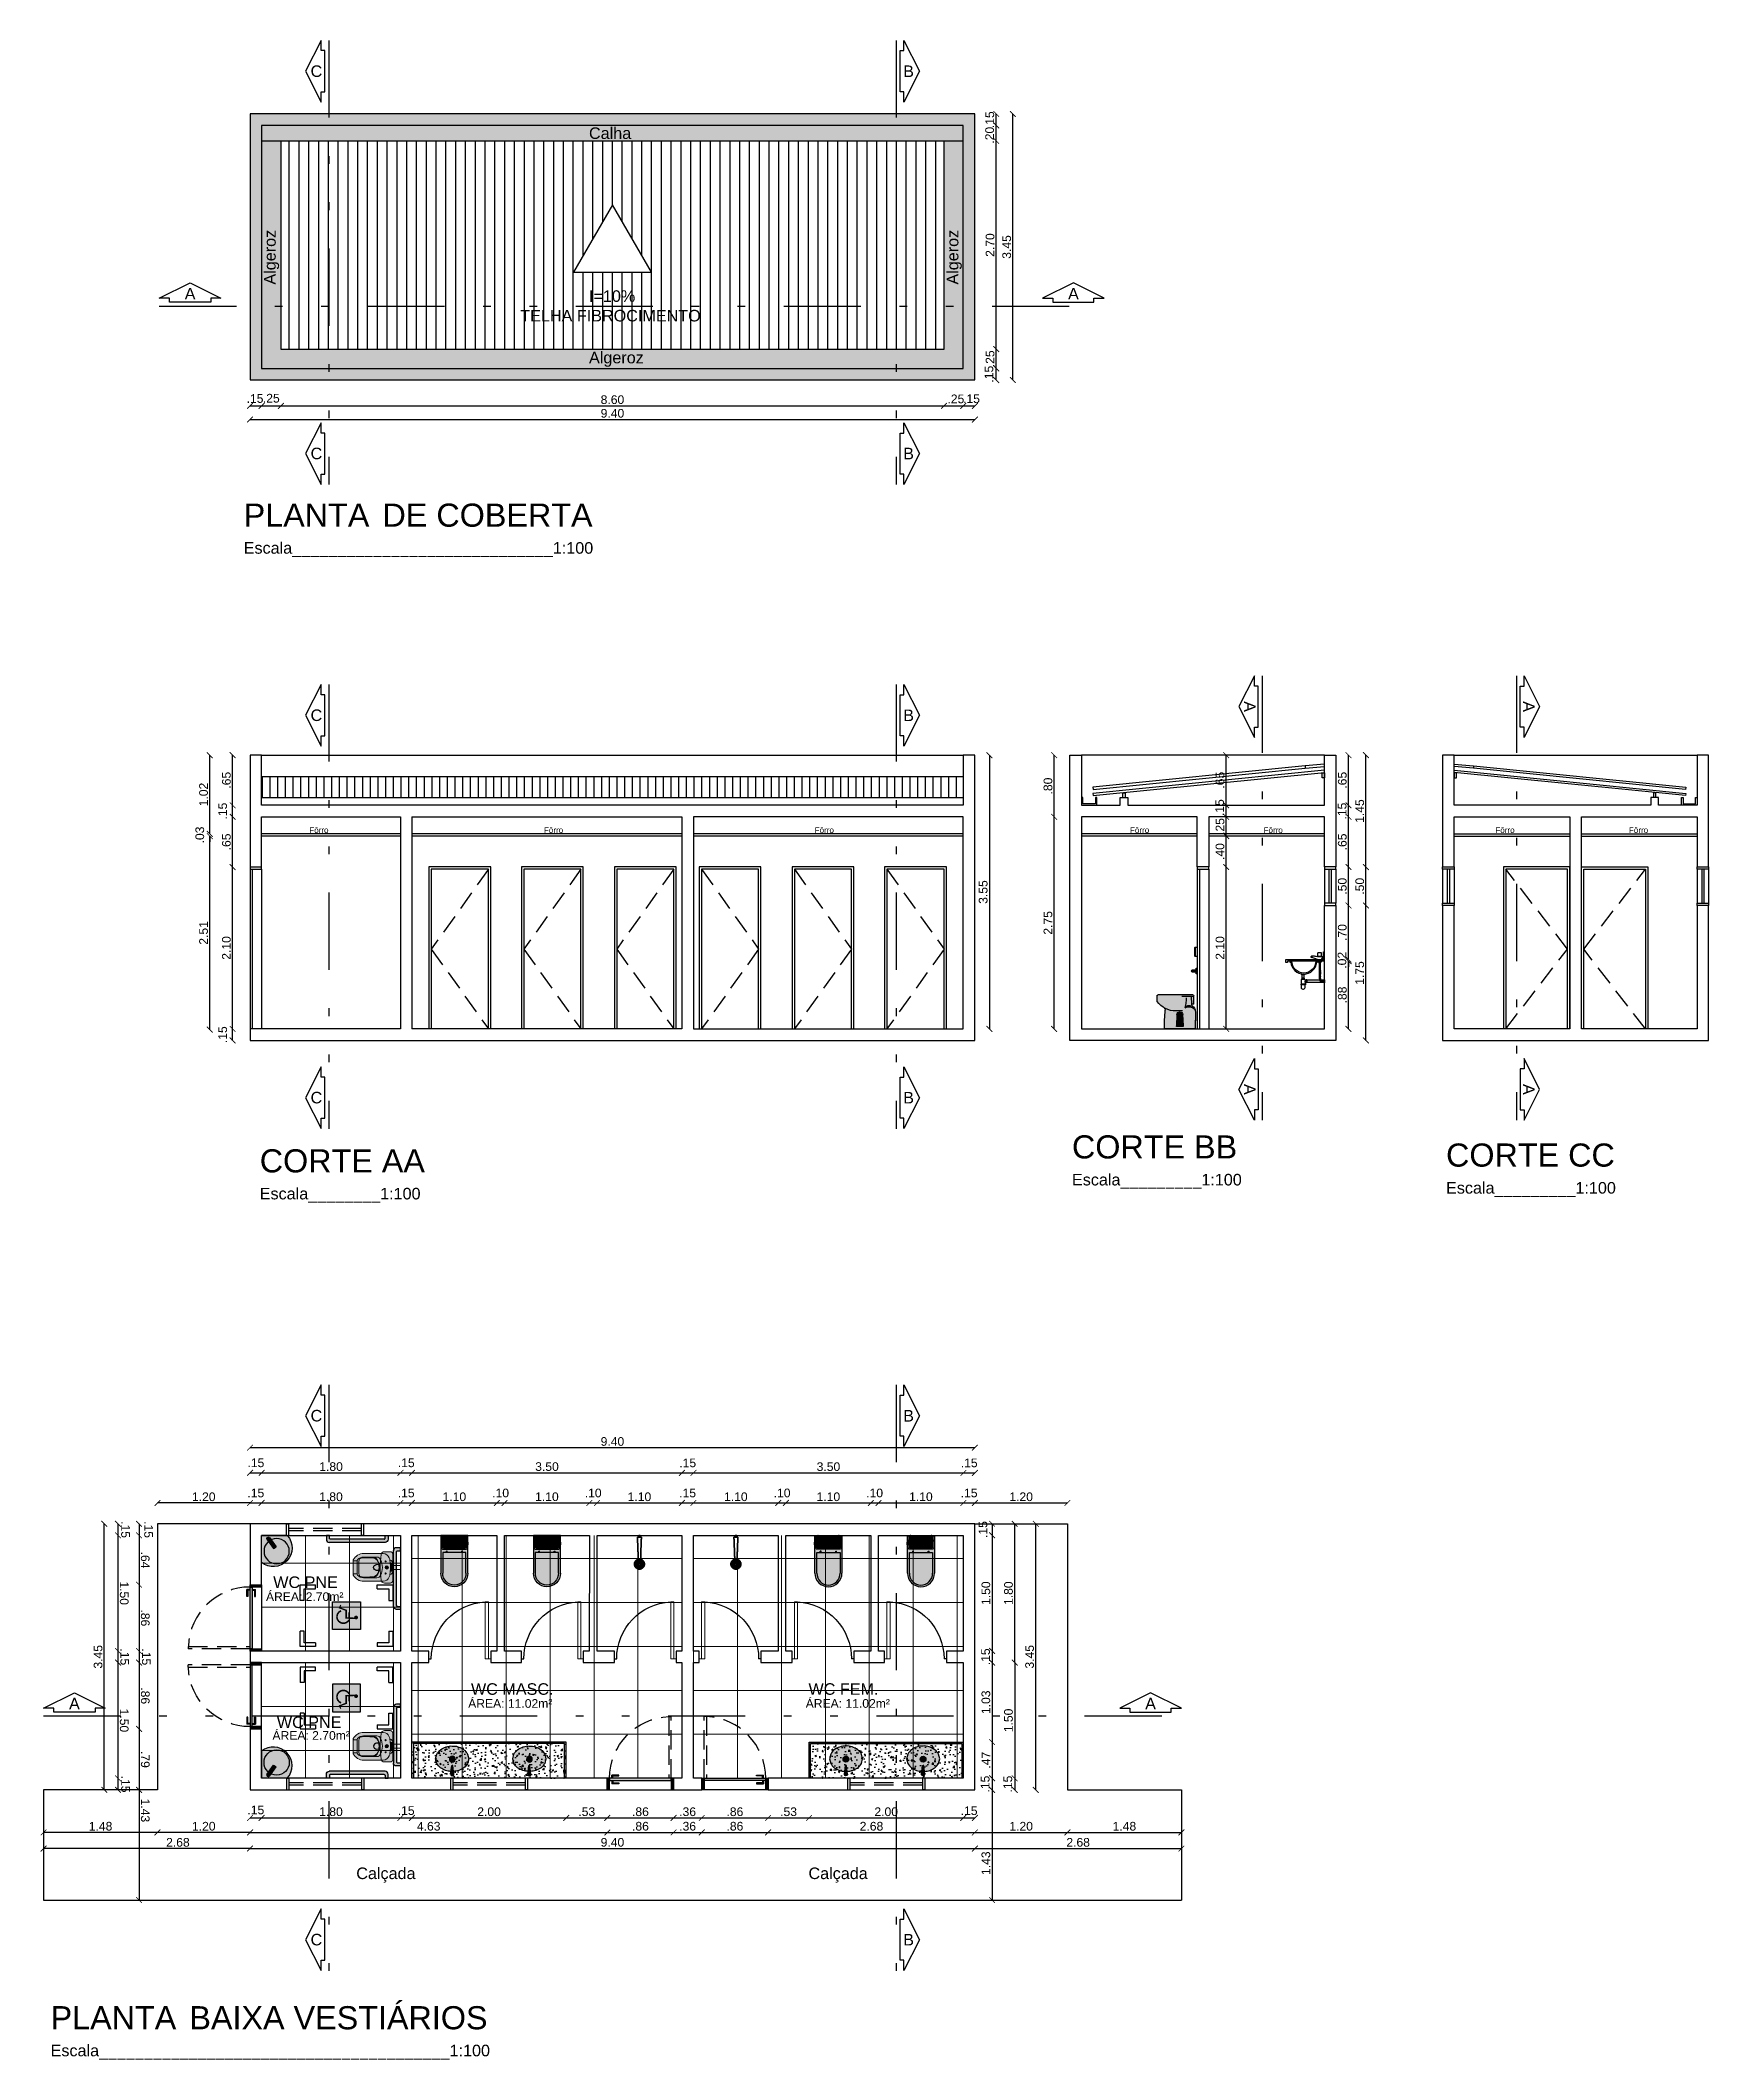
# Model space of a CAD drawing. Extents: x 3377 to 3790, y 1673 to 1846.
# Drawn here: x 3550.82 to 3572.45, y 1684.75 to 1710.93 of the extents above; entities that cross this region are included whole.
import ezdxf
from ezdxf.enums import TextEntityAlignment as Align

# ---------------------------------------------------------------- set-up
doc = ezdxf.new("R2010")
doc.units = 0
doc.header["$LTSCALE"] = 2
doc.header["$PDMODE"] = 32
for name, pattern in [('CONTINU', [0]), ('DIVIDE', [1.25, 0.5, -0.25, 0, -0.25, 0, -0.25]), ('HIDDEN2', [0.1875, 0.125, -0.0625])]:
    doc.linetypes.add(name, pattern=pattern)
for name, color, linetype, lineweight in [('. Alvenaria', 4, 'Continuous', 0), ('. hachura', 8, 'Continuous', 0), ('. TEXTO', 7, 'Continuous', 0), ('015', 8, 'Continuous', 15), ('A-PISO', 8, 'Continuous', 5), ('AI-Hatch equip san', 255, 'Continuous', 0), ('VETRATE_sez_vetro', 151, 'Continuous', 5)]:
    doc.layers.add(name, color=color, linetype=linetype, lineweight=lineweight)
for name, color, linetype in [('. Esquadria', 7, 'Continuous'), ('. Layaot', 8, 'Continuous'), ('. Vista 01', 7, 'Continuous'), ('A-PARED', 4, 'Continuous'), ('AI-Equip san', 1, 'Continuous'), ('ARQ-COTAS', 250, 'Continuous'), ('Hach', 8, 'Continuous'), ('Layer 1', 7, 'Continuous'), ('LCL-LINHACORTE', 3, 'DIVIDE'), ('LCL-TEXTO4', 4, 'Continuous'), ('PROIEZIONI_finissime', 251, 'Continuous')]:
    doc.layers.add(name, color=color, linetype=linetype)
doc.styles.add('75_R80', font='arial.ttf', dxfattribs={"height": 0.15})
doc.styles.add('Annotative', font='arial.ttf')
doc.styles.add('REGUA-60', font='arial.ttf', dxfattribs={"height": 0.1125})
doc.styles.add('ROMANS', font='arial.ttf')
doc.dimstyles.new('1-75', dxfattribs={"dimscale": 0.75, "dimtxt": 0.15, "dimasz": 0.1, "dimexe": 0.05, "dimexo": 0.1, "dimgap": 0.03, "dimtad": 1, "dimzin": 5, "dimdsep": 46, "dimtxsty": 'ROMANS', "dimblk": 'ARCHTICK', "dimcen": 0, "dimse1": 1, "dimse2": 1, "dimclrd": 1, "dimclre": 256, "dimclrt": 2, "dimadec": 0, "dimazin": 0, "dimtfac": 1, "dimtofl": 0, "dimtmove": 2, "dimatfit": 3, "dimldrblk": 'ARCHTICK', "dimfxl": 0.04, "dimtolj": 1, "dimtzin": 1, "dimarcsym": 0})
pattern_1 = [(50, (-0.0969, 2.88855), (0.182184669, -0.0159390855), [0.01905, -0.20955]), (355, (-0.0969, 2.88855), (-0.035243421, 0.191056845), [0.01524, -0.167640584]), (100.4514447, (-0.08171, 2.88722), (0.146941247, 0.175117752), [0.016190009, -0.178090245]), (46.1842, (-0.0969, 2.93935), (0.271079041, -0.042042328), [0.028575, -0.314325]), (96.6355576, (-0.0743, 2.93585), (0.237404134, 0.247426125), [0.024285023, -0.267135608]), (351.184151, (-0.0969, 2.93935), (0.237404134, 0.247426125), [0.022859967, -0.251459732]), (21, (-0.0715, 2.92665), (0.151614391, -0.102265198), [0.01905, -0.20955]), (326, (-0.0715, 2.92665), (0.061802028, 0.184187966), [0.01524, -0.16764]), (71.451445, (-0.05886, 2.91813), (0.213416419, 0.081922769), [0.016190009, -0.178089938]), (37.5, (-0.096894, 2.88855), (0.0030886033, 0.0845550389), [0, -0.165608, 0, -0.17018, 0, -0.168275]), (7.5, (-0.09689, 2.88855), (0.0668196625, 0.1001805748), [0, -0.097028, 0, -0.161798, 0, -0.064135]), (327.5, (-0.153536, 2.88855), (0.1355905952, -0.005728744), [0, -0.0635, 0, -0.19812, 0, -0.26289]), (317.5, (-0.17894, 2.88855), (0.1481291814, 0.025426491), [0, -0.08255, 0, -0.131572, 0, -0.18669])]

msp = doc.modelspace()

# ---------------------------------------------------------------- texts
at = {"layer": '. TEXTO', "color": 3, "style": '75_R80'}
for s, height, p in [('Calha', 0.15, (3557.935, 1709.655)), ('I=10%%%', 0.15, (3557.935, 1707.542)), ('TELHA FIBROCIMENTO', 0.15, (3557.044, 1707.288)), ('Algeroz', 0.15, (3557.935, 1706.745)), ('Fôrro', 0.075, (3554.307, 1700.654)), ('Fôrro', 0.075, (3557.35, 1700.654)), ('Fôrro', 0.075, (3560.861, 1700.654)), ('Fôrro', 0.075, (3564.95, 1700.654)), ('Fôrro', 0.075, (3566.682, 1700.654)), ('Fôrro', 0.075, (3569.688, 1700.654)), ('Fôrro', 0.075, (3571.42, 1700.654)), ('WC PNE', 0.15, (3553.84, 1690.862)), ('WC MASC.', 0.15, (3556.404, 1689.477)), ('WC FEM.', 0.15, (3560.781, 1689.477)), ('WC PNE', 0.15, (3553.887, 1689.046)), ('Calçada', 0.15, (3554.917, 1687.087)), ('Calçada', 0.15, (3560.781, 1687.087))]:
    msp.add_text(s, height=height, dxfattribs=at).set_placement(p)
for p in [(3553.872, 1707.766), (3562.725, 1707.766)]:
    msp.add_text('Algeroz', height=0.15, rotation=90, dxfattribs=at).set_placement(p)
at = {"layer": '. TEXTO', "color": 1, "style": 'REGUA-60'}
for s, p in [('ÁREA: 2.70m²', (3554.248, 1690.75)), ('ÁREA: 11.02m²', (3556.914, 1689.365)), ('ÁREA: 11.02m²', (3561.291, 1689.365)), ('ÁREA: 2.70m²', (3554.332, 1688.95))]:
    msp.add_text(s, height=0.1125, dxfattribs=at).set_placement(p, align=Align.MIDDLE_CENTER)
at = {"layer": 'LCL-LINHACORTE', "color": 2, "char_height": 0.15, "attachment_point": 5, "style": 'Annotative'}
for s, insert in [('C', (3554.4, 1710.533)), ('B', (3562.079, 1710.533)), ('A', (3552.762, 1707.648)), ('A', (3564.217, 1707.648)), ('C', (3554.4, 1705.575)), ('B', (3562.079, 1705.575)), ('C', (3554.4, 1702.18)), ('B', (3562.079, 1702.18)), ('C', (3554.4, 1697.221)), ('B', (3562.079, 1697.221)), ('C', (3554.4, 1693.096)), ('B', (3562.079, 1693.096)), ('A', (3551.262, 1689.363)), ('A', (3565.217, 1689.363)), ('C', (3554.4, 1686.301)), ('B', (3562.079, 1686.301))]:
    msp.add_mtext(s, dxfattribs=dict(at, insert=insert))
at = {"layer": 'LCL-LINHACORTE', "color": 2, "char_height": 0.15, "attachment_point": 5, "rotation": 270, "style": 'Annotative'}
for insert in [(3566.503, 1702.293), (3570.122, 1702.293), (3566.503, 1697.329), (3570.122, 1697.329)]:
    msp.add_mtext('A', dxfattribs=dict(at, insert=insert))
at = {"layer": 'LCL-TEXTO4', "char_height": 0.15, "attachment_point": 1, "style": 'ROMANS'}
for s, insert in [('{\\fArial|b0|i0|c238|p34;\\H2x;\\C4;PLANTA\\fArial|b0|i0|c0|p34; ^IDE COBERTA\\Fromans|c0;\\H0.6668x;\\P\\fArial|b0|i0|c0|p34;\\H0.7499x;\\C2;Escala_____________________________1:100}', (3553.457, 1704.926)), ('{\\H2x;\\C4;CORTE BB\\Fromans|c0;\\H0.6668x;\\P\\fArial|b0|i0|c0|p34;\\H0.7499x;\\C2;Escala_________1:100}', (3564.198, 1696.733)), ('{\\H2x;\\C4;CORTE AA\\Fromans|c0;\\H0.6668x;\\P\\fArial|b0|i0|c0|p34;\\H0.7499x;\\C2;Escala________1:100}', (3553.665, 1696.552)), ('{\\H2x;\\C4;CORTE CC\\P\\H0.50003x;\\C2;Escala_________1:100}', (3569.049, 1696.627)), ('{\\fArial|b0|i0|c238|p34;\\H2x;\\C4;PLANTA\\fArial|b0|i0|c0|p34; ^IBAIXA VESTIÁRIOS\\Fromans|c0;\\H0.6668x;\\P\\fArial|b0|i0|c0|p34;\\H0.7499x;\\C2;Escala_______________________________________1:100}', (3550.953, 1685.439))]:
    msp.add_mtext(s, dxfattribs=dict(at, insert=insert))

# ---------------------------------------------------------------- blocks, each defined once
blk = doc.blocks.new('A$C65ee73db')
at = {"layer": 'Layer 1', "color": 8, "lineweight": 35}
for points in [[(0, 0.379), (0.001, 0.383)], [(0, 0.375), (0, 0.379)], [(0, 0.371), (0, 0.375)], [(0, 0.367), (0, 0.371)], [(0.001, 0.363), (0, 0.367)], [(0.001, 0.383), (0.002, 0.386)], [(0.001, 0.36), (0.001, 0.363)], [(0.002, 0.356), (0.001, 0.36)], [(0.002, 0.386), (0.003, 0.39)], [(0.003, 0.352), (0.002, 0.356)], [(0.003, 0.39), (0.004, 0.394)], [(0.004, 0.349), (0.003, 0.352)], [(0.004, 0.394), (0.005, 0.397)], [(0.006, 0.345), (0.004, 0.349)], [(0.005, 0.397), (0.007, 0.401)], [(0.008, 0.342), (0.006, 0.345)], [(0.007, 0.401), (0.008, 0.404)], [(0.008, 0.404), (0.01, 0.407)], [(0.009, 0.338), (0.008, 0.342)], [(0.011, 0.335), (0.009, 0.338)], [(0.01, 0.407), (0.013, 0.411)], [(0.014, 0.332), (0.011, 0.335)], [(0.013, 0.411), (0.015, 0.414)], [(0.014, 0.374), (0.015, 0.375)], [(0.014, 0.373), (0.014, 0.374)], [(0.014, 0.372), (0.014, 0.373)], [(0.014, 0.371), (0.014, 0.372)], [(0.015, 0.37), (0.014, 0.371)], [(0.014, 0.371), (0.014, 0.371)], [(0.016, 0.329), (0.014, 0.332)], [(0.015, 0.414), (0.017, 0.417)], [(0.015, 0.384), (0.015, 0.385)], [(0.015, 0.385), (0.016, 0.385)], [(0.015, 0.383), (0.015, 0.384)], [(0.015, 0.382), (0.015, 0.383)], [(0.015, 0.381), (0.015, 0.382)], [(0.016, 0.38), (0.015, 0.381)], [(0.015, 0.375), (0.016, 0.375)], [(0.015, 0.369), (0.015, 0.37)], [(0.016, 0.369), (0.015, 0.369)], [(0.015, 0.363), (0.015, 0.364)], [(0.015, 0.364), (0.016, 0.364)], [(0.015, 0.362), (0.015, 0.363)], [(0.015, 0.361), (0.015, 0.362)], [(0.015, 0.36), (0.015, 0.361)], [(0.016, 0.359), (0.015, 0.36)], [(0.016, 0.385), (0.017, 0.386)], [(0.017, 0.38), (0.016, 0.38)], [(0.016, 0.375), (0.016, 0.376)], [(0.016, 0.376), (0.017, 0.376)], [(0.017, 0.369), (0.016, 0.369)], [(0.016, 0.364), (0.017, 0.365)], [(0.017, 0.358), (0.016, 0.359)], [(0.016, 0.359), (0.016, 0.359)], [(0.019, 0.326), (0.016, 0.329)], [(0.017, 0.417), (0.02, 0.419)], [(0.017, 0.386), (0.017, 0.386)], [(0.017, 0.386), (0.018, 0.386)], [(0.018, 0.379), (0.017, 0.38)], [(0.017, 0.38), (0.017, 0.38)], [(0.017, 0.376), (0.018, 0.376)], [(0.018, 0.369), (0.017, 0.369)], [(0.017, 0.365), (0.018, 0.365)], [(0.018, 0.358), (0.017, 0.358)], [(0.018, 0.393), (0.019, 0.394)], [(0.019, 0.392), (0.018, 0.393)], [(0.018, 0.386), (0.019, 0.386)], [(0.019, 0.379), (0.018, 0.379)], [(0.018, 0.376), (0.019, 0.375)], [(0.019, 0.369), (0.018, 0.369)], [(0.018, 0.365), (0.019, 0.365)], [(0.019, 0.358), (0.018, 0.358)], [(0.018, 0.352), (0.019, 0.353)], [(0.018, 0.351), (0.018, 0.352)], [(0.019, 0.35), (0.018, 0.351)], [(0.019, 0.395), (0.019, 0.396)], [(0.019, 0.396), (0.02, 0.396)], [(0.019, 0.394), (0.019, 0.395)], [(0.019, 0.391), (0.019, 0.392)], [(0.02, 0.39), (0.019, 0.391)], [(0.019, 0.386), (0.02, 0.386)], [(0.02, 0.38), (0.019, 0.379)], [(0.019, 0.375), (0.02, 0.375)], [(0.02, 0.37), (0.019, 0.369)], [(0.019, 0.369), (0.019, 0.369)], [(0.019, 0.365), (0.019, 0.365)], [(0.019, 0.365), (0.02, 0.364)], [(0.02, 0.358), (0.019, 0.358)], [(0.019, 0.353), (0.02, 0.354)], [(0.019, 0.353), (0.019, 0.353)], [(0.019, 0.349), (0.019, 0.35)], [(0.02, 0.348), (0.019, 0.349)], [(0.022, 0.324), (0.019, 0.326)], [(0.02, 0.419), (0.023, 0.422)], [(0.02, 0.396), (0.021, 0.396)], [(0.021, 0.39), (0.02, 0.39)], [(0.02, 0.39), (0.02, 0.39)], [(0.02, 0.386), (0.021, 0.385)], [(0.021, 0.38), (0.02, 0.38)], [(0.02, 0.375), (0.02, 0.374)], [(0.02, 0.374), (0.02, 0.373)], [(0.02, 0.373), (0.021, 0.372)], [(0.021, 0.372), (0.02, 0.371)], [(0.02, 0.371), (0.02, 0.37)], [(0.02, 0.364), (0.021, 0.364)], [(0.021, 0.359), (0.02, 0.359)], [(0.02, 0.359), (0.02, 0.358)], [(0.02, 0.354), (0.021, 0.355)], [(0.02, 0.354), (0.02, 0.354)], [(0.021, 0.348), (0.02, 0.348)], [(0.02, 0.348), (0.02, 0.348)], [(0.021, 0.396), (0.022, 0.397)], [(0.022, 0.39), (0.021, 0.39)], [(0.021, 0.385), (0.021, 0.385)], [(0.021, 0.385), (0.022, 0.384)], [(0.022, 0.382), (0.021, 0.381)], [(0.021, 0.381), (0.021, 0.38)], [(0.021, 0.364), (0.021, 0.363)], [(0.021, 0.363), (0.022, 0.362)], [(0.022, 0.36), (0.021, 0.359)], [(0.021, 0.355), (0.022, 0.355)], [(0.022, 0.348), (0.021, 0.348)], [(0.022, 0.397), (0.023, 0.396)], [(0.023, 0.39), (0.022, 0.39)], [(0.022, 0.384), (0.022, 0.383)], [(0.022, 0.383), (0.022, 0.382)], [(0.022, 0.362), (0.022, 0.361)], [(0.022, 0.361), (0.022, 0.36)], [(0.022, 0.355), (0.023, 0.355)], [(0.023, 0.348), (0.022, 0.348)], [(0.024, 0.321), (0.022, 0.324)], [(0.023, 0.422), (0.026, 0.424)], [(0.023, 0.396), (0.024, 0.396)], [(0.024, 0.39), (0.023, 0.39)], [(0.023, 0.355), (0.024, 0.354)], [(0.024, 0.348), (0.023, 0.348)], [(0.024, 0.403), (0.025, 0.404)], [(0.024, 0.402), (0.024, 0.403)], [(0.024, 0.401), (0.024, 0.402)], [(0.025, 0.4), (0.024, 0.401)], [(0.024, 0.396), (0.024, 0.396)], [(0.024, 0.396), (0.025, 0.395)], [(0.025, 0.391), (0.024, 0.391)], [(0.024, 0.391), (0.024, 0.39)], [(0.024, 0.354), (0.025, 0.353)], [(0.025, 0.349), (0.024, 0.348)], [(0.024, 0.343), (0.024, 0.344)], [(0.024, 0.344), (0.025, 0.344)], [(0.024, 0.342), (0.024, 0.343)], [(0.024, 0.341), (0.024, 0.342)], [(0.025, 0.34), (0.024, 0.341)], [(0.028, 0.319), (0.024, 0.321)], [(0.025, 0.404), (0.026, 0.405)], [(0.025, 0.404), (0.025, 0.404)], [(0.026, 0.399), (0.025, 0.4)], [(0.025, 0.4), (0.025, 0.4)], [(0.025, 0.395), (0.025, 0.394)], [(0.025, 0.394), (0.025, 0.393)], [(0.025, 0.393), (0.025, 0.392)], [(0.025, 0.392), (0.025, 0.391)], [(0.025, 0.353), (0.025, 0.353)], [(0.025, 0.353), (0.025, 0.352)], [(0.025, 0.352), (0.025, 0.351)], [(0.025, 0.351), (0.025, 0.35)], [(0.025, 0.35), (0.025, 0.349)], [(0.025, 0.344), (0.025, 0.345)], [(0.025, 0.345), (0.026, 0.345)], [(0.025, 0.339), (0.025, 0.34)], [(0.026, 0.339), (0.025, 0.339)], [(0.026, 0.424), (0.029, 0.426)], [(0.026, 0.405), (0.027, 0.406)], [(0.027, 0.399), (0.026, 0.399)], [(0.026, 0.345), (0.027, 0.346)], [(0.027, 0.339), (0.026, 0.339)], [(0.027, 0.406), (0.028, 0.406)], [(0.028, 0.399), (0.027, 0.399)], [(0.027, 0.346), (0.028, 0.346)], [(0.028, 0.339), (0.027, 0.339)], [(0.028, 0.406), (0.028, 0.406)], [(0.028, 0.406), (0.029, 0.405)], [(0.029, 0.399), (0.028, 0.399)], [(0.028, 0.346), (0.029, 0.345)], [(0.029, 0.339), (0.028, 0.339)], [(0.031, 0.317), (0.028, 0.319)], [(0.029, 0.426), (0.032, 0.428)], [(0.029, 0.405), (0.03, 0.405)], [(0.03, 0.399), (0.029, 0.399)], [(0.029, 0.345), (0.03, 0.345)], [(0.03, 0.339), (0.029, 0.339)], [(0.03, 0.405), (0.031, 0.404)], [(0.031, 0.401), (0.03, 0.4)], [(0.03, 0.4), (0.03, 0.399)], [(0.03, 0.345), (0.03, 0.344)], [(0.03, 0.344), (0.031, 0.343)], [(0.031, 0.341), (0.03, 0.34)], [(0.03, 0.34), (0.03, 0.339)], [(0.031, 0.404), (0.031, 0.403)], [(0.031, 0.403), (0.031, 0.403)], [(0.031, 0.403), (0.031, 0.402)], [(0.031, 0.402), (0.031, 0.401)], [(0.031, 0.343), (0.031, 0.342)], [(0.031, 0.342), (0.031, 0.341)], [(0.031, 0.341), (0.031, 0.341)], [(0.034, 0.315), (0.031, 0.317)], [(0.032, 0.428), (0.036, 0.43)], [(0.032, 0.411), (0.033, 0.412)], [(0.032, 0.41), (0.032, 0.411)], [(0.032, 0.409), (0.032, 0.41)], [(0.032, 0.408), (0.032, 0.409)], [(0.032, 0.409), (0.032, 0.409)], [(0.033, 0.407), (0.032, 0.408)], [(0.032, 0.371), (0.033, 0.372)], [(0.032, 0.37), (0.032, 0.371)], [(0.032, 0.37), (0.032, 0.37)], [(0.032, 0.369), (0.032, 0.37)], [(0.032, 0.368), (0.032, 0.369)], [(0.033, 0.368), (0.032, 0.368)], [(0.032, 0.336), (0.032, 0.337)], [(0.032, 0.337), (0.033, 0.337)], [(0.032, 0.335), (0.032, 0.336)], [(0.032, 0.334), (0.032, 0.335)], [(0.032, 0.333), (0.032, 0.334)], [(0.033, 0.332), (0.032, 0.333)], [(0.032, 0.333), (0.032, 0.333)], [(0.033, 0.412), (0.033, 0.413)], [(0.033, 0.413), (0.034, 0.413)], [(0.034, 0.407), (0.033, 0.407)], [(0.033, 0.381), (0.034, 0.382)], [(0.033, 0.38), (0.033, 0.381)], [(0.033, 0.38), (0.033, 0.38)], [(0.033, 0.379), (0.033, 0.38)], [(0.033, 0.378), (0.033, 0.379)], [(0.033, 0.377), (0.033, 0.378)], [(0.034, 0.376), (0.033, 0.377)], [(0.033, 0.377), (0.033, 0.377)], [(0.033, 0.372), (0.034, 0.373)], [(0.033, 0.372), (0.033, 0.372)], [(0.034, 0.367), (0.033, 0.368)], [(0.033, 0.337), (0.034, 0.338)], [(0.034, 0.331), (0.033, 0.332)], [(0.034, 0.413), (0.035, 0.413)], [(0.035, 0.406), (0.034, 0.407)], [(0.034, 0.382), (0.035, 0.382)], [(0.035, 0.376), (0.034, 0.376)], [(0.034, 0.373), (0.035, 0.373)], [(0.035, 0.367), (0.034, 0.367)], [(0.034, 0.367), (0.034, 0.367)], [(0.034, 0.362), (0.035, 0.363)], [(0.034, 0.361), (0.034, 0.362)], [(0.034, 0.36), (0.034, 0.361)], [(0.034, 0.361), (0.034, 0.361)], [(0.034, 0.359), (0.034, 0.36)], [(0.035, 0.359), (0.034, 0.359)], [(0.034, 0.338), (0.035, 0.338)], [(0.035, 0.331), (0.034, 0.331)], [(0.034, 0.331), (0.034, 0.331)], [(0.037, 0.313), (0.034, 0.315)], [(0.035, 0.413), (0.036, 0.413)], [(0.036, 0.406), (0.035, 0.406)], [(0.035, 0.382), (0.035, 0.382)], [(0.035, 0.382), (0.036, 0.382)], [(0.036, 0.376), (0.035, 0.376)], [(0.035, 0.373), (0.035, 0.373)], [(0.035, 0.373), (0.036, 0.373)], [(0.036, 0.367), (0.035, 0.367)], [(0.035, 0.363), (0.036, 0.364)], [(0.035, 0.363), (0.035, 0.363)], [(0.036, 0.358), (0.035, 0.359)], [(0.035, 0.338), (0.036, 0.338)], [(0.036, 0.331), (0.035, 0.331)], [(0.036, 0.43), (0.039, 0.432)], [(0.036, 0.413), (0.037, 0.413)], [(0.037, 0.407), (0.036, 0.406)], [(0.036, 0.406), (0.036, 0.406)], [(0.036, 0.389), (0.037, 0.39)], [(0.036, 0.388), (0.036, 0.389)], [(0.036, 0.387), (0.036, 0.388)], [(0.036, 0.386), (0.036, 0.387)], [(0.036, 0.387), (0.036, 0.387)], [(0.037, 0.385), (0.036, 0.386)], [(0.036, 0.382), (0.037, 0.382)], [(0.037, 0.376), (0.036, 0.376)], [(0.036, 0.376), (0.036, 0.376)], [(0.036, 0.373), (0.037, 0.372)], [(0.037, 0.368), (0.036, 0.367)], [(0.036, 0.367), (0.036, 0.367)], [(0.036, 0.364), (0.036, 0.364)], [(0.036, 0.364), (0.037, 0.364)], [(0.037, 0.358), (0.036, 0.358)], [(0.036, 0.358), (0.036, 0.358)], [(0.036, 0.338), (0.037, 0.338)], [(0.037, 0.332), (0.036, 0.331)], [(0.037, 0.413), (0.038, 0.412)], [(0.038, 0.408), (0.037, 0.407)], [(0.037, 0.39), (0.037, 0.39)], [(0.037, 0.39), (0.038, 0.39)], [(0.038, 0.385), (0.037, 0.385)], [(0.037, 0.385), (0.037, 0.385)], [(0.037, 0.382), (0.038, 0.381)], [(0.038, 0.377), (0.037, 0.376)], [(0.037, 0.372), (0.037, 0.372)], [(0.037, 0.372), (0.038, 0.371)], [(0.038, 0.369), (0.037, 0.368)], [(0.037, 0.364), (0.038, 0.364)], [(0.038, 0.358), (0.037, 0.358)], [(0.037, 0.338), (0.037, 0.337)], [(0.037, 0.337), (0.038, 0.336)], [(0.038, 0.332), (0.037, 0.332)], [(0.041, 0.311), (0.037, 0.313)], [(0.038, 0.412), (0.038, 0.412)], [(0.038, 0.412), (0.039, 0.411)], [(0.039, 0.408), (0.038, 0.408)], [(0.038, 0.39), (0.039, 0.39)], [(0.039, 0.384), (0.038, 0.385)], [(0.038, 0.381), (0.038, 0.381)], [(0.038, 0.381), (0.038, 0.38)], [(0.038, 0.38), (0.039, 0.379)], [(0.039, 0.379), (0.038, 0.378)], [(0.038, 0.378), (0.038, 0.378)], [(0.038, 0.378), (0.038, 0.377)], [(0.038, 0.371), (0.038, 0.37)], [(0.038, 0.37), (0.038, 0.369)], [(0.038, 0.369), (0.038, 0.369)], [(0.038, 0.364), (0.039, 0.363)], [(0.039, 0.359), (0.038, 0.358)], [(0.038, 0.353), (0.039, 0.354)], [(0.039, 0.352), (0.038, 0.353)], [(0.038, 0.353), (0.038, 0.353)], [(0.038, 0.336), (0.038, 0.336)], [(0.038, 0.336), (0.039, 0.335)], [(0.039, 0.335), (0.038, 0.334)], [(0.038, 0.334), (0.038, 0.333)], [(0.038, 0.333), (0.038, 0.332)], [(0.039, 0.432), (0.043, 0.433)], [(0.039, 0.411), (0.039, 0.41)], [(0.039, 0.41), (0.039, 0.409)], [(0.039, 0.409), (0.039, 0.408)], [(0.039, 0.39), (0.04, 0.39)], [(0.04, 0.385), (0.039, 0.384)], [(0.039, 0.363), (0.039, 0.363)], [(0.039, 0.363), (0.04, 0.362)], [(0.04, 0.36), (0.039, 0.359)], [(0.039, 0.359), (0.039, 0.359)], [(0.039, 0.355), (0.04, 0.356)], [(0.039, 0.354), (0.039, 0.355)], [(0.039, 0.355), (0.039, 0.355)], [(0.039, 0.351), (0.039, 0.352)], [(0.04, 0.351), (0.039, 0.351)], [(0.04, 0.39), (0.04, 0.39)], [(0.04, 0.39), (0.041, 0.39)], [(0.041, 0.385), (0.04, 0.385)], [(0.04, 0.385), (0.04, 0.385)], [(0.04, 0.362), (0.04, 0.361)], [(0.04, 0.361), (0.04, 0.361)], [(0.04, 0.361), (0.04, 0.36)], [(0.04, 0.356), (0.041, 0.356)], [(0.04, 0.35), (0.04, 0.351)], [(0.041, 0.35), (0.04, 0.35)], [(0.041, 0.417), (0.042, 0.418)], [(0.041, 0.416), (0.041, 0.417)], [(0.041, 0.415), (0.041, 0.416)], [(0.041, 0.414), (0.041, 0.415)], [(0.042, 0.413), (0.041, 0.414)], [(0.041, 0.39), (0.041, 0.389)], [(0.041, 0.389), (0.042, 0.388)], [(0.042, 0.387), (0.041, 0.386)], [(0.041, 0.386), (0.041, 0.385)], [(0.041, 0.356), (0.042, 0.356)], [(0.042, 0.35), (0.041, 0.35)], [(0.041, 0.33), (0.042, 0.331)], [(0.041, 0.329), (0.041, 0.33)], [(0.041, 0.328), (0.041, 0.329)], [(0.041, 0.329), (0.041, 0.329)], [(0.041, 0.327), (0.041, 0.328)], [(0.042, 0.326), (0.041, 0.327)], [(0.045, 0.31), (0.041, 0.311)], [(0.042, 0.418), (0.043, 0.419)], [(0.042, 0.418), (0.042, 0.418)], [(0.043, 0.412), (0.042, 0.413)], [(0.042, 0.413), (0.042, 0.413)], [(0.042, 0.396), (0.043, 0.397)], [(0.042, 0.395), (0.042, 0.396)], [(0.042, 0.394), (0.042, 0.395)], [(0.042, 0.395), (0.042, 0.395)], [(0.042, 0.393), (0.042, 0.394)], [(0.042, 0.392), (0.042, 0.393)], [(0.043, 0.392), (0.042, 0.392)], [(0.042, 0.388), (0.042, 0.387)], [(0.042, 0.387), (0.042, 0.387)], [(0.042, 0.356), (0.042, 0.356)], [(0.042, 0.356), (0.043, 0.356)], [(0.043, 0.35), (0.042, 0.35)], [(0.042, 0.331), (0.042, 0.332)], [(0.042, 0.332), (0.043, 0.332)], [(0.043, 0.326), (0.042, 0.326)], [(0.043, 0.433), (0.046, 0.435)], [(0.043, 0.419), (0.044, 0.419)], [(0.044, 0.412), (0.043, 0.412)], [(0.043, 0.397), (0.043, 0.397)], [(0.043, 0.397), (0.044, 0.397)], [(0.044, 0.392), (0.043, 0.392)], [(0.043, 0.356), (0.044, 0.355)], [(0.044, 0.351), (0.043, 0.351)], [(0.043, 0.351), (0.043, 0.35)], [(0.043, 0.332), (0.044, 0.332)], [(0.043, 0.325), (0.043, 0.326)], [(0.044, 0.325), (0.043, 0.325)], [(0.044, 0.419), (0.045, 0.419)], [(0.045, 0.412), (0.044, 0.412)], [(0.044, 0.397), (0.045, 0.397)], [(0.045, 0.392), (0.044, 0.392)], [(0.044, 0.392), (0.044, 0.392)], [(0.044, 0.355), (0.044, 0.354)], [(0.044, 0.354), (0.044, 0.354)], [(0.044, 0.354), (0.044, 0.353)], [(0.044, 0.353), (0.044, 0.352)], [(0.044, 0.352), (0.044, 0.351)], [(0.044, 0.332), (0.045, 0.332)], [(0.045, 0.325), (0.044, 0.325)], [(0.045, 0.419), (0.046, 0.419)], [(0.046, 0.412), (0.045, 0.412)], [(0.045, 0.397), (0.046, 0.397)], [(0.046, 0.392), (0.045, 0.392)], [(0.045, 0.348), (0.045, 0.349)], [(0.045, 0.349), (0.046, 0.349)], [(0.045, 0.347), (0.045, 0.348)], [(0.045, 0.346), (0.045, 0.347)], [(0.046, 0.345), (0.045, 0.346)], [(0.045, 0.346), (0.045, 0.346)], [(0.045, 0.332), (0.046, 0.332)], [(0.046, 0.326), (0.045, 0.325)], [(0.048, 0.309), (0.045, 0.31)], [(0.046, 0.435), (0.05, 0.436)], [(0.046, 0.419), (0.047, 0.418)], [(0.047, 0.413), (0.046, 0.412)], [(0.046, 0.397), (0.046, 0.397)], [(0.046, 0.397), (0.047, 0.396)], [(0.047, 0.392), (0.046, 0.392)], [(0.046, 0.372), (0.047, 0.373)], [(0.047, 0.371), (0.046, 0.372)], [(0.046, 0.349), (0.047, 0.35)], [(0.046, 0.344), (0.046, 0.345)], [(0.047, 0.344), (0.046, 0.344)], [(0.046, 0.332), (0.047, 0.331)], [(0.047, 0.326), (0.046, 0.326)], [(0.047, 0.418), (0.047, 0.418)], [(0.047, 0.418), (0.048, 0.417)], [(0.048, 0.414), (0.047, 0.413)], [(0.047, 0.413), (0.047, 0.413)], [(0.047, 0.396), (0.047, 0.396)], [(0.047, 0.396), (0.048, 0.395)], [(0.048, 0.394), (0.047, 0.393)], [(0.047, 0.393), (0.047, 0.392)], [(0.047, 0.374), (0.048, 0.375)], [(0.047, 0.373), (0.047, 0.374)], [(0.047, 0.374), (0.047, 0.374)], [(0.047, 0.37), (0.047, 0.371)], [(0.047, 0.371), (0.047, 0.371)], [(0.048, 0.37), (0.047, 0.37)], [(0.047, 0.35), (0.047, 0.35)], [(0.047, 0.35), (0.048, 0.35)], [(0.048, 0.344), (0.047, 0.344)], [(0.047, 0.331), (0.047, 0.33)], [(0.047, 0.33), (0.048, 0.33)], [(0.048, 0.328), (0.047, 0.327)], [(0.047, 0.327), (0.047, 0.326)], [(0.048, 0.417), (0.048, 0.416)], [(0.048, 0.416), (0.048, 0.415)], [(0.048, 0.415), (0.048, 0.414)], [(0.048, 0.395), (0.048, 0.394)], [(0.048, 0.394), (0.048, 0.394)], [(0.048, 0.375), (0.049, 0.375)], [(0.049, 0.369), (0.048, 0.37)], [(0.048, 0.364), (0.049, 0.365)], [(0.049, 0.363), (0.048, 0.364)], [(0.048, 0.35), (0.049, 0.35)], [(0.049, 0.344), (0.048, 0.344)], [(0.048, 0.33), (0.048, 0.329)], [(0.048, 0.329), (0.048, 0.328)], [(0.052, 0.308), (0.048, 0.309)], [(0.048, 0.267), (0.049, 0.272)], [(0.049, 0.27), (0.048, 0.268)], [(0.048, 0.268), (0.048, 0.266)], [(0.048, 0.263), (0.048, 0.267)], [(0.048, 0.266), (0.048, 0.264)], [(0.048, 0.264), (0.048, 0.263)], [(0.048, 0.263), (0.048, 0.261)], [(0.048, 0.258), (0.048, 0.263)], [(0.049, 0.4), (0.049, 0.401)], [(0.049, 0.401), (0.05, 0.401)], [(0.049, 0.399), (0.049, 0.4)], [(0.049, 0.398), (0.049, 0.399)], [(0.05, 0.398), (0.049, 0.398)], [(0.049, 0.382), (0.05, 0.383)], [(0.049, 0.382), (0.049, 0.382)], [(0.049, 0.381), (0.049, 0.382)], [(0.049, 0.38), (0.049, 0.381)], [(0.049, 0.379), (0.049, 0.38)], [(0.049, 0.378), (0.049, 0.379)], [(0.049, 0.379), (0.049, 0.379)], [(0.05, 0.377), (0.049, 0.378)], [(0.049, 0.375), (0.049, 0.375)], [(0.049, 0.375), (0.05, 0.375)], [(0.05, 0.369), (0.049, 0.369)], [(0.049, 0.369), (0.049, 0.369)], [(0.049, 0.366), (0.05, 0.367)], [(0.049, 0.365), (0.049, 0.366)], [(0.049, 0.366), (0.049, 0.366)], [(0.049, 0.363), (0.049, 0.363)], [(0.049, 0.362), (0.049, 0.363)], [(0.05, 0.362), (0.049, 0.362)], [(0.049, 0.35), (0.05, 0.349)], [(0.05, 0.345), (0.049, 0.344)], [(0.049, 0.344), (0.049, 0.344)], [(0.049, 0.294), (0.049, 0.294)], [(0.049, 0.294), (0.049, 0.294)], [(0.049, 0.294), (0.05, 0.294)], [(0.049, 0.293), (0.049, 0.294)], [(0.049, 0.292), (0.049, 0.293)], [(0.049, 0.293), (0.049, 0.293)], [(0.049, 0.293), (0.049, 0.293)], [(0.049, 0.291), (0.049, 0.292)], [(0.049, 0.292), (0.049, 0.292)], [(0.049, 0.292), (0.049, 0.292)], [(0.049, 0.29), (0.049, 0.291)], [(0.049, 0.291), (0.049, 0.291)], [(0.049, 0.291), (0.049, 0.291)], [(0.049, 0.289), (0.049, 0.29)], [(0.049, 0.29), (0.049, 0.29)], [(0.049, 0.29), (0.049, 0.29)], [(0.049, 0.29), (0.049, 0.289)], [(0.049, 0.288), (0.049, 0.289)], [(0.049, 0.289), (0.049, 0.289)], [(0.049, 0.289), (0.049, 0.289)], [(0.049, 0.289), (0.049, 0.289)], [(0.049, 0.289), (0.049, 0.287)], [(0.049, 0.287), (0.049, 0.288)], [(0.049, 0.288), (0.049, 0.288)], [(0.049, 0.288), (0.049, 0.288)], [(0.049, 0.286), (0.049, 0.287)], [(0.049, 0.287), (0.049, 0.287)], [(0.049, 0.287), (0.049, 0.287)], [(0.049, 0.287), (0.049, 0.285)], [(0.049, 0.286), (0.049, 0.286)], [(0.049, 0.281), (0.049, 0.286)], [(0.049, 0.285), (0.049, 0.283)], [(0.049, 0.283), (0.049, 0.281)], [(0.049, 0.281), (0.049, 0.279)], [(0.049, 0.277), (0.049, 0.281)], [(0.049, 0.279), (0.049, 0.277)], [(0.049, 0.277), (0.049, 0.275)], [(0.049, 0.272), (0.049, 0.277)], [(0.049, 0.275), (0.049, 0.274)], [(0.049, 0.274), (0.049, 0.272)], [(0.049, 0.272), (0.049, 0.27)], [(0.05, 0.436), (0.054, 0.436)], [(0.05, 0.401), (0.05, 0.402)], [(0.05, 0.402), (0.051, 0.402)], [(0.05, 0.397), (0.05, 0.398)], [(0.051, 0.397), (0.05, 0.397)], [(0.05, 0.383), (0.051, 0.383)], [(0.051, 0.377), (0.05, 0.377)], [(0.05, 0.375), (0.051, 0.375)], [(0.051, 0.37), (0.05, 0.369)], [(0.05, 0.367), (0.051, 0.367)], [(0.051, 0.361), (0.05, 0.362)], [(0.05, 0.349), (0.05, 0.349)], [(0.05, 0.349), (0.051, 0.348)], [(0.051, 0.346), (0.05, 0.345)], [(0.05, 0.345), (0.05, 0.345)], [(0.05, 0.294), (0.05, 0.294)], [(0.05, 0.294), (0.05, 0.294)], [(0.05, 0.294), (0.05, 0.294)], [(0.05, 0.294), (0.05, 0.294)], [(0.05, 0.294), (0.05, 0.294)], [(0.05, 0.294), (0.05, 0.294)], [(0.05, 0.294), (0.05, 0.294)], [(0.05, 0.294), (0.05, 0.294)], [(0.05, 0.294), (0.05, 0.294)], [(0.05, 0.294), (0.051, 0.294)], [(0.051, 0.42), (0.052, 0.421)], [(0.051, 0.419), (0.051, 0.42)], [(0.051, 0.418), (0.051, 0.419)], [(0.052, 0.417), (0.051, 0.418)], [(0.051, 0.418), (0.051, 0.418)], [(0.051, 0.402), (0.052, 0.403)], [(0.052, 0.397), (0.051, 0.397)], [(0.051, 0.383), (0.052, 0.383)], [(0.052, 0.377), (0.051, 0.377)], [(0.051, 0.375), (0.052, 0.374)], [(0.052, 0.37), (0.051, 0.37)], [(0.051, 0.367), (0.051, 0.367)], [(0.051, 0.367), (0.052, 0.367)], [(0.052, 0.361), (0.051, 0.361)], [(0.051, 0.361), (0.051, 0.361)], [(0.051, 0.348), (0.051, 0.347)], [(0.051, 0.347), (0.051, 0.347)], [(0.051, 0.347), (0.051, 0.346)], [(0.051, 0.327), (0.052, 0.328)], [(0.051, 0.326), (0.051, 0.327)], [(0.051, 0.325), (0.051, 0.326)], [(0.051, 0.324), (0.051, 0.325)], [(0.051, 0.323), (0.051, 0.324)], [(0.052, 0.323), (0.051, 0.323)], [(0.051, 0.294), (0.051, 0.294)], [(0.051, 0.294), (0.051, 0.294)], [(0.051, 0.294), (0.051, 0.294)], [(0.051, 0.294), (0.051, 0.294)], [(0.051, 0.294), (0.051, 0.294)], [(0.051, 0.294), (0.051, 0.294)], [(0.051, 0.294), (0.051, 0.294)], [(0.051, 0.294), (0.051, 0.294)], [(0.051, 0.294), (0.051, 0.294)], [(0.051, 0.294), (0.052, 0.294)], [(0.051, 0.294), (0.051, 0.294)], [(0.052, 0.421), (0.052, 0.422)], [(0.052, 0.422), (0.053, 0.422)], [(0.053, 0.416), (0.052, 0.417)], [(0.052, 0.403), (0.052, 0.403)], [(0.052, 0.403), (0.053, 0.402)], [(0.053, 0.397), (0.052, 0.397)], [(0.052, 0.383), (0.052, 0.383)], [(0.052, 0.383), (0.053, 0.383)], [(0.053, 0.377), (0.052, 0.377)], [(0.052, 0.377), (0.052, 0.377)], [(0.052, 0.374), (0.052, 0.374)], [(0.052, 0.374), (0.052, 0.373)], [(0.052, 0.373), (0.052, 0.372)], [(0.052, 0.372), (0.052, 0.371)], [(0.052, 0.371), (0.052, 0.371)], [(0.052, 0.371), (0.052, 0.37)], [(0.052, 0.367), (0.053, 0.367)], [(0.053, 0.362), (0.052, 0.361)], [(0.052, 0.328), (0.053, 0.328)], [(0.052, 0.322), (0.052, 0.323)], [(0.053, 0.322), (0.052, 0.322)], [(0.056, 0.307), (0.052, 0.308)], [(0.052, 0.294), (0.052, 0.308)], [(0.052, 0.294), (0.052, 0.294)], [(0.052, 0.294), (0.052, 0.294)], [(0.052, 0.294), (0.052, 0.294)], [(0.052, 0.294), (0.052, 0.294)], [(0.052, 0.294), (0.052, 0.294)], [(0.052, 0.294), (0.052, 0.294)], [(0.052, 0.294), (0.052, 0.294)], [(0.052, 0.294), (0.053, 0.294)], [(0.053, 0.422), (0.054, 0.422)], [(0.054, 0.416), (0.053, 0.416)], [(0.053, 0.416), (0.053, 0.416)], [(0.053, 0.402), (0.054, 0.402)], [(0.054, 0.397), (0.053, 0.397)], [(0.053, 0.397), (0.053, 0.397)], [(0.053, 0.383), (0.054, 0.382)], [(0.054, 0.378), (0.053, 0.377)], [(0.053, 0.367), (0.054, 0.366)], [(0.054, 0.362), (0.053, 0.362)], [(0.053, 0.344), (0.054, 0.345)], [(0.053, 0.343), (0.053, 0.344)], [(0.053, 0.342), (0.053, 0.343)], [(0.054, 0.341), (0.053, 0.342)], [(0.053, 0.342), (0.053, 0.342)], [(0.053, 0.328), (0.054, 0.329)], [(0.053, 0.328), (0.053, 0.328)], [(0.054, 0.322), (0.053, 0.322)], [(0.054, 0.294), (0.053, 0.294)], [(0.053, 0.294), (0.053, 0.294)], [(0.053, 0.294), (0.053, 0.294)], [(0.053, 0.294), (0.053, 0.294)], [(0.053, 0.294), (0.053, 0.294)], [(0.053, 0.294), (0.053, 0.294)], [(0.053, 0.294), (0.053, 0.294)], [(0.054, 0.436), (0.058, 0.437)], [(0.054, 0.422), (0.055, 0.423)], [(0.055, 0.416), (0.054, 0.416)], [(0.054, 0.402), (0.054, 0.401)], [(0.054, 0.401), (0.055, 0.401)], [(0.055, 0.398), (0.054, 0.397)], [(0.054, 0.386), (0.055, 0.387)], [(0.055, 0.385), (0.054, 0.386)], [(0.054, 0.382), (0.054, 0.382)], [(0.054, 0.382), (0.054, 0.381)], [(0.054, 0.381), (0.055, 0.38)], [(0.055, 0.38), (0.054, 0.379)], [(0.054, 0.379), (0.054, 0.379)], [(0.054, 0.379), (0.054, 0.378)], [(0.054, 0.366), (0.054, 0.366)], [(0.054, 0.366), (0.054, 0.365)], [(0.054, 0.365), (0.054, 0.364)], [(0.054, 0.364), (0.054, 0.363)], [(0.054, 0.363), (0.054, 0.363)], [(0.054, 0.363), (0.054, 0.362)], [(0.054, 0.359), (0.055, 0.36)], [(0.054, 0.358), (0.054, 0.359)], [(0.055, 0.357), (0.054, 0.358)], [(0.054, 0.358), (0.054, 0.358)], [(0.054, 0.345), (0.055, 0.346)], [(0.054, 0.345), (0.054, 0.345)], [(0.054, 0.34), (0.054, 0.341)], [(0.055, 0.34), (0.054, 0.34)], [(0.054, 0.329), (0.055, 0.328)], [(0.055, 0.322), (0.054, 0.322)], [(0.054, 0.294), (0.054, 0.294)], [(0.055, 0.423), (0.056, 0.422)], [(0.056, 0.416), (0.055, 0.416)], [(0.055, 0.401), (0.055, 0.4)], [(0.055, 0.4), (0.055, 0.399)], [(0.055, 0.399), (0.055, 0.399)], [(0.055, 0.399), (0.055, 0.398)], [(0.055, 0.387), (0.055, 0.388)], [(0.055, 0.388), (0.056, 0.388)], [(0.055, 0.387), (0.055, 0.387)], [(0.055, 0.384), (0.055, 0.385)], [(0.056, 0.383), (0.055, 0.384)], [(0.055, 0.384), (0.055, 0.384)], [(0.055, 0.36), (0.055, 0.361)], [(0.055, 0.361), (0.056, 0.361)], [(0.055, 0.356), (0.055, 0.357)], [(0.056, 0.356), (0.055, 0.356)], [(0.055, 0.346), (0.055, 0.346)], [(0.055, 0.346), (0.056, 0.346)], [(0.056, 0.34), (0.055, 0.34)], [(0.055, 0.328), (0.056, 0.328)], [(0.056, 0.322), (0.055, 0.322)], [(0.056, 0.422), (0.057, 0.422)], [(0.057, 0.416), (0.056, 0.416)], [(0.056, 0.388), (0.057, 0.389)], [(0.057, 0.383), (0.056, 0.383)], [(0.056, 0.361), (0.056, 0.361)], [(0.056, 0.361), (0.057, 0.361)], [(0.056, 0.355), (0.056, 0.356)], [(0.057, 0.355), (0.056, 0.355)], [(0.056, 0.346), (0.057, 0.346)], [(0.057, 0.34), (0.056, 0.34)], [(0.056, 0.328), (0.057, 0.327)], [(0.057, 0.323), (0.056, 0.322)], [(0.06, 0.307), (0.056, 0.307)], [(0.057, 0.422), (0.057, 0.421)], [(0.057, 0.421), (0.058, 0.42)], [(0.058, 0.417), (0.057, 0.416)], [(0.057, 0.389), (0.057, 0.389)], [(0.057, 0.389), (0.058, 0.389)], [(0.058, 0.383), (0.057, 0.383)], [(0.057, 0.383), (0.057, 0.383)], [(0.057, 0.361), (0.058, 0.361)], [(0.058, 0.355), (0.057, 0.355)], [(0.057, 0.346), (0.058, 0.345)], [(0.058, 0.34), (0.057, 0.34)], [(0.057, 0.327), (0.057, 0.327)], [(0.057, 0.327), (0.058, 0.326)], [(0.058, 0.324), (0.057, 0.323)], [(0.057, 0.323), (0.057, 0.323)], [(0.058, 0.437), (0.062, 0.437)], [(0.058, 0.42), (0.058, 0.42)], [(0.058, 0.42), (0.058, 0.419)], [(0.058, 0.419), (0.058, 0.418)], [(0.058, 0.418), (0.058, 0.417)], [(0.058, 0.403), (0.058, 0.404)], [(0.058, 0.404), (0.059, 0.404)], [(0.058, 0.402), (0.058, 0.403)], [(0.058, 0.403), (0.058, 0.403)], [(0.058, 0.401), (0.058, 0.402)], [(0.059, 0.4), (0.058, 0.401)], [(0.058, 0.389), (0.059, 0.388)], [(0.059, 0.383), (0.058, 0.383)], [(0.058, 0.361), (0.059, 0.361)], [(0.059, 0.356), (0.058, 0.355)], [(0.058, 0.345), (0.058, 0.345)], [(0.058, 0.345), (0.059, 0.344)], [(0.059, 0.341), (0.058, 0.341)], [(0.058, 0.341), (0.058, 0.34)], [(0.058, 0.326), (0.058, 0.325)], [(0.058, 0.325), (0.058, 0.324)], [(0.059, 0.404), (0.06, 0.405)], [(0.06, 0.399), (0.059, 0.4)], [(0.059, 0.4), (0.059, 0.4)], [(0.059, 0.388), (0.06, 0.388)], [(0.06, 0.384), (0.059, 0.383)], [(0.059, 0.361), (0.059, 0.361)], [(0.059, 0.361), (0.06, 0.36)], [(0.06, 0.357), (0.059, 0.356)], [(0.059, 0.356), (0.059, 0.356)], [(0.059, 0.344), (0.059, 0.344)], [(0.059, 0.344), (0.059, 0.343)], [(0.059, 0.343), (0.059, 0.342)], [(0.059, 0.342), (0.059, 0.341)], [(0.06, 0.405), (0.061, 0.405)], [(0.06, 0.405), (0.06, 0.405)], [(0.061, 0.399), (0.06, 0.399)], [(0.06, 0.399), (0.06, 0.399)], [(0.06, 0.388), (0.06, 0.387)], [(0.06, 0.387), (0.06, 0.387)], [(0.06, 0.387), (0.06, 0.386)], [(0.06, 0.386), (0.06, 0.385)], [(0.06, 0.385), (0.06, 0.384)], [(0.06, 0.384), (0.06, 0.384)], [(0.06, 0.36), (0.06, 0.359)], [(0.06, 0.359), (0.06, 0.358)], [(0.06, 0.358), (0.06, 0.358)], [(0.06, 0.358), (0.06, 0.357)], [(0.06, 0.306), (0.06, 0.317)], [(0.06, 0.306), (0.061, 0.307)], [(0.06, 0.305), (0.06, 0.306)], [(0.06, 0.306), (0.06, 0.306)], [(0.06, 0.306), (0.06, 0.306)], [(0.061, 0.305), (0.06, 0.305)], [(0.06, 0.305), (0.06, 0.305)], [(0.06, 0.305), (0.06, 0.305)], [(0.061, 0.405), (0.062, 0.405)], [(0.062, 0.399), (0.061, 0.399)], [(0.061, 0.307), (0.062, 0.307)], [(0.061, 0.305), (0.061, 0.306)], [(0.061, 0.306), (0.061, 0.306)], [(0.061, 0.306), (0.061, 0.306)], [(0.061, 0.306), (0.062, 0.306)], [(0.062, 0.304), (0.061, 0.305)], [(0.062, 0.305), (0.061, 0.305)], [(0.061, 0.305), (0.061, 0.305)], [(0.061, 0.305), (0.061, 0.305)], [(0.062, 0.437), (0.065, 0.437)], [(0.062, 0.422), (0.063, 0.423)], [(0.062, 0.421), (0.062, 0.422)], [(0.062, 0.42), (0.062, 0.421)], [(0.062, 0.419), (0.062, 0.42)], [(0.062, 0.42), (0.062, 0.42)], [(0.063, 0.418), (0.062, 0.419)], [(0.062, 0.405), (0.063, 0.405)], [(0.063, 0.4), (0.062, 0.399)], [(0.062, 0.388), (0.062, 0.389)], [(0.062, 0.389), (0.063, 0.389)], [(0.062, 0.387), (0.062, 0.388)], [(0.063, 0.386), (0.062, 0.387)], [(0.062, 0.357), (0.062, 0.358)], [(0.062, 0.358), (0.063, 0.358)], [(0.062, 0.356), (0.062, 0.357)], [(0.062, 0.355), (0.062, 0.356)], [(0.063, 0.354), (0.062, 0.355)], [(0.062, 0.355), (0.062, 0.355)], [(0.062, 0.343), (0.063, 0.344)], [(0.062, 0.342), (0.062, 0.343)], [(0.062, 0.341), (0.062, 0.342)], [(0.062, 0.342), (0.062, 0.342)], [(0.062, 0.34), (0.062, 0.341)], [(0.063, 0.339), (0.062, 0.34)], [(0.062, 0.307), (0.063, 0.307)], [(0.062, 0.306), (0.062, 0.307)], [(0.062, 0.307), (0.063, 0.307)], [(0.063, 0.305), (0.062, 0.305)], [(0.063, 0.304), (0.062, 0.304)], [(0.062, 0.304), (0.062, 0.304)], [(0.063, 0.423), (0.064, 0.423)], [(0.063, 0.417), (0.063, 0.418)], [(0.064, 0.417), (0.063, 0.417)], [(0.063, 0.405), (0.063, 0.404)], [(0.063, 0.404), (0.064, 0.403)], [(0.064, 0.401), (0.063, 0.4)], [(0.063, 0.4), (0.063, 0.4)], [(0.063, 0.389), (0.063, 0.39)], [(0.063, 0.39), (0.064, 0.39)], [(0.064, 0.385), (0.063, 0.386)], [(0.063, 0.386), (0.063, 0.386)], [(0.063, 0.358), (0.064, 0.359)], [(0.064, 0.354), (0.063, 0.354)], [(0.063, 0.344), (0.064, 0.344)], [(0.064, 0.339), (0.063, 0.339)], [(0.063, 0.307), (0.064, 0.307)], [(0.063, 0.307), (0.064, 0.307)], [(0.064, 0.304), (0.063, 0.305)], [(0.065, 0.304), (0.063, 0.304)], [(0.064, 0.423), (0.065, 0.424)], [(0.065, 0.417), (0.064, 0.417)], [(0.064, 0.403), (0.064, 0.403)], [(0.064, 0.403), (0.064, 0.402)], [(0.064, 0.402), (0.064, 0.401)], [(0.064, 0.39), (0.065, 0.391)], [(0.065, 0.385), (0.064, 0.385)], [(0.064, 0.359), (0.064, 0.359)], [(0.064, 0.359), (0.065, 0.359)], [(0.064, 0.353), (0.064, 0.354)], [(0.065, 0.353), (0.064, 0.353)], [(0.064, 0.344), (0.065, 0.345)], [(0.064, 0.344), (0.064, 0.344)], [(0.065, 0.339), (0.064, 0.339)], [(0.064, 0.339), (0.064, 0.339)], [(0.064, 0.307), (0.065, 0.307)], [(0.064, 0.307), (0.065, 0.307)], [(0.065, 0.304), (0.064, 0.304)], [(0.065, 0.437), (0.069, 0.437)], [(0.065, 0.424), (0.066, 0.424)], [(0.066, 0.417), (0.065, 0.417)], [(0.065, 0.391), (0.066, 0.391)], [(0.065, 0.391), (0.065, 0.391)], [(0.066, 0.385), (0.065, 0.385)], [(0.065, 0.385), (0.065, 0.385)], [(0.065, 0.359), (0.066, 0.359)], [(0.066, 0.353), (0.065, 0.353)], [(0.065, 0.345), (0.066, 0.344)], [(0.066, 0.339), (0.065, 0.339)], [(0.065, 0.307), (0.066, 0.307)], [(0.065, 0.307), (0.066, 0.307)], [(0.066, 0.304), (0.065, 0.304)], [(0.066, 0.304), (0.065, 0.304)], [(0.066, 0.424), (0.067, 0.423)], [(0.067, 0.417), (0.066, 0.417)], [(0.066, 0.391), (0.067, 0.39)], [(0.067, 0.385), (0.066, 0.385)], [(0.066, 0.359), (0.067, 0.359)], [(0.067, 0.354), (0.066, 0.353)], [(0.066, 0.344), (0.067, 0.344)], [(0.067, 0.339), (0.066, 0.339)], [(0.066, 0.307), (0.067, 0.307)], [(0.066, 0.307), (0.067, 0.307)], [(0.067, 0.304), (0.066, 0.304)], [(0.067, 0.304), (0.066, 0.304)], [(0.067, 0.423), (0.067, 0.423)], [(0.067, 0.423), (0.068, 0.422)], [(0.068, 0.418), (0.067, 0.417)], [(0.067, 0.403), (0.068, 0.404)], [(0.067, 0.402), (0.067, 0.403)], [(0.067, 0.403), (0.067, 0.403)], [(0.067, 0.401), (0.067, 0.402)], [(0.068, 0.4), (0.067, 0.401)], [(0.067, 0.39), (0.068, 0.39)], [(0.068, 0.386), (0.067, 0.385)], [(0.067, 0.359), (0.067, 0.358)], [(0.067, 0.358), (0.068, 0.358)], [(0.068, 0.355), (0.067, 0.354)], [(0.067, 0.354), (0.067, 0.354)], [(0.067, 0.344), (0.067, 0.344)], [(0.067, 0.344), (0.068, 0.343)], [(0.068, 0.34), (0.067, 0.339)], [(0.067, 0.339), (0.067, 0.339)], [(0.067, 0.307), (0.068, 0.307)], [(0.067, 0.307), (0.068, 0.307)], [(0.068, 0.305), (0.067, 0.305)], [(0.067, 0.305), (0.067, 0.304)], [(0.068, 0.304), (0.067, 0.304)], [(0.068, 0.422), (0.069, 0.422)], [(0.069, 0.419), (0.068, 0.418)], [(0.068, 0.418), (0.068, 0.418)], [(0.068, 0.404), (0.068, 0.405)], [(0.068, 0.405), (0.069, 0.405)], [(0.069, 0.399), (0.068, 0.4)], [(0.068, 0.4), (0.068, 0.4)], [(0.068, 0.39), (0.068, 0.389)], [(0.068, 0.389), (0.068, 0.389)], [(0.068, 0.389), (0.068, 0.388)], [(0.068, 0.388), (0.068, 0.387)], [(0.068, 0.387), (0.068, 0.386)], [(0.068, 0.386), (0.068, 0.386)], [(0.068, 0.358), (0.068, 0.357)], [(0.068, 0.357), (0.068, 0.356)], [(0.068, 0.356), (0.068, 0.355)], [(0.068, 0.355), (0.068, 0.355)], [(0.068, 0.343), (0.068, 0.342)], [(0.068, 0.342), (0.068, 0.342)], [(0.068, 0.342), (0.068, 0.341)], [(0.068, 0.341), (0.068, 0.34)], [(0.068, 0.307), (0.069, 0.307)], [(0.068, 0.307), (0.068, 0.306)], [(0.068, 0.306), (0.069, 0.306)], [(0.069, 0.305), (0.068, 0.305)], [(0.069, 0.304), (0.068, 0.304)], [(0.069, 0.437), (0.073, 0.437)], [(0.069, 0.422), (0.069, 0.421)], [(0.069, 0.421), (0.069, 0.42)], [(0.069, 0.42), (0.069, 0.419)], [(0.069, 0.405), (0.07, 0.405)], [(0.07, 0.399), (0.069, 0.399)], [(0.069, 0.307), (0.07, 0.306)], [(0.069, 0.306), (0.069, 0.306)], [(0.069, 0.306), (0.07, 0.306)], [(0.07, 0.305), (0.069, 0.305)], [(0.069, 0.305), (0.069, 0.304)], [(0.07, 0.305), (0.069, 0.305)], [(0.069, 0.305), (0.069, 0.305)], [(0.07, 0.405), (0.071, 0.405)], [(0.07, 0.405), (0.07, 0.405)], [(0.071, 0.399), (0.07, 0.399)], [(0.07, 0.399), (0.07, 0.399)], [(0.07, 0.386), (0.071, 0.387)], [(0.07, 0.385), (0.07, 0.386)], [(0.07, 0.386), (0.07, 0.386)], [(0.071, 0.384), (0.07, 0.385)], [(0.07, 0.359), (0.07, 0.36)], [(0.07, 0.36), (0.071, 0.36)], [(0.07, 0.358), (0.07, 0.359)], [(0.07, 0.357), (0.07, 0.358)], [(0.071, 0.356), (0.07, 0.357)], [(0.07, 0.357), (0.07, 0.357)], [(0.07, 0.306), (0.07, 0.306)], [(0.07, 0.306), (0.071, 0.306)], [(0.07, 0.306), (0.07, 0.305)], [(0.071, 0.305), (0.07, 0.305)], [(0.07, 0.305), (0.07, 0.305)], [(0.071, 0.405), (0.072, 0.404)], [(0.072, 0.4), (0.071, 0.399)], [(0.071, 0.387), (0.071, 0.388)], [(0.071, 0.388), (0.072, 0.388)], [(0.072, 0.383), (0.071, 0.384)], [(0.071, 0.384), (0.071, 0.384)], [(0.071, 0.36), (0.072, 0.361)], [(0.072, 0.356), (0.071, 0.356)], [(0.071, 0.344), (0.072, 0.345)], [(0.071, 0.343), (0.071, 0.344)], [(0.071, 0.344), (0.071, 0.344)], [(0.071, 0.342), (0.071, 0.343)], [(0.072, 0.341), (0.071, 0.342)], [(0.071, 0.306), (0.071, 0.317)], [(0.074, 0.307), (0.071, 0.307)], [(0.071, 0.306), (0.071, 0.305)], [(0.072, 0.404), (0.072, 0.404)], [(0.072, 0.404), (0.073, 0.403)], [(0.073, 0.401), (0.072, 0.4)], [(0.072, 0.4), (0.072, 0.4)], [(0.072, 0.388), (0.073, 0.389)], [(0.073, 0.383), (0.072, 0.383)], [(0.072, 0.361), (0.072, 0.361)], [(0.072, 0.361), (0.073, 0.361)], [(0.072, 0.355), (0.072, 0.356)], [(0.073, 0.355), (0.072, 0.355)], [(0.072, 0.345), (0.073, 0.345)], [(0.073, 0.34), (0.072, 0.341)], [(0.072, 0.341), (0.072, 0.341)], [(0.072, 0.325), (0.073, 0.326)], [(0.072, 0.324), (0.072, 0.325)], [(0.073, 0.324), (0.072, 0.324)], [(0.073, 0.437), (0.077, 0.436)], [(0.073, 0.42), (0.073, 0.421)], [(0.073, 0.421), (0.074, 0.421)], [(0.073, 0.419), (0.073, 0.42)], [(0.073, 0.418), (0.073, 0.419)], [(0.073, 0.417), (0.073, 0.418)], [(0.074, 0.417), (0.073, 0.417)], [(0.073, 0.403), (0.073, 0.403)], [(0.073, 0.403), (0.073, 0.402)], [(0.073, 0.402), (0.073, 0.401)], [(0.073, 0.389), (0.073, 0.389)], [(0.073, 0.389), (0.074, 0.389)], [(0.074, 0.383), (0.073, 0.383)], [(0.073, 0.383), (0.073, 0.383)], [(0.073, 0.361), (0.074, 0.361)], [(0.074, 0.355), (0.073, 0.355)], [(0.073, 0.345), (0.073, 0.346)], [(0.073, 0.346), (0.074, 0.346)], [(0.074, 0.34), (0.073, 0.34)], [(0.073, 0.34), (0.073, 0.34)], [(0.073, 0.327), (0.073, 0.328)], [(0.073, 0.328), (0.074, 0.328)], [(0.073, 0.326), (0.073, 0.327)], [(0.073, 0.323), (0.073, 0.324)], [(0.074, 0.322), (0.073, 0.323)], [(0.074, 0.421), (0.074, 0.422)], [(0.074, 0.422), (0.075, 0.422)], [(0.074, 0.416), (0.074, 0.417)], [(0.075, 0.416), (0.074, 0.416)], [(0.074, 0.389), (0.075, 0.388)], [(0.075, 0.383), (0.074, 0.383)], [(0.074, 0.361), (0.075, 0.361)], [(0.075, 0.356), (0.074, 0.355)], [(0.074, 0.346), (0.075, 0.346)], [(0.075, 0.34), (0.074, 0.34)], [(0.074, 0.328), (0.075, 0.328)], [(0.075, 0.322), (0.074, 0.322)], [(0.078, 0.308), (0.074, 0.307)], [(0.075, 0.422), (0.076, 0.422)], [(0.076, 0.415), (0.075, 0.416)], [(0.075, 0.388), (0.075, 0.388)], [(0.075, 0.388), (0.076, 0.387)], [(0.076, 0.384), (0.075, 0.384)], [(0.075, 0.384), (0.075, 0.383)], [(0.075, 0.361), (0.075, 0.36)], [(0.075, 0.36), (0.076, 0.36)], [(0.076, 0.357), (0.075, 0.356)], [(0.075, 0.356), (0.075, 0.356)], [(0.075, 0.346), (0.076, 0.345)], [(0.076, 0.34), (0.075, 0.34)], [(0.075, 0.328), (0.076, 0.328)], [(0.076, 0.322), (0.075, 0.321)], [(0.075, 0.321), (0.075, 0.322)], [(0.076, 0.422), (0.077, 0.422)], [(0.077, 0.416), (0.076, 0.415)], [(0.076, 0.401), (0.077, 0.402)], [(0.076, 0.4), (0.076, 0.401)], [(0.076, 0.401), (0.076, 0.401)], [(0.076, 0.399), (0.076, 0.4)], [(0.076, 0.398), (0.076, 0.399)], [(0.077, 0.397), (0.076, 0.398)], [(0.076, 0.398), (0.076, 0.398)], [(0.076, 0.387), (0.076, 0.386)], [(0.076, 0.386), (0.076, 0.386)], [(0.076, 0.386), (0.076, 0.385)], [(0.076, 0.385), (0.076, 0.384)], [(0.076, 0.381), (0.077, 0.382)], [(0.076, 0.38), (0.076, 0.381)], [(0.076, 0.381), (0.076, 0.381)], [(0.076, 0.379), (0.076, 0.38)], [(0.076, 0.378), (0.076, 0.379)], [(0.077, 0.378), (0.076, 0.378)], [(0.076, 0.365), (0.077, 0.366)], [(0.076, 0.364), (0.076, 0.365)], [(0.076, 0.365), (0.076, 0.365)], [(0.076, 0.363), (0.076, 0.364)], [(0.076, 0.362), (0.076, 0.363)], [(0.077, 0.362), (0.076, 0.362)], [(0.076, 0.36), (0.076, 0.359)], [(0.076, 0.359), (0.076, 0.358)], [(0.076, 0.358), (0.076, 0.357)], [(0.076, 0.357), (0.076, 0.357)], [(0.076, 0.345), (0.076, 0.345)], [(0.076, 0.345), (0.077, 0.344)], [(0.077, 0.341), (0.076, 0.341)], [(0.076, 0.341), (0.076, 0.34)], [(0.076, 0.328), (0.077, 0.328)], [(0.077, 0.322), (0.076, 0.322)], [(0.077, 0.436), (0.081, 0.435)], [(0.077, 0.422), (0.078, 0.422)], [(0.078, 0.416), (0.077, 0.416)], [(0.077, 0.402), (0.078, 0.402)], [(0.078, 0.396), (0.077, 0.397)], [(0.077, 0.397), (0.077, 0.397)], [(0.077, 0.382), (0.078, 0.382)], [(0.078, 0.377), (0.077, 0.378)], [(0.077, 0.366), (0.077, 0.367)], [(0.077, 0.367), (0.078, 0.367)], [(0.077, 0.361), (0.077, 0.362)], [(0.078, 0.361), (0.077, 0.361)], [(0.077, 0.344), (0.077, 0.344)], [(0.077, 0.344), (0.077, 0.343)], [(0.077, 0.343), (0.077, 0.342)], [(0.077, 0.342), (0.077, 0.341)], [(0.077, 0.328), (0.078, 0.328)], [(0.078, 0.322), (0.077, 0.322)], [(0.078, 0.294), (0.077, 0.294)], [(0.078, 0.422), (0.079, 0.421)], [(0.079, 0.417), (0.078, 0.416)], [(0.078, 0.402), (0.078, 0.402)], [(0.078, 0.402), (0.079, 0.402)], [(0.079, 0.396), (0.078, 0.396)], [(0.078, 0.382), (0.078, 0.383)], [(0.078, 0.383), (0.079, 0.383)], [(0.079, 0.377), (0.078, 0.377)], [(0.078, 0.377), (0.078, 0.377)], [(0.078, 0.373), (0.079, 0.374)], [(0.078, 0.372), (0.078, 0.373)], [(0.078, 0.373), (0.078, 0.373)], [(0.078, 0.371), (0.078, 0.372)], [(0.078, 0.37), (0.078, 0.371)], [(0.079, 0.37), (0.078, 0.37)], [(0.078, 0.367), (0.079, 0.367)], [(0.079, 0.361), (0.078, 0.361)], [(0.078, 0.328), (0.079, 0.327)], [(0.079, 0.323), (0.078, 0.322)], [(0.082, 0.309), (0.078, 0.308)], [(0.079, 0.294), (0.078, 0.294)], [(0.078, 0.294), (0.078, 0.294)], [(0.078, 0.294), (0.078, 0.294)], [(0.078, 0.294), (0.078, 0.294)], [(0.078, 0.294), (0.078, 0.294)], [(0.078, 0.294), (0.078, 0.294)], [(0.078, 0.294), (0.078, 0.294)], [(0.078, 0.294), (0.078, 0.294)], [(0.079, 0.421), (0.079, 0.421)], [(0.079, 0.421), (0.079, 0.42)], [(0.079, 0.42), (0.08, 0.419)], [(0.08, 0.419), (0.079, 0.418)], [(0.079, 0.418), (0.079, 0.417)], [(0.079, 0.417), (0.079, 0.417)], [(0.079, 0.402), (0.08, 0.402)], [(0.08, 0.397), (0.079, 0.396)], [(0.079, 0.383), (0.08, 0.383)], [(0.08, 0.377), (0.079, 0.377)], [(0.079, 0.374), (0.08, 0.374)], [(0.08, 0.369), (0.079, 0.37)], [(0.079, 0.367), (0.08, 0.367)], [(0.08, 0.361), (0.079, 0.361)], [(0.079, 0.347), (0.08, 0.348)], [(0.079, 0.346), (0.079, 0.347)], [(0.079, 0.347), (0.079, 0.347)], [(0.08, 0.345), (0.079, 0.346)], [(0.079, 0.327), (0.079, 0.327)], [(0.079, 0.327), (0.079, 0.326)], [(0.079, 0.326), (0.079, 0.325)], [(0.079, 0.325), (0.079, 0.324)], [(0.079, 0.324), (0.079, 0.323)], [(0.079, 0.294), (0.079, 0.308)], [(0.08, 0.294), (0.079, 0.294)], [(0.079, 0.294), (0.079, 0.294)], [(0.079, 0.294), (0.079, 0.294)], [(0.079, 0.294), (0.079, 0.294)], [(0.079, 0.294), (0.079, 0.294)], [(0.079, 0.294), (0.079, 0.294)], [(0.079, 0.294), (0.079, 0.294)], [(0.079, 0.294), (0.079, 0.294)], [(0.079, 0.294), (0.079, 0.294)], [(0.079, 0.294), (0.079, 0.294)], [(0.08, 0.402), (0.081, 0.402)], [(0.081, 0.398), (0.08, 0.397)], [(0.08, 0.397), (0.08, 0.397)], [(0.08, 0.383), (0.081, 0.382)], [(0.081, 0.377), (0.08, 0.377)], [(0.08, 0.374), (0.08, 0.375)], [(0.08, 0.375), (0.081, 0.375)], [(0.081, 0.369), (0.08, 0.369)], [(0.08, 0.369), (0.08, 0.369)], [(0.08, 0.367), (0.08, 0.367)], [(0.08, 0.367), (0.081, 0.366)], [(0.081, 0.362), (0.08, 0.361)], [(0.08, 0.361), (0.08, 0.361)], [(0.08, 0.348), (0.08, 0.349)], [(0.08, 0.349), (0.081, 0.349)], [(0.08, 0.344), (0.08, 0.345)], [(0.081, 0.344), (0.08, 0.344)], [(0.081, 0.294), (0.08, 0.294)], [(0.08, 0.294), (0.08, 0.294)], [(0.08, 0.294), (0.08, 0.294)], [(0.08, 0.294), (0.08, 0.294)], [(0.08, 0.294), (0.08, 0.294)], [(0.08, 0.294), (0.08, 0.294)], [(0.08, 0.294), (0.08, 0.294)], [(0.08, 0.294), (0.08, 0.294)], [(0.08, 0.294), (0.08, 0.294)], [(0.08, 0.294), (0.08, 0.294)], [(0.081, 0.435), (0.084, 0.434)], [(0.081, 0.402), (0.081, 0.401)], [(0.081, 0.401), (0.081, 0.4)], [(0.081, 0.4), (0.082, 0.4)], [(0.082, 0.399), (0.081, 0.398)], [(0.081, 0.398), (0.081, 0.398)], [(0.081, 0.382), (0.081, 0.382)], [(0.081, 0.382), (0.082, 0.381)], [(0.082, 0.378), (0.081, 0.378)], [(0.081, 0.378), (0.081, 0.377)], [(0.081, 0.375), (0.082, 0.375)], [(0.082, 0.369), (0.081, 0.369)], [(0.081, 0.366), (0.081, 0.365)], [(0.081, 0.365), (0.082, 0.365)], [(0.082, 0.363), (0.081, 0.362)], [(0.081, 0.362), (0.081, 0.362)], [(0.081, 0.349), (0.081, 0.35)], [(0.081, 0.35), (0.082, 0.35)], [(0.082, 0.344), (0.081, 0.344)], [(0.081, 0.294), (0.081, 0.294)], [(0.081, 0.294), (0.081, 0.294)], [(0.081, 0.294), (0.081, 0.294)], [(0.081, 0.294), (0.081, 0.294)], [(0.081, 0.293), (0.081, 0.294)], [(0.081, 0.292), (0.081, 0.293)], [(0.081, 0.293), (0.081, 0.293)], [(0.081, 0.293), (0.081, 0.293)], [(0.081, 0.291), (0.081, 0.292)], [(0.081, 0.292), (0.081, 0.292)], [(0.081, 0.292), (0.081, 0.292)], [(0.081, 0.29), (0.081, 0.291)], [(0.081, 0.291), (0.081, 0.291)], [(0.081, 0.291), (0.081, 0.291)], [(0.081, 0.289), (0.081, 0.29)], [(0.081, 0.29), (0.081, 0.29)], [(0.081, 0.29), (0.081, 0.29)], [(0.081, 0.29), (0.081, 0.289)], [(0.081, 0.288), (0.081, 0.289)], [(0.081, 0.289), (0.081, 0.289)], [(0.081, 0.289), (0.081, 0.289)], [(0.081, 0.289), (0.081, 0.289)], [(0.081, 0.289), (0.081, 0.287)], [(0.081, 0.287), (0.081, 0.288)], [(0.081, 0.288), (0.081, 0.288)], [(0.081, 0.288), (0.081, 0.288)], [(0.081, 0.286), (0.081, 0.287)], [(0.081, 0.287), (0.081, 0.287)], [(0.081, 0.287), (0.081, 0.287)], [(0.081, 0.287), (0.081, 0.285)], [(0.081, 0.286), (0.081, 0.286)], [(0.081, 0.281), (0.081, 0.286)], [(0.081, 0.285), (0.081, 0.283)], [(0.081, 0.283), (0.081, 0.281)], [(0.081, 0.281), (0.081, 0.279)], [(0.081, 0.277), (0.081, 0.281)], [(0.081, 0.279), (0.081, 0.277)], [(0.081, 0.277), (0.081, 0.275)], [(0.082, 0.272), (0.081, 0.277)], [(0.081, 0.275), (0.082, 0.274)], [(0.082, 0.4), (0.082, 0.399)], [(0.082, 0.381), (0.082, 0.381)], [(0.082, 0.381), (0.082, 0.38)], [(0.082, 0.38), (0.082, 0.379)], [(0.082, 0.379), (0.082, 0.378)], [(0.082, 0.375), (0.083, 0.374)], [(0.083, 0.369), (0.082, 0.369)], [(0.082, 0.365), (0.082, 0.364)], [(0.082, 0.364), (0.082, 0.363)], [(0.082, 0.35), (0.083, 0.35)], [(0.083, 0.344), (0.082, 0.344)], [(0.086, 0.31), (0.082, 0.309)], [(0.082, 0.274), (0.082, 0.272)], [(0.082, 0.272), (0.082, 0.27)], [(0.082, 0.267), (0.082, 0.272)], [(0.082, 0.27), (0.082, 0.268)], [(0.082, 0.268), (0.082, 0.266)], [(0.082, 0.263), (0.082, 0.267)], [(0.082, 0.266), (0.082, 0.264)], [(0.082, 0.264), (0.082, 0.263)], [(0.082, 0.263), (0.082, 0.261)], [(0.082, 0.258), (0.082, 0.263)], [(0.083, 0.417), (0.084, 0.418)], [(0.083, 0.416), (0.083, 0.417)], [(0.083, 0.415), (0.083, 0.416)], [(0.083, 0.414), (0.083, 0.415)], [(0.084, 0.413), (0.083, 0.414)], [(0.083, 0.414), (0.083, 0.414)], [(0.083, 0.395), (0.083, 0.396)], [(0.083, 0.396), (0.084, 0.396)], [(0.083, 0.394), (0.083, 0.395)], [(0.083, 0.393), (0.083, 0.394)], [(0.084, 0.393), (0.083, 0.393)], [(0.083, 0.374), (0.083, 0.374)], [(0.083, 0.374), (0.084, 0.373)], [(0.084, 0.37), (0.083, 0.37)], [(0.083, 0.37), (0.083, 0.369)], [(0.083, 0.35), (0.084, 0.349)], [(0.084, 0.344), (0.083, 0.344)], [(0.083, 0.344), (0.083, 0.344)], [(0.083, 0.33), (0.083, 0.331)], [(0.083, 0.331), (0.084, 0.331)], [(0.083, 0.329), (0.083, 0.33)], [(0.083, 0.328), (0.083, 0.329)], [(0.083, 0.327), (0.083, 0.328)], [(0.083, 0.326), (0.083, 0.327)], [(0.084, 0.326), (0.083, 0.326)], [(0.084, 0.434), (0.088, 0.433)], [(0.084, 0.418), (0.085, 0.419)], [(0.084, 0.418), (0.084, 0.418)], [(0.085, 0.412), (0.084, 0.413)], [(0.084, 0.396), (0.084, 0.397)], [(0.084, 0.397), (0.085, 0.397)], [(0.084, 0.392), (0.084, 0.393)], [(0.085, 0.392), (0.084, 0.392)], [(0.084, 0.373), (0.084, 0.373)], [(0.084, 0.373), (0.084, 0.372)], [(0.084, 0.372), (0.084, 0.371)], [(0.084, 0.371), (0.084, 0.37)], [(0.084, 0.349), (0.084, 0.349)], [(0.084, 0.349), (0.085, 0.348)], [(0.085, 0.345), (0.084, 0.344)], [(0.084, 0.331), (0.085, 0.332)], [(0.085, 0.325), (0.084, 0.326)], [(0.085, 0.419), (0.086, 0.419)], [(0.086, 0.412), (0.085, 0.412)], [(0.085, 0.397), (0.086, 0.397)], [(0.085, 0.391), (0.085, 0.392)], [(0.086, 0.391), (0.085, 0.391)], [(0.085, 0.348), (0.085, 0.348)], [(0.085, 0.348), (0.085, 0.347)], [(0.085, 0.347), (0.085, 0.346)], [(0.085, 0.346), (0.085, 0.345)], [(0.085, 0.345), (0.085, 0.345)], [(0.085, 0.332), (0.086, 0.332)], [(0.086, 0.325), (0.085, 0.325)], [(0.086, 0.419), (0.087, 0.419)], [(0.087, 0.412), (0.086, 0.412)], [(0.086, 0.412), (0.086, 0.412)], [(0.086, 0.397), (0.087, 0.397)], [(0.087, 0.391), (0.086, 0.391)], [(0.086, 0.354), (0.087, 0.355)], [(0.086, 0.353), (0.086, 0.354)], [(0.086, 0.352), (0.086, 0.353)], [(0.086, 0.353), (0.086, 0.353)], [(0.087, 0.351), (0.086, 0.352)], [(0.086, 0.332), (0.087, 0.332)], [(0.087, 0.325), (0.086, 0.325)], [(0.086, 0.325), (0.086, 0.325)], [(0.089, 0.311), (0.086, 0.31)], [(0.087, 0.419), (0.088, 0.418)], [(0.088, 0.412), (0.087, 0.412)], [(0.087, 0.397), (0.087, 0.397)], [(0.087, 0.397), (0.088, 0.396)], [(0.088, 0.392), (0.087, 0.391)], [(0.087, 0.355), (0.088, 0.356)], [(0.087, 0.355), (0.087, 0.355)], [(0.088, 0.35), (0.087, 0.351)], [(0.087, 0.351), (0.087, 0.351)], [(0.087, 0.332), (0.087, 0.332)], [(0.087, 0.332), (0.088, 0.331)], [(0.088, 0.326), (0.087, 0.325)], [(0.088, 0.433), (0.092, 0.432)], [(0.088, 0.418), (0.089, 0.418)], [(0.089, 0.413), (0.088, 0.412)], [(0.088, 0.396), (0.089, 0.396)], [(0.089, 0.393), (0.088, 0.392)], [(0.088, 0.392), (0.088, 0.392)], [(0.088, 0.356), (0.089, 0.356)], [(0.089, 0.35), (0.088, 0.35)], [(0.088, 0.331), (0.089, 0.331)], [(0.089, 0.327), (0.088, 0.326)], [(0.089, 0.418), (0.089, 0.417)], [(0.089, 0.417), (0.09, 0.416)], [(0.09, 0.415), (0.089, 0.414)], [(0.089, 0.414), (0.089, 0.413)], [(0.089, 0.396), (0.089, 0.395)], [(0.089, 0.395), (0.089, 0.394)], [(0.089, 0.394), (0.089, 0.394)], [(0.089, 0.394), (0.089, 0.393)], [(0.089, 0.388), (0.089, 0.389)], [(0.089, 0.389), (0.09, 0.389)], [(0.089, 0.387), (0.089, 0.388)], [(0.089, 0.386), (0.089, 0.387)], [(0.09, 0.385), (0.089, 0.386)], [(0.089, 0.386), (0.089, 0.386)], [(0.089, 0.356), (0.089, 0.356)], [(0.089, 0.356), (0.09, 0.356)], [(0.09, 0.35), (0.089, 0.35)], [(0.089, 0.35), (0.089, 0.35)], [(0.089, 0.331), (0.089, 0.33)], [(0.089, 0.33), (0.089, 0.329)], [(0.089, 0.329), (0.089, 0.328)], [(0.089, 0.328), (0.089, 0.327)], [(0.089, 0.327), (0.089, 0.327)], [(0.093, 0.313), (0.089, 0.311)], [(0.09, 0.416), (0.09, 0.415)], [(0.09, 0.415), (0.09, 0.415)], [(0.09, 0.389), (0.09, 0.39)], [(0.09, 0.39), (0.091, 0.39)], [(0.091, 0.384), (0.09, 0.385)], [(0.09, 0.385), (0.09, 0.385)], [(0.09, 0.356), (0.091, 0.355)], [(0.091, 0.35), (0.09, 0.35)], [(0.091, 0.39), (0.092, 0.39)], [(0.092, 0.384), (0.091, 0.384)], [(0.091, 0.362), (0.091, 0.363)], [(0.091, 0.363), (0.092, 0.363)], [(0.091, 0.361), (0.091, 0.362)], [(0.091, 0.36), (0.091, 0.361)], [(0.091, 0.359), (0.091, 0.36)], [(0.091, 0.36), (0.091, 0.36)], [(0.092, 0.358), (0.091, 0.359)], [(0.091, 0.355), (0.091, 0.355)], [(0.091, 0.355), (0.092, 0.354)], [(0.092, 0.352), (0.091, 0.351)], [(0.091, 0.351), (0.091, 0.35)], [(0.092, 0.432), (0.095, 0.43)], [(0.092, 0.411), (0.093, 0.412)], [(0.092, 0.41), (0.092, 0.411)], [(0.092, 0.409), (0.092, 0.41)], [(0.092, 0.408), (0.092, 0.409)], [(0.092, 0.409), (0.092, 0.409)], [(0.093, 0.407), (0.092, 0.408)], [(0.092, 0.39), (0.092, 0.39)], [(0.092, 0.39), (0.093, 0.39)], [(0.093, 0.384), (0.092, 0.384)], [(0.092, 0.38), (0.093, 0.381)], [(0.092, 0.379), (0.092, 0.38)], [(0.092, 0.38), (0.092, 0.38)], [(0.092, 0.378), (0.092, 0.379)], [(0.092, 0.377), (0.092, 0.378)], [(0.093, 0.377), (0.092, 0.377)], [(0.092, 0.363), (0.093, 0.364)], [(0.092, 0.363), (0.092, 0.363)], [(0.093, 0.358), (0.092, 0.358)], [(0.092, 0.358), (0.092, 0.358)], [(0.092, 0.354), (0.092, 0.353)], [(0.092, 0.353), (0.092, 0.352)], [(0.092, 0.352), (0.092, 0.352)], [(0.092, 0.336), (0.093, 0.337)], [(0.092, 0.335), (0.092, 0.336)], [(0.092, 0.336), (0.092, 0.336)], [(0.092, 0.334), (0.092, 0.335)], [(0.092, 0.333), (0.092, 0.334)], [(0.092, 0.332), (0.092, 0.333)], [(0.093, 0.332), (0.092, 0.332)], [(0.093, 0.412), (0.094, 0.413)], [(0.093, 0.412), (0.093, 0.412)], [(0.094, 0.406), (0.093, 0.407)], [(0.093, 0.39), (0.094, 0.389)], [(0.094, 0.385), (0.093, 0.385)], [(0.093, 0.385), (0.093, 0.384)], [(0.093, 0.381), (0.094, 0.381)], [(0.093, 0.376), (0.093, 0.377)], [(0.094, 0.376), (0.093, 0.376)], [(0.093, 0.371), (0.094, 0.372)], [(0.093, 0.37), (0.093, 0.371)], [(0.093, 0.371), (0.093, 0.371)], [(0.093, 0.369), (0.093, 0.37)], [(0.093, 0.368), (0.093, 0.369)], [(0.094, 0.367), (0.093, 0.368)], [(0.093, 0.368), (0.093, 0.368)], [(0.093, 0.364), (0.094, 0.364)], [(0.094, 0.358), (0.093, 0.358)], [(0.093, 0.337), (0.094, 0.338)], [(0.094, 0.331), (0.093, 0.332)], [(0.096, 0.315), (0.093, 0.313)], [(0.094, 0.413), (0.095, 0.413)], [(0.095, 0.406), (0.094, 0.406)], [(0.094, 0.389), (0.095, 0.388)], [(0.094, 0.389), (0.094, 0.389)], [(0.095, 0.386), (0.094, 0.386)], [(0.094, 0.386), (0.094, 0.385)], [(0.094, 0.381), (0.094, 0.382)], [(0.094, 0.382), (0.095, 0.382)], [(0.095, 0.376), (0.094, 0.376)], [(0.094, 0.372), (0.094, 0.372)], [(0.094, 0.372), (0.095, 0.372)], [(0.095, 0.367), (0.094, 0.367)], [(0.094, 0.364), (0.095, 0.364)], [(0.095, 0.358), (0.094, 0.358)], [(0.094, 0.338), (0.095, 0.338)], [(0.095, 0.331), (0.094, 0.331)], [(0.095, 0.43), (0.098, 0.428)], [(0.095, 0.413), (0.096, 0.413)], [(0.096, 0.406), (0.095, 0.406)], [(0.095, 0.388), (0.095, 0.387)], [(0.095, 0.387), (0.095, 0.386)], [(0.095, 0.382), (0.096, 0.382)], [(0.096, 0.376), (0.095, 0.376)], [(0.095, 0.372), (0.096, 0.373)], [(0.096, 0.367), (0.095, 0.367)], [(0.095, 0.367), (0.095, 0.367)], [(0.095, 0.364), (0.095, 0.363)], [(0.095, 0.363), (0.096, 0.363)], [(0.096, 0.359), (0.095, 0.358)], [(0.095, 0.358), (0.095, 0.358)], [(0.095, 0.338), (0.096, 0.338)], [(0.096, 0.331), (0.095, 0.331)], [(0.095, 0.331), (0.095, 0.331)], [(0.096, 0.413), (0.097, 0.413)], [(0.097, 0.406), (0.096, 0.406)], [(0.096, 0.382), (0.097, 0.381)], [(0.097, 0.376), (0.096, 0.376)], [(0.096, 0.376), (0.096, 0.376)], [(0.096, 0.373), (0.097, 0.372)], [(0.097, 0.367), (0.096, 0.367)], [(0.096, 0.363), (0.096, 0.362)], [(0.096, 0.362), (0.097, 0.361)], [(0.096, 0.36), (0.096, 0.359)], [(0.097, 0.36), (0.096, 0.36)], [(0.096, 0.338), (0.097, 0.337)], [(0.097, 0.331), (0.096, 0.331)], [(0.1, 0.316), (0.096, 0.315)], [(0.097, 0.413), (0.098, 0.412)], [(0.098, 0.407), (0.097, 0.407)], [(0.097, 0.407), (0.097, 0.406)], [(0.097, 0.381), (0.097, 0.381)], [(0.097, 0.381), (0.098, 0.38)], [(0.098, 0.377), (0.097, 0.376)], [(0.097, 0.372), (0.097, 0.372)], [(0.097, 0.372), (0.098, 0.372)], [(0.098, 0.367), (0.097, 0.367)], [(0.097, 0.361), (0.097, 0.36)], [(0.097, 0.337), (0.097, 0.337)], [(0.097, 0.337), (0.098, 0.336)], [(0.098, 0.332), (0.097, 0.331)], [(0.098, 0.428), (0.102, 0.426)], [(0.098, 0.412), (0.098, 0.411)], [(0.098, 0.411), (0.099, 0.411)], [(0.099, 0.408), (0.098, 0.407)], [(0.098, 0.38), (0.098, 0.379)], [(0.098, 0.379), (0.098, 0.379)], [(0.098, 0.379), (0.098, 0.378)], [(0.098, 0.378), (0.098, 0.377)], [(0.098, 0.372), (0.098, 0.371)], [(0.098, 0.371), (0.099, 0.37)], [(0.099, 0.369), (0.098, 0.368)], [(0.098, 0.368), (0.098, 0.367)], [(0.098, 0.336), (0.098, 0.336)], [(0.098, 0.336), (0.099, 0.335)], [(0.099, 0.334), (0.098, 0.333)], [(0.098, 0.333), (0.098, 0.332)], [(0.099, 0.411), (0.099, 0.41)], [(0.099, 0.41), (0.099, 0.409)], [(0.099, 0.409), (0.099, 0.408)], [(0.099, 0.37), (0.099, 0.369)], [(0.099, 0.369), (0.099, 0.369)], [(0.099, 0.342), (0.1, 0.343)], [(0.1, 0.341), (0.099, 0.342)], [(0.099, 0.342), (0.099, 0.342)], [(0.099, 0.335), (0.099, 0.334)], [(0.1, 0.404), (0.101, 0.405)], [(0.1, 0.403), (0.1, 0.404)], [(0.1, 0.402), (0.1, 0.403)], [(0.1, 0.403), (0.1, 0.403)], [(0.1, 0.401), (0.1, 0.402)], [(0.1, 0.4), (0.1, 0.401)], [(0.101, 0.399), (0.1, 0.4)], [(0.1, 0.344), (0.101, 0.345)], [(0.1, 0.343), (0.1, 0.344)], [(0.1, 0.34), (0.1, 0.341)], [(0.101, 0.339), (0.1, 0.34)], [(0.103, 0.319), (0.1, 0.316)], [(0.101, 0.405), (0.102, 0.405)], [(0.102, 0.399), (0.101, 0.399)], [(0.101, 0.345), (0.102, 0.345)], [(0.102, 0.338), (0.101, 0.339)], [(0.101, 0.339), (0.101, 0.339)], [(0.102, 0.426), (0.105, 0.424)], [(0.102, 0.405), (0.103, 0.405)], [(0.103, 0.398), (0.102, 0.399)], [(0.102, 0.345), (0.103, 0.345)], [(0.103, 0.338), (0.102, 0.338)], [(0.103, 0.405), (0.103, 0.405)], [(0.103, 0.405), (0.104, 0.405)], [(0.104, 0.399), (0.103, 0.398)], [(0.103, 0.398), (0.103, 0.398)], [(0.103, 0.345), (0.104, 0.345)], [(0.104, 0.339), (0.103, 0.338)], [(0.106, 0.321), (0.103, 0.319)], [(0.104, 0.405), (0.105, 0.405)], [(0.105, 0.399), (0.104, 0.399)], [(0.104, 0.345), (0.104, 0.345)], [(0.104, 0.345), (0.105, 0.344)], [(0.105, 0.339), (0.104, 0.339)], [(0.105, 0.424), (0.108, 0.422)], [(0.105, 0.405), (0.106, 0.404)], [(0.106, 0.4), (0.105, 0.399)], [(0.105, 0.393), (0.106, 0.394)], [(0.105, 0.392), (0.105, 0.393)], [(0.105, 0.391), (0.105, 0.392)], [(0.106, 0.391), (0.105, 0.391)], [(0.105, 0.352), (0.106, 0.353)], [(0.105, 0.351), (0.105, 0.352)], [(0.105, 0.35), (0.105, 0.351)], [(0.106, 0.349), (0.105, 0.35)], [(0.105, 0.344), (0.106, 0.344)], [(0.106, 0.34), (0.105, 0.34)], [(0.105, 0.34), (0.105, 0.339)], [(0.106, 0.404), (0.106, 0.403)], [(0.106, 0.403), (0.107, 0.402)], [(0.107, 0.401), (0.106, 0.4)], [(0.106, 0.4), (0.106, 0.4)], [(0.106, 0.395), (0.107, 0.396)], [(0.106, 0.394), (0.106, 0.395)], [(0.107, 0.39), (0.106, 0.391)], [(0.106, 0.353), (0.107, 0.354)], [(0.106, 0.353), (0.106, 0.353)], [(0.106, 0.348), (0.106, 0.349)], [(0.107, 0.348), (0.106, 0.348)], [(0.106, 0.344), (0.106, 0.343)], [(0.106, 0.343), (0.106, 0.342)], [(0.106, 0.342), (0.106, 0.341)], [(0.106, 0.341), (0.106, 0.34)], [(0.109, 0.323), (0.106, 0.321)], [(0.107, 0.402), (0.107, 0.401)], [(0.107, 0.396), (0.107, 0.396)], [(0.107, 0.396), (0.108, 0.396)], [(0.108, 0.39), (0.107, 0.39)], [(0.107, 0.354), (0.108, 0.354)], [(0.108, 0.348), (0.107, 0.348)], [(0.108, 0.422), (0.111, 0.419)], [(0.108, 0.396), (0.109, 0.396)], [(0.108, 0.389), (0.108, 0.39)], [(0.109, 0.389), (0.108, 0.389)], [(0.108, 0.354), (0.109, 0.354)], [(0.109, 0.347), (0.108, 0.348)], [(0.109, 0.396), (0.11, 0.396)], [(0.11, 0.39), (0.109, 0.389)], [(0.109, 0.384), (0.109, 0.385)], [(0.109, 0.385), (0.11, 0.385)], [(0.109, 0.383), (0.109, 0.384)], [(0.109, 0.382), (0.109, 0.383)], [(0.109, 0.381), (0.109, 0.382)], [(0.11, 0.38), (0.109, 0.381)], [(0.109, 0.363), (0.11, 0.364)], [(0.109, 0.362), (0.109, 0.363)], [(0.109, 0.361), (0.109, 0.362)], [(0.109, 0.36), (0.109, 0.361)], [(0.109, 0.359), (0.109, 0.36)], [(0.11, 0.359), (0.109, 0.359)], [(0.109, 0.354), (0.109, 0.354)], [(0.109, 0.354), (0.11, 0.354)], [(0.11, 0.348), (0.109, 0.347)], [(0.111, 0.326), (0.109, 0.323)], [(0.11, 0.396), (0.111, 0.396)], [(0.111, 0.39), (0.11, 0.39)], [(0.11, 0.385), (0.111, 0.386)], [(0.111, 0.379), (0.11, 0.38)], [(0.11, 0.38), (0.11, 0.38)], [(0.11, 0.373), (0.111, 0.374)], [(0.11, 0.372), (0.11, 0.373)], [(0.11, 0.371), (0.11, 0.372)], [(0.11, 0.37), (0.11, 0.371)], [(0.111, 0.369), (0.11, 0.37)], [(0.11, 0.364), (0.111, 0.364)], [(0.11, 0.358), (0.11, 0.359)], [(0.111, 0.358), (0.11, 0.358)], [(0.11, 0.354), (0.111, 0.354)], [(0.111, 0.348), (0.11, 0.348)], [(0.11, 0.348), (0.11, 0.348)], [(0.111, 0.419), (0.113, 0.416)], [(0.111, 0.396), (0.111, 0.395)], [(0.111, 0.395), (0.112, 0.394)], [(0.112, 0.391), (0.111, 0.391)], [(0.111, 0.391), (0.111, 0.39)], [(0.111, 0.386), (0.112, 0.386)], [(0.112, 0.379), (0.111, 0.379)], [(0.111, 0.374), (0.112, 0.375)], [(0.111, 0.374), (0.111, 0.374)], [(0.112, 0.369), (0.111, 0.369)], [(0.111, 0.364), (0.111, 0.365)], [(0.111, 0.365), (0.112, 0.365)], [(0.112, 0.358), (0.111, 0.358)], [(0.111, 0.354), (0.112, 0.353)], [(0.112, 0.349), (0.111, 0.348)], [(0.114, 0.329), (0.111, 0.326)], [(0.112, 0.394), (0.112, 0.393)], [(0.112, 0.393), (0.112, 0.392)], [(0.112, 0.392), (0.112, 0.391)], [(0.112, 0.386), (0.113, 0.386)], [(0.113, 0.379), (0.112, 0.379)], [(0.112, 0.375), (0.113, 0.375)], [(0.113, 0.368), (0.112, 0.369)], [(0.112, 0.369), (0.112, 0.369)], [(0.112, 0.365), (0.113, 0.364)], [(0.113, 0.358), (0.112, 0.358)], [(0.112, 0.353), (0.112, 0.352)], [(0.112, 0.352), (0.112, 0.351)], [(0.112, 0.351), (0.112, 0.35)], [(0.112, 0.35), (0.112, 0.349)], [(0.113, 0.416), (0.116, 0.413)], [(0.113, 0.386), (0.113, 0.386)], [(0.113, 0.386), (0.114, 0.385)], [(0.114, 0.379), (0.113, 0.379)], [(0.113, 0.375), (0.114, 0.375)], [(0.114, 0.368), (0.113, 0.368)], [(0.113, 0.364), (0.114, 0.364)], [(0.114, 0.358), (0.113, 0.358)], [(0.114, 0.385), (0.115, 0.385)], [(0.115, 0.38), (0.114, 0.379)], [(0.114, 0.375), (0.115, 0.375)], [(0.115, 0.369), (0.114, 0.368)], [(0.114, 0.364), (0.115, 0.364)], [(0.115, 0.359), (0.114, 0.358)], [(0.117, 0.332), (0.114, 0.329)], [(0.115, 0.385), (0.115, 0.384)], [(0.115, 0.384), (0.116, 0.383)], [(0.116, 0.381), (0.115, 0.38)], [(0.115, 0.38), (0.115, 0.38)], [(0.115, 0.375), (0.115, 0.375)], [(0.115, 0.375), (0.116, 0.374)], [(0.116, 0.369), (0.115, 0.369)], [(0.115, 0.364), (0.115, 0.363)], [(0.115, 0.363), (0.116, 0.362)], [(0.116, 0.36), (0.115, 0.359)], [(0.115, 0.359), (0.115, 0.359)], [(0.116, 0.413), (0.118, 0.41)], [(0.116, 0.383), (0.116, 0.382)], [(0.116, 0.382), (0.116, 0.381)], [(0.116, 0.374), (0.116, 0.374)], [(0.116, 0.374), (0.117, 0.373)], [(0.117, 0.371), (0.116, 0.37)], [(0.116, 0.37), (0.116, 0.369)], [(0.116, 0.362), (0.116, 0.361)], [(0.116, 0.361), (0.116, 0.36)], [(0.117, 0.373), (0.117, 0.372)], [(0.117, 0.372), (0.117, 0.371)], [(0.119, 0.335), (0.117, 0.332)], [(0.118, 0.41), (0.12, 0.407)], [(0.121, 0.338), (0.119, 0.335)], [(0.12, 0.407), (0.122, 0.404)], [(0.123, 0.341), (0.121, 0.338)], [(0.122, 0.404), (0.124, 0.401)], [(0.125, 0.345), (0.123, 0.341)], [(0.124, 0.401), (0.126, 0.397)], [(0.126, 0.348), (0.125, 0.345)], [(0.126, 0.397), (0.127, 0.393)], [(0.127, 0.352), (0.126, 0.348)], [(0.127, 0.393), (0.128, 0.39)], [(0.128, 0.356), (0.127, 0.352)], [(0.128, 0.39), (0.129, 0.386)], [(0.129, 0.359), (0.128, 0.356)], [(0.129, 0.386), (0.13, 0.382)], [(0.13, 0.363), (0.129, 0.359)], [(0.13, 0.382), (0.13, 0.378)], [(0.13, 0.378), (0.131, 0.375)], [(0.131, 0.371), (0.13, 0.367)], [(0.13, 0.367), (0.13, 0.363)], [(0.131, 0.375), (0.131, 0.371)], [(0.041, 0.043), (0.04, 0.041)], [(0.04, 0.041), (0.04, 0.04)], [(0.04, 0.04), (0.04, 0.038)], [(0.04, 0.038), (0.04, 0.036)], [(0.04, 0.036), (0.04, 0.034)], [(0.04, 0.034), (0.04, 0.032)], [(0.04, 0.032), (0.04, 0.03)], [(0.04, 0.03), (0.04, 0.028)], [(0.04, 0.028), (0.04, 0.026)], [(0.04, 0.026), (0.04, 0.025)], [(0.04, 0.025), (0.04, 0.023)], [(0.04, 0.023), (0.04, 0.021)], [(0.04, 0.021), (0.04, 0.021)], [(0.04, 0.021), (0.04, 0.021)], [(0.04, 0.021), (0.04, 0.021)], [(0.04, 0.021), (0.04, 0.021)], [(0.04, 0.021), (0.04, 0.021)], [(0.04, 0.021), (0.04, 0.021)], [(0.04, 0.021), (0.041, 0.021)], [(0.041, 0.021), (0.04, 0.021)], [(0.04, 0.021), (0.04, 0.021)], [(0.04, 0.021), (0.04, 0.021)], [(0.04, 0.021), (0.04, 0.021)], [(0.04, 0.021), (0.04, 0.021)], [(0.042, 0.073), (0.041, 0.071)], [(0.041, 0.071), (0.041, 0.069)], [(0.041, 0.069), (0.041, 0.067)], [(0.041, 0.067), (0.041, 0.065)], [(0.041, 0.065), (0.041, 0.064)], [(0.041, 0.064), (0.041, 0.062)], [(0.041, 0.062), (0.041, 0.06)], [(0.041, 0.06), (0.041, 0.058)], [(0.041, 0.058), (0.041, 0.056)], [(0.041, 0.056), (0.041, 0.054)], [(0.041, 0.054), (0.041, 0.052)], [(0.041, 0.052), (0.041, 0.051)], [(0.041, 0.051), (0.041, 0.049)], [(0.041, 0.049), (0.041, 0.047)], [(0.041, 0.047), (0.041, 0.045)], [(0.041, 0.045), (0.041, 0.043)], [(0.041, 0.021), (0.041, 0.021)], [(0.041, 0.021), (0.041, 0.021)], [(0.041, 0.021), (0.041, 0.021)], [(0.041, 0.021), (0.041, 0.021)], [(0.041, 0.021), (0.042, 0.021)], [(0.042, 0.021), (0.041, 0.021)], [(0.041, 0.021), (0.041, 0.021)], [(0.041, 0.021), (0.041, 0.021)], [(0.041, 0.021), (0.041, 0.021)], [(0.041, 0.021), (0.041, 0.021)], [(0.041, 0.021), (0.041, 0.021)], [(0.043, 0.099), (0.042, 0.097)], [(0.042, 0.097), (0.042, 0.095)], [(0.042, 0.095), (0.042, 0.093)], [(0.042, 0.093), (0.042, 0.091)], [(0.042, 0.091), (0.042, 0.09)], [(0.042, 0.09), (0.042, 0.088)], [(0.042, 0.088), (0.042, 0.086)], [(0.042, 0.086), (0.042, 0.084)], [(0.042, 0.084), (0.042, 0.082)], [(0.042, 0.082), (0.042, 0.08)], [(0.042, 0.08), (0.042, 0.078)], [(0.042, 0.078), (0.042, 0.077)], [(0.042, 0.077), (0.042, 0.075)], [(0.042, 0.075), (0.042, 0.073)], [(0.042, 0.021), (0.042, 0.021)], [(0.042, 0.021), (0.042, 0.021)], [(0.042, 0.021), (0.043, 0.021)], [(0.043, 0.021), (0.042, 0.021)], [(0.042, 0.021), (0.042, 0.021)], [(0.042, 0.021), (0.042, 0.021)], [(0.042, 0.021), (0.042, 0.021)], [(0.042, 0.021), (0.042, 0.021)], [(0.042, 0.021), (0.042, 0.021)], [(0.044, 0.129), (0.043, 0.127)], [(0.043, 0.127), (0.043, 0.125)], [(0.043, 0.125), (0.043, 0.123)], [(0.043, 0.123), (0.043, 0.121)], [(0.043, 0.121), (0.043, 0.119)], [(0.043, 0.119), (0.043, 0.117)], [(0.043, 0.117), (0.043, 0.116)], [(0.043, 0.116), (0.043, 0.114)], [(0.043, 0.114), (0.043, 0.112)], [(0.043, 0.112), (0.043, 0.11)], [(0.043, 0.11), (0.043, 0.108)], [(0.043, 0.108), (0.043, 0.106)], [(0.043, 0.106), (0.043, 0.104)], [(0.043, 0.104), (0.043, 0.103)], [(0.043, 0.103), (0.043, 0.101)], [(0.043, 0.101), (0.043, 0.099)], [(0.043, 0.021), (0.043, 0.021)], [(0.043, 0.021), (0.043, 0.021)], [(0.043, 0.021), (0.044, 0.021)], [(0.044, 0.021), (0.043, 0.021)], [(0.043, 0.021), (0.043, 0.021)], [(0.043, 0.021), (0.043, 0.021)], [(0.043, 0.021), (0.043, 0.021)], [(0.043, 0.021), (0.043, 0.021)], [(0.043, 0.021), (0.043, 0.021)], [(0.045, 0.158), (0.044, 0.156)], [(0.044, 0.156), (0.044, 0.154)], [(0.044, 0.154), (0.044, 0.153)], [(0.044, 0.153), (0.044, 0.151)], [(0.044, 0.151), (0.044, 0.149)], [(0.044, 0.149), (0.044, 0.147)], [(0.044, 0.147), (0.044, 0.145)], [(0.044, 0.145), (0.044, 0.143)], [(0.044, 0.143), (0.044, 0.141)], [(0.044, 0.141), (0.044, 0.14)], [(0.044, 0.14), (0.044, 0.138)], [(0.044, 0.138), (0.044, 0.136)], [(0.044, 0.136), (0.044, 0.134)], [(0.044, 0.134), (0.044, 0.132)], [(0.044, 0.132), (0.044, 0.13)], [(0.044, 0.13), (0.044, 0.129)], [(0.044, 0.021), (0.044, 0.021)], [(0.044, 0.021), (0.044, 0.021)], [(0.044, 0.021), (0.044, 0.021)], [(0.044, 0.021), (0.045, 0.021)], [(0.045, 0.021), (0.044, 0.021)], [(0.044, 0.021), (0.044, 0.021)], [(0.044, 0.021), (0.044, 0.021)], [(0.044, 0.021), (0.044, 0.021)], [(0.044, 0.021), (0.044, 0.021)], [(0.044, 0.021), (0.044, 0.021)], [(0.046, 0.184), (0.045, 0.182)], [(0.045, 0.182), (0.045, 0.181)], [(0.045, 0.181), (0.045, 0.179)], [(0.045, 0.179), (0.045, 0.177)], [(0.045, 0.177), (0.045, 0.175)], [(0.045, 0.175), (0.045, 0.173)], [(0.045, 0.173), (0.045, 0.171)], [(0.045, 0.171), (0.045, 0.169)], [(0.045, 0.169), (0.045, 0.168)], [(0.045, 0.168), (0.045, 0.166)], [(0.045, 0.166), (0.045, 0.164)], [(0.045, 0.164), (0.045, 0.162)], [(0.045, 0.162), (0.045, 0.16)], [(0.045, 0.16), (0.045, 0.158)], [(0.045, 0.021), (0.045, 0.021)], [(0.045, 0.021), (0.046, 0.021)], [(0.046, 0.021), (0.045, 0.021)], [(0.045, 0.021), (0.045, 0.021)], [(0.045, 0.021), (0.045, 0.021)], [(0.047, 0.214), (0.046, 0.212)], [(0.046, 0.212), (0.046, 0.21)], [(0.046, 0.21), (0.046, 0.208)], [(0.046, 0.208), (0.046, 0.207)], [(0.046, 0.207), (0.046, 0.205)], [(0.046, 0.205), (0.046, 0.203)], [(0.046, 0.203), (0.046, 0.201)], [(0.046, 0.201), (0.046, 0.199)], [(0.046, 0.199), (0.046, 0.197)], [(0.046, 0.197), (0.046, 0.196)], [(0.046, 0.196), (0.046, 0.194)], [(0.046, 0.194), (0.046, 0.192)], [(0.046, 0.192), (0.046, 0.19)], [(0.046, 0.19), (0.046, 0.188)], [(0.046, 0.188), (0.046, 0.186)], [(0.046, 0.186), (0.046, 0.184)], [(0.046, 0.021), (0.046, 0.021)], [(0.046, 0.021), (0.047, 0.021)], [(0.047, 0.021), (0.046, 0.021)], [(0.046, 0.021), (0.046, 0.021)], [(0.046, 0.021), (0.046, 0.021)], [(0.048, 0.24), (0.047, 0.238)], [(0.047, 0.238), (0.047, 0.236)], [(0.047, 0.236), (0.047, 0.235)], [(0.047, 0.235), (0.047, 0.233)], [(0.047, 0.233), (0.047, 0.231)], [(0.047, 0.231), (0.047, 0.229)], [(0.047, 0.229), (0.047, 0.227)], [(0.047, 0.227), (0.047, 0.225)], [(0.047, 0.225), (0.047, 0.223)], [(0.047, 0.223), (0.047, 0.222)], [(0.047, 0.222), (0.047, 0.22)], [(0.047, 0.22), (0.047, 0.218)], [(0.047, 0.218), (0.047, 0.216)], [(0.047, 0.216), (0.047, 0.214)], [(0.047, 0.021), (0.047, 0.021)], [(0.047, 0.021), (0.048, 0.021)], [(0.048, 0.021), (0.047, 0.021)], [(0.047, 0.021), (0.047, 0.021)], [(0.048, 0.261), (0.048, 0.259)], [(0.048, 0.259), (0.048, 0.257)], [(0.048, 0.248), (0.048, 0.258)], [(0.048, 0.257), (0.048, 0.255)], [(0.048, 0.255), (0.048, 0.253)], [(0.048, 0.253), (0.048, 0.251)], [(0.048, 0.251), (0.048, 0.249)], [(0.048, 0.249), (0.048, 0.248)], [(0.048, 0.248), (0.048, 0.246)], [(0.048, 0.246), (0.048, 0.244)], [(0.048, 0.244), (0.048, 0.242)], [(0.048, 0.242), (0.048, 0.24)], [(0.048, 0.021), (0.049, 0.021)], [(0.049, 0.021), (0.048, 0.021)], [(0.048, 0.021), (0.048, 0.021)], [(0.049, 0.021), (0.05, 0.021)], [(0.05, 0.021), (0.049, 0.021)], [(0.049, 0.021), (0.049, 0.021)], [(0.05, 0.021), (0.051, 0.021)], [(0.051, 0.021), (0.05, 0.021)], [(0.051, 0.021), (0.052, 0.021)], [(0.052, 0.021), (0.051, 0.021)], [(0.051, 0.021), (0.051, 0.021)], [(0.052, 0.021), (0.053, 0.021)], [(0.053, 0.021), (0.052, 0.021)], [(0.053, 0.021), (0.054, 0.021)], [(0.054, 0.021), (0.053, 0.021)], [(0.053, 0.021), (0.053, 0.021)], [(0.054, 0.021), (0.055, 0.021)], [(0.055, 0.021), (0.054, 0.021)], [(0.055, 0.021), (0.056, 0.021)], [(0.055, 0), (0.055, 0.021)], [(0.056, 0.021), (0.057, 0.021)], [(0.057, 0.021), (0.059, 0.021)], [(0.059, 0.021), (0.06, 0.021)], [(0.06, 0.021), (0.061, 0.021)], [(0.061, 0.021), (0.063, 0.021)], [(0.063, 0.021), (0.064, 0.021)], [(0.064, 0.021), (0.065, 0.021)], [(0.065, 0.021), (0.067, 0.021)], [(0.067, 0.021), (0.068, 0.021)], [(0.068, 0.021), (0.069, 0.021)], [(0.069, 0.021), (0.071, 0.021)], [(0.071, 0.021), (0.072, 0.021)], [(0.072, 0.021), (0.073, 0.021)], [(0.073, 0.021), (0.074, 0.021)], [(0.074, 0.021), (0.075, 0.021)], [(0.075, 0.021), (0.077, 0.021)], [(0.076, 0), (0.076, 0.021)], [(0.077, 0.021), (0.076, 0.021)], [(0.076, 0.021), (0.076, 0.021)], [(0.077, 0.021), (0.078, 0.021)], [(0.078, 0.021), (0.077, 0.021)], [(0.078, 0.021), (0.079, 0.021)], [(0.079, 0.021), (0.078, 0.021)], [(0.078, 0.021), (0.078, 0.021)], [(0.079, 0.021), (0.08, 0.021)], [(0.08, 0.021), (0.079, 0.021)], [(0.08, 0.021), (0.081, 0.021)], [(0.081, 0.021), (0.08, 0.021)], [(0.08, 0.021), (0.08, 0.021)], [(0.081, 0.021), (0.081, 0.021)], [(0.081, 0.021), (0.082, 0.021)], [(0.082, 0.021), (0.081, 0.021)], [(0.082, 0.261), (0.082, 0.259)], [(0.082, 0.259), (0.082, 0.257)], [(0.082, 0.248), (0.082, 0.258)], [(0.082, 0.257), (0.082, 0.255)], [(0.082, 0.255), (0.082, 0.253)], [(0.082, 0.253), (0.082, 0.251)], [(0.082, 0.251), (0.082, 0.249)], [(0.082, 0.249), (0.082, 0.248)], [(0.082, 0.248), (0.082, 0.246)], [(0.082, 0.246), (0.083, 0.244)], [(0.082, 0.021), (0.083, 0.021)], [(0.083, 0.021), (0.082, 0.021)], [(0.082, 0.021), (0.082, 0.021)], [(0.083, 0.244), (0.083, 0.242)], [(0.083, 0.242), (0.083, 0.24)], [(0.083, 0.24), (0.083, 0.238)], [(0.083, 0.238), (0.083, 0.236)], [(0.083, 0.236), (0.083, 0.235)], [(0.083, 0.235), (0.083, 0.233)], [(0.083, 0.233), (0.083, 0.231)], [(0.083, 0.231), (0.083, 0.229)], [(0.083, 0.229), (0.083, 0.227)], [(0.083, 0.227), (0.083, 0.225)], [(0.083, 0.225), (0.083, 0.223)], [(0.083, 0.223), (0.083, 0.222)], [(0.083, 0.222), (0.083, 0.22)], [(0.083, 0.22), (0.084, 0.218)], [(0.083, 0.021), (0.084, 0.021)], [(0.084, 0.021), (0.083, 0.021)], [(0.083, 0.021), (0.083, 0.021)], [(0.084, 0.218), (0.084, 0.216)], [(0.084, 0.216), (0.084, 0.214)], [(0.084, 0.214), (0.084, 0.212)], [(0.084, 0.212), (0.084, 0.21)], [(0.084, 0.21), (0.084, 0.208)], [(0.084, 0.208), (0.084, 0.207)], [(0.084, 0.207), (0.084, 0.205)], [(0.084, 0.205), (0.084, 0.203)], [(0.084, 0.203), (0.084, 0.201)], [(0.084, 0.201), (0.084, 0.199)], [(0.084, 0.199), (0.084, 0.197)], [(0.084, 0.197), (0.084, 0.196)], [(0.084, 0.196), (0.084, 0.194)], [(0.084, 0.194), (0.084, 0.192)], [(0.084, 0.192), (0.084, 0.19)], [(0.084, 0.19), (0.085, 0.188)], [(0.084, 0.021), (0.084, 0.021)], [(0.084, 0.021), (0.085, 0.021)], [(0.085, 0.021), (0.084, 0.021)], [(0.084, 0.021), (0.084, 0.021)], [(0.085, 0.188), (0.085, 0.186)], [(0.085, 0.186), (0.085, 0.184)], [(0.085, 0.184), (0.085, 0.182)], [(0.085, 0.182), (0.085, 0.181)], [(0.085, 0.181), (0.085, 0.179)], [(0.085, 0.179), (0.085, 0.177)], [(0.085, 0.177), (0.085, 0.175)], [(0.085, 0.175), (0.085, 0.173)], [(0.085, 0.173), (0.085, 0.171)], [(0.085, 0.171), (0.085, 0.169)], [(0.085, 0.169), (0.085, 0.168)], [(0.085, 0.168), (0.085, 0.166)], [(0.085, 0.166), (0.085, 0.164)], [(0.085, 0.164), (0.085, 0.162)], [(0.085, 0.162), (0.085, 0.16)], [(0.085, 0.16), (0.086, 0.158)], [(0.085, 0.021), (0.085, 0.021)], [(0.085, 0.021), (0.086, 0.021)], [(0.086, 0.021), (0.085, 0.021)], [(0.085, 0.021), (0.085, 0.021)], [(0.085, 0.021), (0.085, 0.021)], [(0.086, 0.158), (0.086, 0.156)], [(0.086, 0.156), (0.086, 0.154)], [(0.086, 0.154), (0.086, 0.153)], [(0.086, 0.153), (0.086, 0.151)], [(0.086, 0.151), (0.086, 0.149)], [(0.086, 0.149), (0.086, 0.147)], [(0.086, 0.147), (0.086, 0.145)], [(0.086, 0.145), (0.086, 0.143)], [(0.086, 0.143), (0.086, 0.141)], [(0.086, 0.141), (0.086, 0.14)], [(0.086, 0.14), (0.086, 0.138)], [(0.086, 0.138), (0.086, 0.136)], [(0.086, 0.136), (0.086, 0.134)], [(0.086, 0.134), (0.087, 0.132)], [(0.086, 0.021), (0.086, 0.021)], [(0.086, 0.021), (0.086, 0.021)], [(0.086, 0.021), (0.087, 0.021)], [(0.087, 0.021), (0.086, 0.021)], [(0.086, 0.021), (0.086, 0.021)], [(0.086, 0.021), (0.086, 0.021)], [(0.086, 0.021), (0.086, 0.021)], [(0.086, 0.021), (0.086, 0.021)], [(0.087, 0.132), (0.087, 0.13)], [(0.087, 0.13), (0.087, 0.129)], [(0.087, 0.129), (0.087, 0.127)], [(0.087, 0.127), (0.087, 0.125)], [(0.087, 0.125), (0.087, 0.123)], [(0.087, 0.123), (0.087, 0.121)], [(0.087, 0.121), (0.087, 0.119)], [(0.087, 0.119), (0.087, 0.117)], [(0.087, 0.117), (0.087, 0.116)], [(0.087, 0.116), (0.087, 0.114)], [(0.087, 0.114), (0.087, 0.112)], [(0.087, 0.112), (0.087, 0.11)], [(0.087, 0.11), (0.087, 0.108)], [(0.087, 0.108), (0.087, 0.106)], [(0.087, 0.106), (0.087, 0.104)], [(0.087, 0.104), (0.088, 0.103)], [(0.087, 0.021), (0.087, 0.021)], [(0.087, 0.021), (0.087, 0.021)], [(0.087, 0.021), (0.088, 0.021)], [(0.088, 0.021), (0.087, 0.021)], [(0.087, 0.021), (0.087, 0.021)], [(0.087, 0.021), (0.087, 0.021)], [(0.087, 0.021), (0.087, 0.021)], [(0.087, 0.021), (0.087, 0.021)], [(0.087, 0.021), (0.087, 0.021)], [(0.088, 0.103), (0.088, 0.101)], [(0.088, 0.101), (0.088, 0.099)], [(0.088, 0.099), (0.088, 0.097)], [(0.088, 0.097), (0.088, 0.095)], [(0.088, 0.095), (0.088, 0.093)], [(0.088, 0.093), (0.088, 0.091)], [(0.088, 0.091), (0.088, 0.09)], [(0.088, 0.09), (0.088, 0.088)], [(0.088, 0.088), (0.088, 0.086)], [(0.088, 0.086), (0.088, 0.084)], [(0.088, 0.084), (0.088, 0.082)], [(0.088, 0.082), (0.088, 0.08)], [(0.088, 0.08), (0.088, 0.078)], [(0.088, 0.078), (0.089, 0.077)], [(0.088, 0.021), (0.088, 0.021)], [(0.088, 0.021), (0.088, 0.021)], [(0.088, 0.021), (0.088, 0.021)], [(0.088, 0.021), (0.089, 0.021)], [(0.089, 0.021), (0.088, 0.021)], [(0.088, 0.021), (0.088, 0.021)], [(0.088, 0.021), (0.088, 0.021)], [(0.088, 0.021), (0.088, 0.021)], [(0.088, 0.021), (0.088, 0.021)], [(0.088, 0.021), (0.088, 0.021)], [(0.089, 0.077), (0.089, 0.075)], [(0.089, 0.075), (0.089, 0.073)], [(0.089, 0.073), (0.089, 0.071)], [(0.089, 0.071), (0.089, 0.069)], [(0.089, 0.069), (0.089, 0.067)], [(0.089, 0.067), (0.089, 0.065)], [(0.089, 0.065), (0.089, 0.064)], [(0.089, 0.064), (0.089, 0.062)], [(0.089, 0.062), (0.089, 0.06)], [(0.089, 0.06), (0.089, 0.058)], [(0.089, 0.058), (0.089, 0.056)], [(0.089, 0.056), (0.089, 0.054)], [(0.089, 0.054), (0.089, 0.052)], [(0.089, 0.052), (0.089, 0.051)], [(0.089, 0.051), (0.089, 0.049)], [(0.089, 0.049), (0.09, 0.047)], [(0.089, 0.021), (0.089, 0.021)], [(0.089, 0.021), (0.089, 0.021)], [(0.089, 0.021), (0.089, 0.021)], [(0.089, 0.021), (0.09, 0.021)], [(0.09, 0.021), (0.089, 0.021)], [(0.089, 0.021), (0.089, 0.021)], [(0.089, 0.021), (0.089, 0.021)], [(0.089, 0.021), (0.089, 0.021)], [(0.089, 0.021), (0.089, 0.021)], [(0.089, 0.021), (0.089, 0.021)], [(0.09, 0.047), (0.09, 0.045)], [(0.09, 0.045), (0.09, 0.043)], [(0.09, 0.043), (0.09, 0.041)], [(0.09, 0.041), (0.09, 0.04)], [(0.09, 0.04), (0.09, 0.038)], [(0.09, 0.038), (0.09, 0.036)], [(0.09, 0.036), (0.09, 0.034)], [(0.09, 0.034), (0.09, 0.032)], [(0.09, 0.032), (0.09, 0.03)], [(0.09, 0.03), (0.09, 0.028)], [(0.09, 0.028), (0.09, 0.026)], [(0.09, 0.026), (0.09, 0.025)], [(0.09, 0.025), (0.09, 0.023)], [(0.09, 0.023), (0.09, 0.021)], [(0.09, 0.021), (0.09, 0.021)], [(0.09, 0.021), (0.09, 0.021)], [(0.09, 0.021), (0.09, 0.021)], [(0.09, 0.021), (0.09, 0.021)], [(0.09, 0.021), (0.09, 0.021)], [(0.09, 0.021), (0.09, 0.021)], [(0.09, 0.021), (0.09, 0.021)], [(0.09, 0.021), (0.09, 0.021)], [(0.09, 0.021), (0.09, 0.021)], [(0.09, 0.021), (0.09, 0.021)], [(0.056, 0), (0.055, 0)], [(0.055, 0), (0.055, 0)], [(0.055, 0), (0.055, 0)], [(0.057, 0), (0.056, 0)], [(0.056, 0), (0.056, 0)], [(0.058, 0), (0.057, 0)], [(0.06, 0), (0.058, 0)], [(0.061, 0), (0.06, 0)], [(0.062, 0), (0.061, 0)], [(0.064, 0), (0.062, 0)], [(0.065, 0), (0.064, 0)], [(0.067, 0), (0.065, 0)], [(0.068, 0), (0.067, 0)], [(0.07, 0), (0.068, 0)], [(0.071, 0), (0.07, 0)], [(0.072, 0), (0.071, 0)], [(0.073, 0), (0.072, 0)], [(0.074, 0), (0.073, 0)], [(0.075, 0), (0.074, 0)], [(0.076, 0), (0.075, 0)], [(0.075, 0), (0.075, 0)], [(0.076, 0), (0.076, 0)]]:
    blk.add_lwpolyline(points, dxfattribs=at)
blk = doc.blocks.new('PIA')
at = {"layer": '. Layaot'}
h = blk.add_hatch(color=254, dxfattribs=at)
h.dxf.hatch_style = 1
h.set_gradient(color1=(214, 214, 214), color2=(243, 241, 236), tint=1, name='INVSPHERICAL')
h.paths.add_polyline_path([(3669.866, 131.495), (3669.514, 131.495), (3669.514, 131.163, 0.923767)])
h.paths.add_polyline_path([(3669.591, 131.401, -0.194029), (3669.619, 131.429, -0.623221), (3669.883, 131.3, -1), (3669.555, 131.3, -0.169292)], flags=16)
h.paths.add_polyline_path([(3669.536, 131.409, -1), (3669.576, 131.409, -1)], flags=16)
h = blk.add_hatch(color=254, dxfattribs=at)
h.dxf.hatch_style = 1
h.set_gradient(color1=(214, 214, 214), color2=(214, 214, 214), tint=1, name='INVSPHERICAL')
h.paths.add_polyline_path([(3669.594, 131.405), (3669.683, 131.339), (3669.662, 131.305), (3669.572, 131.372, 0.115024), (3669.555, 131.3, 1), (3669.883, 131.3, 0.698617)])
h = blk.add_hatch(color=254, dxfattribs=at)
h.dxf.hatch_style = 1
h.set_gradient(color1=(214, 214, 214), color2=(132, 132, 132), tint=1, name='INVCYLINDER')
h.paths.add_polyline_path([(3669.57, 131.424), (3669.567, 131.426, 0.584519), (3669.536, 131.409, 0.212701), (3669.543, 131.394), (3669.546, 131.392, 0.584519), (3669.576, 131.409, 0.212701)])
h.paths.add_polyline_path([(3669.594, 131.405, 0.061156), (3669.572, 131.372), (3669.662, 131.305), (3669.683, 131.339)])
h.paths.add_polyline_path([(3669.594, 131.405), (3669.57, 131.424, -0.212701), (3669.576, 131.409, -0.584519), (3669.546, 131.392), (3669.572, 131.372, -0.061156)])
for p, q in [((3669.514, 131.163), (3669.514, 131.495)), ((3669.866, 131.495), (3669.514, 131.495)), ((3669.543, 131.394), (3669.662, 131.305)), ((3669.564, 131.428), (3669.683, 131.339)), ((3669.683, 131.339), (3669.662, 131.305))]:
    blk.add_line(p, q, dxfattribs=at)
blk.add_circle((3669.719, 131.3), 0.164, dxfattribs=at)
for centre, radius, start, end in [((3669.677, 131.343), 0.243, 227.8858, 38.8087), ((3669.556, 131.409), 0.02, 48.0318, 238.7716)]:
    blk.add_arc(centre, radius, start, end, dxfattribs=at)
blk = doc.blocks.new('fechadura')
for p, q in [((1565.037, 630.001), (1565.037, 629.971)), ((1565.037, 629.971), (1565.037, 629.961)), ((1565.127, 629.961), (1565.037, 629.961)), ((1565.047, 630.001), (1565.047, 629.971)), ((1565.047, 629.971), (1565.127, 629.971)), ((1565.127, 629.971), (1565.127, 629.961))]:
    blk.add_line(p, q)
blk = doc.blocks.new('P .86')
at = {"layer": '. Esquadria'}
h = blk.add_hatch(color=34, dxfattribs=at)
h.dxf.hatch_style = 1
h.set_gradient(color1=(153, 76, 0), color2=(153, 133, 76), tint=1, name='INVCYLINDER')
h.paths.add_polyline_path([(3862.4, 600.941), (3862.37, 600.941), (3862.37, 601.091), (3862.4, 601.091)])
h = blk.add_hatch(color=34, dxfattribs=at)
h.dxf.hatch_style = 1
h.set_gradient(color1=(153, 76, 0), color2=(153, 133, 76), tint=1, name='CURVED')
h.paths.add_polyline_path([(3863.2, 601.061), (3862.4, 601.061), (3862.4, 601.091), (3863.2, 601.091)])
h = blk.add_hatch(color=253, dxfattribs=at)
h.dxf.hatch_style = 1
h.set_gradient(color1=(173, 173, 173), color2=(91, 91, 91), tint=1, name='INVCYLINDER')
h.paths.add_polyline_path([(3863.17, 601.021), (3863.08, 601.021), (3863.08, 601.031), (3863.16, 601.031), (3863.16, 601.061), (3863.17, 601.061), (3863.17, 601.031)])
h.paths.add_polyline_path([(3863.17, 601.121), (3863.17, 601.091), (3863.16, 601.091), (3863.16, 601.121), (3863.08, 601.121), (3863.08, 601.131), (3863.17, 601.131)])
h = blk.add_hatch(color=34, dxfattribs=at)
h.dxf.hatch_style = 1
h.set_gradient(color1=(153, 76, 0), color2=(153, 133, 76), tint=1, name='INVCYLINDER')
h.paths.add_polyline_path([(3863.23, 600.941), (3863.2, 600.941), (3863.2, 601.091), (3863.23, 601.091)])
at = {"layer": '. Esquadria', "color": 1, "linetype": 'HIDDEN2'}
for p, q in [((3862.4, 601.091), (3862.4, 601.891)), ((3862.43, 601.891), (3862.43, 601.091))]:
    blk.add_line(p, q, dxfattribs=at)
at = {"layer": '. Esquadria', "color": 1}
blk.add_line((3862.43, 601.891), (3862.4, 601.891), dxfattribs=at)
at = {"layer": '. Esquadria'}
blk.add_line((3863.2, 600.941), (3862.4, 600.941), dxfattribs=at)
at = {"layer": '. Esquadria', "color": 2}
for points in [[(3862.4, 601.091), (3862.4, 600.941), (3862.37, 600.941), (3862.37, 601.091)], [(3863.2, 601.091), (3863.2, 601.061), (3862.4, 601.061), (3862.4, 601.091)], [(3863.23, 601.091), (3863.23, 600.941), (3863.2, 600.941), (3863.2, 601.091)]]:
    blk.add_lwpolyline(points, close=True, dxfattribs=at)
at = {"layer": '. Esquadria', "color": 1, "linetype": 'HIDDEN2'}
blk.add_arc((3862.4, 601.091), 0.8, 359.9735, 87.8832, dxfattribs=at)
at = {"layer": '. Esquadria', "rotation": 180}
blk.add_blockref('fechadura', (5428.206, 1231.092), dxfattribs=at)
at = {"layer": '. Esquadria', "extrusion": (0, 0, -1), "zscale": -1}
blk.add_blockref('fechadura', (-5428.206, -28.94), dxfattribs=at)
blk = doc.blocks.new('barra 2')
at = {"layer": '. Layaot'}
h = blk.add_hatch(color=8, dxfattribs=at)
h.dxf.hatch_style = 1
h.set_gradient(color1=(128, 128, 128), color2=(214, 214, 214), rotation=90, tint=1, name='CYLINDER')
h.paths.add_polyline_path([(7845.748, 2406.647), (7845.022, 2406.647, 0.376798), (7844.982, 2406.607), (7844.982, 2406.557), (7845.022, 2406.557), (7845.022, 2406.595, -0.414214), (7845.034, 2406.607), (7845.731, 2406.607, -0.414214), (7845.742, 2406.595), (7845.742, 2406.557), (7845.782, 2406.557), (7845.782, 2406.613, 0.371207)])
blk.add_line((7845.034, 2406.607), (7845.731, 2406.607), dxfattribs=at)
for points in [[(7845.034, 2406.607, 0.414214), (7845.022, 2406.595), (7845.022, 2406.557), (7844.982, 2406.557), (7844.982, 2406.607, -0.376798), (7845.022, 2406.647), (7845.748, 2406.647)], [(7845.731, 2406.607, -0.414214), (7845.742, 2406.595), (7845.742, 2406.557), (7845.782, 2406.557), (7845.782, 2406.613)]]:
    blk.add_lwpolyline(points, format="xyb", dxfattribs=at)
blk.add_arc((7845.745, 2406.61), 0.0373, 355.7306, 94.2694, dxfattribs=at)
blk = doc.blocks.new('Assento acessível')
at = {"layer": '. Layaot'}
h = blk.add_hatch(color=160, dxfattribs=at)
h.dxf.hatch_style = 1
h.paths.add_polyline_path([(-0.22, 0.42), (-0.22, 0.78), (-0.58, 0.78), (-0.58, 0.42)])
h = blk.add_hatch(color=254, dxfattribs=at)
h.dxf.hatch_style = 1
h.paths.add_polyline_path([(-0.423, 0.699, 4.896979), (-0.441, 0.707), (-0.439, 0.587), (-0.336, 0.587), (-0.302, 0.5), (-0.258, 0.518), (-0.265, 0.533), (-0.291, 0.521), (-0.323, 0.605), (-0.419, 0.605), (-0.419, 0.624), (-0.355, 0.624), (-0.355, 0.642), (-0.419, 0.642)])
h.paths.add_polyline_path([(-0.452, 0.622), (-0.452, 0.646, 1.477731), (-0.326, 0.524), (-0.345, 0.534, -1.402115)])
for p, q in [((-0.6, 1.15), (-0.6, 1.2)), ((-0.2, 1.15), (-0.2, 1.2)), ((-0.75, 1), (-0.8, 1)), ((-0.05, 1), (0, 1)), ((-0.75, 0.2), (-0.8, 0.2)), ((-0.6, 0.05), (-0.6, 0)), ((-0.2, 0.05), (-0.2, 0)), ((-0.05, 0.2), (0, 0.2))]:
    blk.add_line(p, q, dxfattribs=at)
for points in [[(-0.6, 1.2), (-0.8, 1.2), (-0.8, 1)], [(-0.6, 1.15), (-0.75, 1.15), (-0.75, 1)], [(0, 1), (0, 1.2), (-0.2, 1.2)], [(-0.05, 1), (-0.05, 1.15), (-0.2, 1.15)], [(-0.8, 0.2), (-0.8, 0), (-0.6, 0)], [(-0.75, 0.2), (-0.75, 0.05), (-0.6, 0.05)], [(-0.2, 0), (0, 0), (0, 0.2)], [(-0.2, 0.05), (-0.05, 0.05), (-0.05, 0.2)]]:
    blk.add_lwpolyline(points, dxfattribs=at)
blk.add_lwpolyline([(-0.58, 0.78), (-0.58, 0.42), (-0.22, 0.42), (-0.22, 0.78)], close=True, dxfattribs=at)
blk = doc.blocks.new('P51_p')
at = {"layer": 'A-PARED', "true_color": 0xf2f2f2}
h = blk.add_hatch(color=7, dxfattribs=at)
h.dxf.hatch_style = 1
h.paths.add_polyline_path([(0.084, -0.467, -0.337735), (0.088, -0.461, -0.067099), (0.081, -0.462), (-0.081, -0.462, -0.067099), (-0.088, -0.461, -0.337728), (-0.084, -0.467), (-0.084, -0.502, -0.402244), (-0.094, -0.512), (0.094, -0.512, -0.4142), (0.084, -0.502)])
h.paths.add_polyline_path([(0.049, -0.009, 0.414215), (0.04, 0), (-0.04, 0, 0.414214), (-0.049, -0.009), (-0.049, -0.031, -0.017521), (0.049, -0.031)], flags=17)
h.paths.add_polyline_path([(0.049, -0.009, 0.414215), (0.04, 0), (-0.053, 0, 0.383907), (-0.093, -0.036, -0.043324), (-0.05, -0.031, -0.01771), (0.049, -0.031)])
h = blk.add_hatch(color=7, dxfattribs=at)
h.dxf.hatch_style = 1
h.paths.add_polyline_path([(-0.084, -0.467, 0.337735), (-0.088, -0.461, 0.067099), (-0.081, -0.462), (0.081, -0.462, 0.067099), (0.088, -0.461, 0.337728), (0.084, -0.467), (0.084, -0.502, 0.402244), (0.094, -0.512), (-0.094, -0.512, 0.4142), (-0.084, -0.502)])
h.paths.add_polyline_path([(-0.049, -0.009, -0.414215), (-0.04, 0), (0.04, 0, -0.414214), (0.049, -0.009), (0.049, -0.031, 0.017521), (-0.049, -0.031)], flags=17)
h.paths.add_polyline_path([(-0.049, -0.009, -0.414215), (-0.04, 0), (0.053, 0, -0.383907), (0.093, -0.036, 0.043324), (0.05, -0.031, 0.01771), (-0.049, -0.031)])
h = blk.add_hatch(color=7, dxfattribs=at)
h.dxf.hatch_style = 1
h.paths.add_polyline_path([(0.049, -0.009, 0.414215), (0.04, 0), (-0.04, 0, 0.414214), (-0.049, -0.009), (-0.049, -0.031, -0.017521), (0.049, -0.031)])
h = blk.add_hatch(color=7, dxfattribs=at)
h.dxf.hatch_style = 1
h.paths.add_polyline_path([(0.123, -0.044, 0.075777), (0.049, -0.031), (0.049, -0.031, 0.017521), (-0.049, -0.031), (-0.049, -0.031, 0.075777), (-0.123, -0.044, 0.31942), (-0.18, -0.125), (-0.18, -0.375, 0.273863), (-0.099, -0.511, 0.136488), (-0.094, -0.512, 0.402244), (-0.084, -0.502), (-0.084, -0.467, 0.337735), (-0.088, -0.461, -0.114006), (-0.099, -0.455, -0.219669), (-0.134, -0.377, 0.008003), (-0.134, -0.205, -0.295958), (-0.103, -0.156, -0.109342), (0, -0.133, -0.109342), (0.103, -0.156, -0.295958), (0.134, -0.205, 0.008003), (0.134, -0.377, -0.219668), (0.099, -0.455, -0.114007), (0.088, -0.461, 0.337728), (0.084, -0.467), (0.084, -0.502, 0.407906), (0.094, -0.512, 0.131537), (0.099, -0.511, 0.273863), (0.18, -0.375), (0.18, -0.125, 0.31942)])
h.paths.add_polyline_path([(-0.078, -0.084, -1), (-0.078, -0.099, -1)], flags=16)
h.paths.add_polyline_path([(0.078, -0.084, -1), (0.078, -0.099, -1)], flags=16)
h.paths.add_polyline_path([(0.124, -0.268, 0.312275), (0.071, -0.19, 0.042994), (0.038, -0.181), (0.038, -0.209, -1), (-0.038, -0.209), (-0.038, -0.181, 0.042994), (-0.071, -0.19, 0.312273), (-0.124, -0.268, -0.00507), (-0.125, -0.377, 0.107993), (-0.117, -0.416, 0.297512), (-0.083, -0.438), (0.083, -0.438, 0.297514), (0.117, -0.416, 0.107991), (0.125, -0.377, -0.00507)], flags=16)
h.paths.add_polyline_path([(0, -0.133, 0.109342), (-0.103, -0.156, 0.295958), (-0.134, -0.205, -0.002981), (-0.133, -0.269, -0.305538), (-0.078, -0.186, -0.097448), (0, -0.171, -0.097448), (0.078, -0.186, -0.305539), (0.133, -0.269, -0.002981), (0.134, -0.205, 0.295958), (0.103, -0.156, 0.109342)], flags=17)
h.paths.add_polyline_path([(0.038, -0.181, 0.048111), (0, -0.177, 0.048111), (-0.038, -0.181), (-0.038, -0.209, 1), (0.038, -0.209)], flags=16)
h.paths.add_polyline_path([(0, -0.171, 0.097448), (-0.078, -0.186, 0.305538), (-0.133, -0.269, -0.005022), (-0.134, -0.377, 0.219669), (-0.099, -0.455, 0.182501), (-0.081, -0.462), (0.081, -0.462, 0.182501), (0.099, -0.455, 0.219668), (0.134, -0.377, -0.005022), (0.133, -0.269, 0.305539), (0.078, -0.186, 0.097448)], flags=17)
h.paths.add_polyline_path([(0, -0.177, -0.048111), (0.038, -0.181, -0.042994), (0.071, -0.19, -0.312275), (0.124, -0.268, 0.00507), (0.125, -0.377, -0.107991), (0.117, -0.416, -0.297514), (0.083, -0.438), (-0.083, -0.438, -0.297512), (-0.117, -0.416, -0.107993), (-0.125, -0.377, 0.00507), (-0.124, -0.268, -0.312273), (-0.071, -0.19, -0.091293)], flags=16)
at = {"layer": '015', "ltscale": 0.31}
for p, q in [((-0.025, 0), (-0.025, 0.1)), ((-0.025, 0.1), (0.025, 0.1)), ((0.025, 0), (0.025, 0.1))]:
    blk.add_line(p, q, dxfattribs=at)
at = {"layer": '015'}
for p, q in [((-0.094, -0.512), (0.094, -0.512)), ((0.084, -0.502), (0.084, -0.467)), ((0.094, -0.512), (0.084, -0.512))]:
    blk.add_line(p, q, dxfattribs=at)
at = {"layer": '015', "ltscale": 0.31}
blk.add_lwpolyline([(-0.093, -0.035, -0.378909), (-0.053, 0), (0.053, 0, -0.378909), (0.093, -0.035)], format="xyb", dxfattribs=at)
at = {"layer": '015'}
for points in [[(-0.04, 0, 0.414214), (-0.049, -0.009), (-0.049, -0.031)], [(0.04, 0, -0.414214), (0.049, -0.009), (0.049, -0.031)], [(0.084, -0.502, 0.407906), (0.094, -0.512, 0.131537), (0.099, -0.511, 0.273863), (0.18, -0.375), (0.18, -0.125, 0.319419), (0.123, -0.044, 0.074713), (0.05, -0.031, 0.017899), (-0.05, -0.031, 0.074713), (-0.123, -0.044, 0.319419), (-0.18, -0.125), (-0.18, -0.375, 0.273863), (-0.099, -0.511, 0.136488), (-0.094, -0.512, 0.402244), (-0.084, -0.502), (-0.084, -0.467, 0.337727), (-0.088, -0.461)], [(-0.133, -0.269, -0.305538), (-0.078, -0.186, -0.097448), (0, -0.171, -0.097448), (0.078, -0.186, -0.305538), (0.133, -0.269)]]:
    blk.add_lwpolyline(points, format="xyb", dxfattribs=at)
for points in [[(0.103, -0.156, -0.295956), (0.134, -0.205, 0.008003), (0.134, -0.377, -0.219669), (0.099, -0.455, -0.1825), (0.081, -0.462), (-0.081, -0.462, -0.1825), (-0.099, -0.455, -0.21967), (-0.134, -0.377, 0.008003), (-0.134, -0.205, -0.295956), (-0.103, -0.156, -0.109342), (0, -0.133, -0.109342)], [(0.038, -0.181, -0.042994), (0.071, -0.19, -0.312272), (0.124, -0.268, 0.00507), (0.125, -0.377, -0.107996), (0.117, -0.416, -0.297508), (0.083, -0.438), (-0.083, -0.438, -0.297509), (-0.117, -0.416, -0.107996), (-0.125, -0.377, 0.00507), (-0.124, -0.268, -0.312272), (-0.071, -0.19, -0.091294), (0, -0.177, -0.048111)], [(-0.078, -0.084, 1), (-0.078, -0.099, 1)], [(0.078, -0.084, 1), (0.078, -0.099, 1)]]:
    blk.add_lwpolyline(points, format="xyb", close=True, dxfattribs=at)
at = {"layer": '015', "ltscale": 0.16334}
blk.add_lwpolyline([(0.038, -0.181), (0.038, -0.21)], dxfattribs=at)
at = {"layer": '015'}
blk.add_arc((0.09, -0.467), 0.00533, 105.3551, 180, dxfattribs=at)
at = {"layer": 'A-PARED', "color": 7, "true_color": 0xf2f2f2}
blk.add_lwpolyline([(-0.038, -0.181), (-0.038, -0.209, 1), (0.038, -0.209)], format="xyb", dxfattribs=at)
blk = doc.blocks.new('A$C82d534e4')
at = {"layer": 'A-PARED', "true_color": 0xf2f2f2}
h = blk.add_hatch(color=7, dxfattribs=at)
h.dxf.hatch_style = 1
h.paths.add_polyline_path([(1.16, 0.014, 0.365549), (1.196, 0.057), (1.196, 0.134, 0.417775), (1.165, 0.163), (0.822, 0.163, 0.424739), (0.791, 0.133), (0.791, 0.057, 0.267596), (0.813, 0.019, 0.084782), (0.827, 0.014, 0.042034), (0.993, 0, 0.042035)])
h.paths.add_polyline_path([(0.993, 0.066, -1), (0.993, 0.107, -1)], flags=16)
h.paths.add_polyline_path([(0.993, 0.071, -1), (0.993, 0.102, -1)], flags=0)
h = blk.add_hatch(color=7, dxfattribs=at)
h.dxf.hatch_style = 1
h.paths.add_polyline_path([(0.993, 0.071, 1), (0.993, 0.102, 1)])
at = {"layer": 'A-PISO'}
for points in [[(1.196, 0.134, 0.417775), (1.165, 0.163), (0.822, 0.163, 0.417775), (0.791, 0.134), (0.791, 0.057, 0.267596), (0.813, 0.019, 0.089925), (0.828, 0.014, 0.041809), (0.993, 0, 0.041809), (1.159, 0.014, 0.366337), (1.196, 0.057)], [(0.993, 0.066, -1), (0.993, 0.107, -1)], [(0.993, 0.071, -1), (0.993, 0.102, -1)]]:
    blk.add_lwpolyline(points, format="xyb", close=True, dxfattribs=at)
blk = doc.blocks.new('W-BAC1A')
at = {"layer": '. Layaot'}
h = blk.add_hatch(color=252, dxfattribs=at)
h.dxf.hatch_style = 1
h.set_gradient(color1=(132, 132, 132), color2=(173, 173, 173), rotation=90, tint=1, name='CYLINDER')
h.paths.add_polyline_path([(-0.164, -0.105), (-0.175, -0.105), (-0.179, -0.105), (-0.179, -0.137), (-0.175, -0.137), (-0.164, -0.137)])
h.paths.add_polyline_path([(-0.153, -0.107), (-0.164, -0.107), (-0.164, -0.135), (-0.153, -0.135)])
h = blk.add_hatch(color=7, dxfattribs=at)
h.dxf.hatch_style = 1
h.set_gradient(color1=(255, 255, 255), color2=(214, 214, 214), rotation=90, tint=1, name='INVSPHERICAL')
h.paths.add_polyline_path([(0.175, -0.017), (0.175, -0.016), (0.173, -0.015), (0.172, -0.015), (0.164, -0.015), (0.147, -0.015), (0.154, -0.016), (0.16, -0.02), (0.164, -0.026), (0.166, -0.033), (0.166, -0.176), (0.164, -0.183), (0.16, -0.189), (0.154, -0.193), (0.147, -0.195), (0, -0.195), (-0.147, -0.195), (-0.154, -0.193), (-0.16, -0.189), (-0.164, -0.183), (-0.165, -0.176), (-0.165, -0.137), (-0.175, -0.137), (-0.175, -0.506, 0.197897), (-0.123, -0.629, 0.197897), (0, -0.68, 0.198912), (0.124, -0.63, 0.200944), (0.175, -0.505)])
h.paths.add_polyline_path([(0.094, -0.239), (0.094, -0.219), (0.104, -0.219), (0.104, -0.239), (0.151, -0.239), (0.151, -0.506, -0.20179), (0.107, -0.615, -0.201582), (0, -0.659, -0.200507), (-0.107, -0.614, -0.200715), (-0.15, -0.506), (-0.15, -0.239), (-0.106, -0.239), (-0.106, -0.219), (-0.096, -0.219), (-0.096, -0.239)], flags=16)
h.paths.add_polyline_path([(-0.154, -0.016), (-0.147, -0.015), (-0.163, -0.015), (-0.173, -0.015), (-0.174, -0.016), (-0.175, -0.017), (-0.175, -0.018), (-0.175, -0.105), (-0.165, -0.105), (-0.165, -0.033), (-0.164, -0.026), (-0.16, -0.02)], flags=17)
h = blk.add_hatch(color=7, dxfattribs=at)
h.dxf.hatch_style = 1
h.set_gradient(color1=(255, 255, 255), color2=(214, 214, 214), rotation=90, tint=1, name='INVSPHERICAL')
h.paths.add_polyline_path([(0.164, -0.183), (0.166, -0.176), (0.166, -0.033), (0.164, -0.026), (0.16, -0.02), (0.154, -0.016), (0.147, -0.015), (0.132, -0.015), (0.139, -0.017), (0.145, -0.021), (0.149, -0.027), (0.151, -0.033), (0.151, -0.075), (0.153, -0.075), (0.154, -0.075), (0.154, -0.076), (0.156, -0.08), (0.157, -0.084), (0.156, -0.088), (0.154, -0.092), (0.153, -0.092), (0.151, -0.092), (0.151, -0.167), (0.15, -0.172), (0.147, -0.176), (0.143, -0.179), (0.137, -0.18), (0, -0.18), (-0.137, -0.18), (-0.143, -0.179), (-0.147, -0.176), (-0.149, -0.172), (-0.151, -0.167), (-0.151, -0.092), (-0.153, -0.092), (-0.153, -0.092), (-0.156, -0.088), (-0.156, -0.084), (-0.156, -0.08), (-0.153, -0.076), (-0.153, -0.075), (-0.153, -0.075), (-0.151, -0.075), (-0.151, -0.033), (-0.149, -0.027), (-0.145, -0.021), (-0.139, -0.017), (-0.132, -0.015), (-0.147, -0.015), (-0.154, -0.016), (-0.16, -0.02), (-0.164, -0.026), (-0.165, -0.033), (-0.165, -0.105), (-0.164, -0.105), (-0.164, -0.107), (-0.153, -0.107), (-0.153, -0.135), (-0.164, -0.135), (-0.164, -0.137), (-0.165, -0.137), (-0.165, -0.176), (-0.164, -0.183), (-0.16, -0.189), (-0.154, -0.193), (-0.147, -0.195), (0, -0.195), (0.147, -0.195), (0.154, -0.193), (0.16, -0.189)])
h = blk.add_hatch(color=252, dxfattribs=at)
h.dxf.hatch_style = 1
h.set_gradient(color1=(132, 132, 132), color2=(173, 173, 173), rotation=90, tint=1, name='CYLINDER')
h.paths.add_polyline_path([(-0.151, -0.075), (-0.153, -0.075), (-0.153, -0.075), (-0.153, -0.076), (-0.156, -0.08), (-0.156, -0.084), (-0.156, -0.088), (-0.153, -0.092), (-0.153, -0.092), (-0.151, -0.092)])
h.paths.add_polyline_path([(0.156, -0.088), (0.157, -0.084), (0.156, -0.08), (0.154, -0.076), (0.154, -0.075), (0.153, -0.075), (0.151, -0.075), (0.151, -0.092), (0.153, -0.092), (0.154, -0.092)])
h = blk.add_hatch(color=7, dxfattribs=at)
h.dxf.hatch_style = 1
h.set_gradient(color1=(255, 255, 255), color2=(214, 214, 214), rotation=90, tint=1, name='INVSPHERICAL')
h.paths.add_polyline_path([(0.151, -0.033), (0.149, -0.027), (0.145, -0.021), (0.139, -0.017), (0.132, -0.015), (0, -0.015), (-0.132, -0.015), (-0.139, -0.017), (-0.145, -0.021), (-0.149, -0.027), (-0.151, -0.033), (-0.151, -0.167), (-0.149, -0.172), (-0.147, -0.176), (-0.143, -0.179), (-0.137, -0.18), (0, -0.18), (0.137, -0.18), (0.143, -0.179), (0.147, -0.176), (0.15, -0.172), (0.151, -0.167)])
h = blk.add_hatch(color=7, dxfattribs=at)
h.dxf.hatch_style = 1
h.set_gradient(color1=(255, 255, 255), color2=(214, 214, 214), rotation=90, tint=1, name='INVSPHERICAL')
h.paths.add_polyline_path([(0.151, -0.239), (-0.15, -0.239), (-0.15, -0.506, 0.200715), (-0.107, -0.614, 0.200507), (0, -0.659, 0.201582), (0.107, -0.615, 0.20179), (0.151, -0.506)])
h = blk.add_hatch(color=252, dxfattribs=at)
h.dxf.hatch_style = 1
h.set_gradient(color1=(132, 132, 132), color2=(173, 173, 173), rotation=90, tint=1, name='CYLINDER')
h.paths.add_polyline_path([(-0.096, -0.219), (-0.106, -0.219), (-0.106, -0.239), (-0.096, -0.239)])
h.paths.add_polyline_path([(0.104, -0.219), (0.094, -0.219), (0.094, -0.239), (0.104, -0.239)])
for p, q in [((-0.179, -0.105), (-0.175, -0.105)), ((-0.179, -0.137), (-0.179, -0.105)), ((-0.175, -0.137), (-0.179, -0.137)), ((-0.175, -0.017), (-0.174, -0.016)), ((-0.175, -0.018), (-0.175, -0.017)), ((-0.175, -0.018), (-0.175, -0.018)), ((-0.175, -0.105), (-0.175, -0.018)), ((-0.175, -0.105), (-0.164, -0.105)), ((-0.175, -0.506), (-0.175, -0.137)), ((-0.164, -0.137), (-0.175, -0.137)), ((-0.174, -0.016), (-0.173, -0.015)), ((-0.173, -0.015), (-0.172, -0.015)), ((-0.172, -0.015), (-0.163, -0.015)), ((-0.165, -0.033), (-0.164, -0.026)), ((-0.165, -0.033), (-0.165, -0.033)), ((-0.165, -0.105), (-0.165, -0.033)), ((-0.165, -0.176), (-0.165, -0.137)), ((-0.164, -0.183), (-0.165, -0.176)), ((-0.164, -0.026), (-0.16, -0.02)), ((-0.164, -0.105), (-0.164, -0.137)), ((-0.153, -0.107), (-0.164, -0.107)), ((-0.164, -0.135), (-0.153, -0.135)), ((-0.16, -0.189), (-0.164, -0.183)), ((-0.163, -0.015), (0, -0.015)), ((-0.16, -0.02), (-0.154, -0.016)), ((-0.154, -0.193), (-0.16, -0.189)), ((-0.153, -0.076), (-0.156, -0.08)), ((-0.156, -0.08), (-0.156, -0.084)), ((-0.156, -0.084), (-0.156, -0.088)), ((-0.156, -0.088), (-0.153, -0.092)), ((-0.154, -0.016), (-0.147, -0.015)), ((-0.147, -0.195), (-0.154, -0.193)), ((-0.153, -0.075), (-0.153, -0.076)), ((-0.153, -0.075), (-0.153, -0.075)), ((-0.153, -0.075), (-0.153, -0.075)), ((-0.153, -0.075), (-0.153, -0.075)), ((-0.151, -0.075), (-0.153, -0.075)), ((-0.153, -0.076), (-0.153, -0.076)), ((-0.153, -0.076), (-0.153, -0.076)), ((-0.153, -0.092), (-0.151, -0.092)), ((-0.153, -0.092), (-0.153, -0.092)), ((-0.153, -0.092), (-0.153, -0.092)), ((-0.153, -0.092), (-0.153, -0.092)), ((-0.153, -0.092), (-0.153, -0.092)), ((-0.153, -0.092), (-0.153, -0.092)), ((-0.153, -0.135), (-0.153, -0.107)), ((-0.149, -0.027), (-0.151, -0.033)), ((-0.151, -0.033), (-0.151, -0.167)), ((-0.151, -0.167), (-0.149, -0.172)), ((-0.151, -0.167), (-0.151, -0.167)), ((-0.15, -0.506), (-0.15, -0.239)), ((-0.15, -0.239), (0.151, -0.239)), ((-0.145, -0.021), (-0.149, -0.027)), ((-0.149, -0.172), (-0.147, -0.176)), ((-0.147, -0.176), (-0.143, -0.179)), ((-0.147, -0.195), (-0.147, -0.195)), ((0, -0.195), (-0.147, -0.195)), ((-0.139, -0.017), (-0.145, -0.021)), ((-0.143, -0.179), (-0.137, -0.18)), ((-0.132, -0.015), (-0.139, -0.017)), ((-0.137, -0.18), (0, -0.18)), ((-0.132, -0.015), (-0.132, -0.015)), ((-0.106, -0.239), (-0.106, -0.219)), ((-0.096, -0.219), (-0.106, -0.219)), ((-0.096, -0.239), (-0.096, -0.219)), ((0, -0.015), (0.164, -0.015)), ((0, -0.18), (0.137, -0.18)), ((0.147, -0.195), (0, -0.195)), ((0.094, -0.219), (0.104, -0.219)), ((0.094, -0.239), (0.094, -0.219)), ((0.104, -0.239), (0.104, -0.219)), ((0.139, -0.017), (0.132, -0.015)), ((0.137, -0.18), (0.143, -0.179)), ((0.137, -0.18), (0.137, -0.18)), ((0.145, -0.021), (0.139, -0.017)), ((0.143, -0.179), (0.147, -0.176)), ((0.149, -0.027), (0.145, -0.021)), ((0.147, -0.015), (0.154, -0.016)), ((0.147, -0.015), (0.147, -0.015)), ((0.147, -0.176), (0.15, -0.172)), ((0.154, -0.193), (0.147, -0.195)), ((0.151, -0.033), (0.149, -0.027)), ((0.15, -0.172), (0.151, -0.167)), ((0.151, -0.033), (0.151, -0.033)), ((0.151, -0.167), (0.151, -0.033)), ((0.153, -0.075), (0.151, -0.075)), ((0.151, -0.092), (0.153, -0.092)), ((0.151, -0.239), (0.151, -0.506)), ((0.153, -0.075), (0.153, -0.075)), ((0.154, -0.075), (0.153, -0.075)), ((0.153, -0.092), (0.154, -0.092)), ((0.153, -0.092), (0.153, -0.092)), ((0.153, -0.092), (0.153, -0.092)), ((0.154, -0.016), (0.16, -0.02)), ((0.154, -0.076), (0.154, -0.075)), ((0.154, -0.076), (0.154, -0.076)), ((0.154, -0.076), (0.154, -0.076)), ((0.156, -0.08), (0.154, -0.076)), ((0.154, -0.092), (0.156, -0.088)), ((0.154, -0.092), (0.154, -0.092)), ((0.154, -0.092), (0.154, -0.092)), ((0.154, -0.092), (0.154, -0.092)), ((0.16, -0.189), (0.154, -0.193)), ((0.157, -0.084), (0.156, -0.08)), ((0.156, -0.088), (0.157, -0.084)), ((0.16, -0.02), (0.164, -0.026)), ((0.164, -0.183), (0.16, -0.189)), ((0.164, -0.015), (0.172, -0.015)), ((0.164, -0.026), (0.166, -0.033)), ((0.166, -0.176), (0.164, -0.183)), ((0.166, -0.033), (0.166, -0.176)), ((0.166, -0.176), (0.166, -0.176)), ((0.172, -0.015), (0.173, -0.015)), ((0.172, -0.015), (0.172, -0.015)), ((0.173, -0.015), (0.175, -0.016)), ((0.175, -0.016), (0.175, -0.017)), ((0.175, -0.017), (0.175, -0.018)), ((0.175, -0.018), (0.175, -0.506))]:
    blk.add_line(p, q, dxfattribs=at)
at = {"layer": '. Layaot', "color": 7, "lineweight": 0}
for p, q in [((-0.175, -0.105), (-0.179, -0.105)), ((-0.179, -0.105), (-0.179, -0.137)), ((-0.179, -0.137), (-0.175, -0.137)), ((-0.164, -0.105), (-0.175, -0.105)), ((-0.175, -0.137), (-0.164, -0.137)), ((-0.164, -0.137), (-0.164, -0.105)), ((-0.153, -0.107), (-0.164, -0.107)), ((-0.164, -0.107), (-0.164, -0.135)), ((-0.164, -0.135), (-0.153, -0.135)), ((-0.153, -0.135), (-0.153, -0.107))]:
    blk.add_line(p, q, dxfattribs=at)
at = {"layer": '. Layaot'}
for centre, radius, start, end in [((0, -0.506), 0.175, 180.2238, 225), ((0, -0.509), 0.15, 179.0603, 224.4118), ((0, -0.509), 0.15, 315.3515, 0.9397), ((0, -0.506), 0.175, 314.7762, 359.7762), ((0, -0.506), 0.175, 225, 269.7762), ((0, -0.509), 0.15, 224.4118, 269.7633), ((0, -0.509), 0.15, 269.7633, 315.3515), ((0, -0.506), 0.175, 269.7762, 314.7762)]:
    blk.add_arc(centre, radius, start, end, dxfattribs=at)
blk = doc.blocks.new('tia')
at = {"layer": '. Layaot'}
h = blk.add_hatch(color=7, dxfattribs=at)
h.dxf.hatch_style = 1
h.set_gradient(color1=(255, 255, 255), color2=(214, 214, 214), rotation=90, tint=1, name='INVSPHERICAL')
h.paths.add_polyline_path([(799809.156, 9171780.755, 0.086915), (799809.088, 9171780.79, 0.062356), (799809.02, 9171780.803), (799809.011, 9171780.726), (799809.003, 9171780.726), (799808.997, 9171780.726), (799808.988, 9171780.803, 0.063208), (799808.919, 9171780.79, 0.086915), (799808.852, 9171780.755, 0.105716), (799808.804, 9171780.699), (799808.789, 9171780.638), (799808.804, 9171780.578, 0.105716), (799808.851, 9171780.522, 0.086915), (799808.926, 9171780.483, 0.093124), (799809.003, 9171780.473, 0.077098), (799809.088, 9171780.486, 0.086915), (799809.156, 9171780.521, 0.105716), (799809.203, 9171780.577), (799809.219, 9171780.638), (799809.203, 9171780.699, 0.105716)])
h.paths.add_polyline_path([(799809.043, 9171780.643, -1), (799808.967, 9171780.643, -1)], flags=16)
h.paths.add_polyline_path([(799809.029, 9171780.643, -1), (799808.981, 9171780.643, -1)], flags=0)
h = blk.add_hatch(color=252, dxfattribs=at)
h.dxf.hatch_style = 1
h.set_gradient(color1=(132, 132, 132), color2=(173, 173, 173), rotation=90, tint=1, name='CYLINDER')
h.paths.add_polyline_path([(799808.967, 9171780.643, 1), (799809.043, 9171780.643, 1)])
h.paths.add_polyline_path([(799809.029, 9171780.643, -1), (799808.981, 9171780.643, -1)], flags=0)
h.paths.add_polyline_path([(799808.981, 9171780.643, 1), (799809.029, 9171780.643, 1)], flags=16)
h = blk.add_hatch(color=252, dxfattribs=at)
h.dxf.hatch_style = 1
h.set_gradient(color1=(132, 132, 132), color2=(173, 173, 173), rotation=90, tint=1, name='CYLINDER')
h.paths.add_polyline_path([(799808.981, 9171780.643, 1), (799809.029, 9171780.643, 1)])
h = blk.add_hatch(color=252, dxfattribs=at)
h.dxf.hatch_style = 1
h.set_gradient(color1=(132, 132, 132), color2=(173, 173, 173), rotation=90, tint=1, name='CYLINDER')
h.paths.add_polyline_path([(799809.026, 9171780.841, 1), (799808.984, 9171780.841, 1)])
h.paths.add_polyline_path([(799808.991, 9171780.841, -1), (799809.019, 9171780.841, -1)], flags=0)
h.paths.add_polyline_path([(799809.019, 9171780.841, 1), (799808.991, 9171780.841, 1)], flags=16)
h = blk.add_hatch(color=252, dxfattribs=at)
h.dxf.hatch_style = 1
h.set_gradient(color1=(132, 132, 132), color2=(173, 173, 173), rotation=90, tint=1, name='CYLINDER')
h.paths.add_polyline_path([(799809.024, 9171780.832, -0.747365), (799808.985, 9171780.838), (799808.997, 9171780.726), (799809.005, 9171780.726), (799809.011, 9171780.726)])
h = blk.add_hatch(color=252, dxfattribs=at)
h.dxf.hatch_style = 1
h.set_gradient(color1=(132, 132, 132), color2=(173, 173, 173), rotation=90, tint=1, name='CYLINDER')
h.paths.add_polyline_path([(799808.991, 9171780.841, 1), (799809.019, 9171780.841, 1)])
for p, q in [((799808.984, 9171780.838), (799808.997, 9171780.726)), ((799808.997, 9171780.726), (799809.005, 9171780.726)), ((799809.011, 9171780.726), (799809.003, 9171780.726)), ((799809.025, 9171780.838), (799809.011, 9171780.726))]:
    blk.add_line(p, q, dxfattribs=at)
for points in [[(799808.988, 9171780.803, 0.063208), (799808.919, 9171780.79, 0.086915), (799808.852, 9171780.755, 0.105716), (799808.804, 9171780.699), (799808.789, 9171780.638)], [(799808.789, 9171780.638), (799808.804, 9171780.578, 0.105716), (799808.851, 9171780.522, 0.086915), (799808.926, 9171780.483, 0.093124), (799809.003, 9171780.473, 0.077098), (799809.088, 9171780.486, 0.086915), (799809.156, 9171780.521, 0.105716), (799809.203, 9171780.577), (799809.219, 9171780.638), (799809.203, 9171780.699, 0.105716), (799809.156, 9171780.755, 0.086915), (799809.088, 9171780.79, 0.062356), (799809.02, 9171780.803, 0.077098)]]:
    blk.add_lwpolyline(points, format="xyb", dxfattribs=at)
for centre, radius in [((799809.005, 9171780.643), 0.0377), ((799809.005, 9171780.643), 0.024), ((799809.005, 9171780.841), 0.0207), ((799809.005, 9171780.841), 0.0137)]:
    blk.add_circle(centre, radius, dxfattribs=at)
blk = doc.blocks.new('_ARCHTICK')
at = {"color": 0, "linetype": 'ByBlock', "const_width": 0.15}
blk.add_lwpolyline([(-0.5, -0.5), (0.5, 0.5)], dxfattribs=at)
blk = doc.blocks.new('*D143')
at = {"layer": 'ARQ-COTAS', "color": 1, "lineweight": -2, "transparency": 16777216}
blk.add_line((3553.689, 1691.965), (3555.489, 1691.965), dxfattribs=at)
at = {"layer": 'Defpoints', "color": 0, "transparency": 16777216}
for p in [(3555.489, 1691.965), (3555.489, 1691.545), (3553.689, 1690.905)]:
    blk.add_point(p, dxfattribs=at)
at = {"layer": 'ARQ-COTAS', "color": 1, "lineweight": -2, "transparency": 16777216, "xscale": 0.07500000000000001, "yscale": 0.07500000000000001, "zscale": 0.07500000000000001}
for p, rotation in [((3553.689, 1691.965), 179.9999998989998), ((3555.489, 1691.965), 359.9999998989998)]:
    blk.add_blockref('_ARCHTICK', p, dxfattribs=dict(at, rotation=rotation))
at = {"layer": 'ARQ-COTAS', "color": 2, "transparency": 16777216, "insert": (3554.589, 1692.045), "char_height": 0.1125, "attachment_point": 5, "rotation": 360, "style": 'ROMANS'}
blk.add_mtext('\\A1;1.80', dxfattribs=at)
blk = doc.blocks.new('*D144')
at = {"layer": 'ARQ-COTAS', "color": 1, "lineweight": -2, "transparency": 16777216}
blk.add_line((3555.489, 1691.965), (3555.639, 1691.965), dxfattribs=at)
at = {"layer": 'Defpoints', "color": 0, "transparency": 16777216}
for p in [(3555.639, 1691.965), (3555.489, 1691.545), (3555.639, 1691.545)]:
    blk.add_point(p, dxfattribs=at)
at = {"layer": 'ARQ-COTAS', "color": 1, "lineweight": -2, "transparency": 16777216, "xscale": 0.07500000000000001, "yscale": 0.07500000000000001, "zscale": 0.07500000000000001}
for p, rotation in [((3555.489, 1691.965), 179.9999998989998), ((3555.639, 1691.965), 359.9999998989998)]:
    blk.add_blockref('_ARCHTICK', p, dxfattribs=dict(at, rotation=rotation))
at = {"layer": 'ARQ-COTAS', "color": 2, "transparency": 16777216, "insert": (3555.564, 1692.094), "char_height": 0.1125, "attachment_point": 5, "rotation": 360, "style": 'ROMANS'}
blk.add_mtext('\\A1;.15', dxfattribs=at)
blk = doc.blocks.new('*D145')
at = {"layer": 'ARQ-COTAS', "color": 1, "lineweight": -2, "transparency": 16777216}
blk.add_line((3555.639, 1691.965), (3556.739, 1691.965), dxfattribs=at)
at = {"layer": 'Defpoints', "color": 0, "transparency": 16777216}
for p in [(3556.739, 1691.965), (3555.639, 1691.545), (3556.739, 1691.545)]:
    blk.add_point(p, dxfattribs=at)
at = {"layer": 'ARQ-COTAS', "color": 1, "lineweight": -2, "transparency": 16777216, "xscale": 0.07500000000000001, "yscale": 0.07500000000000001, "zscale": 0.07500000000000001}
for p, rotation in [((3555.639, 1691.965), 179.9999998989998), ((3556.739, 1691.965), 359.9999998989998)]:
    blk.add_blockref('_ARCHTICK', p, dxfattribs=dict(at, rotation=rotation))
at = {"layer": 'ARQ-COTAS', "color": 2, "transparency": 16777216, "insert": (3556.189, 1692.045), "char_height": 0.1125, "attachment_point": 5, "rotation": 360, "style": 'ROMANS'}
blk.add_mtext('\\A1;1.10', dxfattribs=at)
blk = doc.blocks.new('*D146')
at = {"layer": 'ARQ-COTAS', "color": 1, "lineweight": -2, "transparency": 16777216}
blk.add_line((3556.739, 1691.965), (3556.839, 1691.965), dxfattribs=at)
at = {"layer": 'Defpoints', "color": 0, "transparency": 16777216}
for p in [(3556.839, 1691.965), (3556.739, 1691.545), (3556.839, 1691.545)]:
    blk.add_point(p, dxfattribs=at)
at = {"layer": 'ARQ-COTAS', "color": 1, "lineweight": -2, "transparency": 16777216, "xscale": 0.07500000000000001, "yscale": 0.07500000000000001, "zscale": 0.07500000000000001}
for p, rotation in [((3556.739, 1691.965), 179.9999998989998), ((3556.839, 1691.965), 359.9999998989998)]:
    blk.add_blockref('_ARCHTICK', p, dxfattribs=dict(at, rotation=rotation))
at = {"layer": 'ARQ-COTAS', "color": 2, "transparency": 16777216, "insert": (3556.789, 1692.094), "char_height": 0.1125, "attachment_point": 5, "rotation": 360, "style": 'ROMANS'}
blk.add_mtext('\\A1;.10', dxfattribs=at)
blk = doc.blocks.new('*D147')
at = {"layer": 'ARQ-COTAS', "color": 1, "lineweight": -2, "transparency": 16777216}
blk.add_line((3556.839, 1691.965), (3557.94, 1691.965), dxfattribs=at)
at = {"layer": 'Defpoints', "color": 0, "transparency": 16777216}
for p in [(3557.94, 1691.965), (3556.839, 1691.545), (3557.94, 1691.545)]:
    blk.add_point(p, dxfattribs=at)
at = {"layer": 'ARQ-COTAS', "color": 1, "lineweight": -2, "transparency": 16777216, "xscale": 0.07500000000000001, "yscale": 0.07500000000000001, "zscale": 0.07500000000000001}
for p, rotation in [((3556.839, 1691.965), 179.9999998989998), ((3557.94, 1691.965), 359.9999998989998)]:
    blk.add_blockref('_ARCHTICK', p, dxfattribs=dict(at, rotation=rotation))
at = {"layer": 'ARQ-COTAS', "color": 2, "transparency": 16777216, "insert": (3557.389, 1692.045), "char_height": 0.1125, "attachment_point": 5, "rotation": 360, "style": 'ROMANS'}
blk.add_mtext('\\A1;1.10', dxfattribs=at)
blk = doc.blocks.new('*D148')
at = {"layer": 'ARQ-COTAS', "color": 1, "lineweight": -2, "transparency": 16777216}
blk.add_line((3557.94, 1691.965), (3558.039, 1691.965), dxfattribs=at)
at = {"layer": 'Defpoints', "color": 0, "transparency": 16777216}
for p in [(3558.039, 1691.965), (3557.94, 1691.545), (3558.039, 1691.544)]:
    blk.add_point(p, dxfattribs=at)
at = {"layer": 'ARQ-COTAS', "color": 1, "lineweight": -2, "transparency": 16777216, "xscale": 0.07500000000000001, "yscale": 0.07500000000000001, "zscale": 0.07500000000000001}
for p, rotation in [((3557.94, 1691.965), 179.9999998989998), ((3558.039, 1691.965), 359.9999998989998)]:
    blk.add_blockref('_ARCHTICK', p, dxfattribs=dict(at, rotation=rotation))
at = {"layer": 'ARQ-COTAS', "color": 2, "transparency": 16777216, "insert": (3557.989, 1692.094), "char_height": 0.1125, "attachment_point": 5, "rotation": 360, "style": 'ROMANS'}
blk.add_mtext('\\A1;.10', dxfattribs=at)
blk = doc.blocks.new('*D149')
at = {"layer": 'ARQ-COTAS', "color": 1, "lineweight": -2, "transparency": 16777216}
blk.add_line((3558.039, 1691.965), (3559.139, 1691.965), dxfattribs=at)
at = {"layer": 'Defpoints', "color": 0, "transparency": 16777216}
for p in [(3559.139, 1691.965), (3558.039, 1691.544), (3559.139, 1691.544)]:
    blk.add_point(p, dxfattribs=at)
at = {"layer": 'ARQ-COTAS', "color": 1, "lineweight": -2, "transparency": 16777216, "xscale": 0.07500000000000001, "yscale": 0.07500000000000001, "zscale": 0.07500000000000001}
for p, rotation in [((3558.039, 1691.965), 179.9999998989998), ((3559.139, 1691.965), 359.9999998989998)]:
    blk.add_blockref('_ARCHTICK', p, dxfattribs=dict(at, rotation=rotation))
at = {"layer": 'ARQ-COTAS', "color": 2, "transparency": 16777216, "insert": (3558.589, 1692.045), "char_height": 0.1125, "attachment_point": 5, "rotation": 360, "style": 'ROMANS'}
blk.add_mtext('\\A1;1.10', dxfattribs=at)
blk = doc.blocks.new('*D150')
at = {"layer": 'ARQ-COTAS', "color": 1, "lineweight": -2, "transparency": 16777216}
blk.add_line((3559.139, 1691.965), (3559.289, 1691.965), dxfattribs=at)
at = {"layer": 'Defpoints', "color": 0, "transparency": 16777216}
for p in [(3559.289, 1691.965), (3559.139, 1691.544), (3559.289, 1691.544)]:
    blk.add_point(p, dxfattribs=at)
at = {"layer": 'ARQ-COTAS', "color": 1, "lineweight": -2, "transparency": 16777216, "xscale": 0.07500000000000001, "yscale": 0.07500000000000001, "zscale": 0.07500000000000001}
for p, rotation in [((3559.139, 1691.965), 179.9999998989998), ((3559.289, 1691.965), 359.9999998989998)]:
    blk.add_blockref('_ARCHTICK', p, dxfattribs=dict(at, rotation=rotation))
at = {"layer": 'ARQ-COTAS', "color": 2, "transparency": 16777216, "insert": (3559.214, 1692.094), "char_height": 0.1125, "attachment_point": 5, "rotation": 360, "style": 'ROMANS'}
blk.add_mtext('\\A1;.15', dxfattribs=at)
blk = doc.blocks.new('*D151')
at = {"layer": 'ARQ-COTAS', "color": 1, "lineweight": -2, "transparency": 16777216}
blk.add_line((3559.289, 1691.965), (3560.389, 1691.965), dxfattribs=at)
at = {"layer": 'Defpoints', "color": 0, "transparency": 16777216}
for p in [(3560.389, 1691.965), (3559.289, 1691.544), (3560.389, 1691.544)]:
    blk.add_point(p, dxfattribs=at)
at = {"layer": 'ARQ-COTAS', "color": 1, "lineweight": -2, "transparency": 16777216, "xscale": 0.07500000000000001, "yscale": 0.07500000000000001, "zscale": 0.07500000000000001}
for p, rotation in [((3559.289, 1691.965), 179.9999998989998), ((3560.389, 1691.965), 359.9999998989998)]:
    blk.add_blockref('_ARCHTICK', p, dxfattribs=dict(at, rotation=rotation))
at = {"layer": 'ARQ-COTAS', "color": 2, "transparency": 16777216, "insert": (3559.839, 1692.045), "char_height": 0.1125, "attachment_point": 5, "rotation": 360, "style": 'ROMANS'}
blk.add_mtext('\\A1;1.10', dxfattribs=at)
blk = doc.blocks.new('*D152')
at = {"layer": 'ARQ-COTAS', "color": 1, "lineweight": -2, "transparency": 16777216}
blk.add_line((3560.389, 1691.965), (3560.489, 1691.965), dxfattribs=at)
at = {"layer": 'Defpoints', "color": 0, "transparency": 16777216}
for p in [(3560.489, 1691.965), (3560.389, 1691.544), (3560.489, 1691.545)]:
    blk.add_point(p, dxfattribs=at)
at = {"layer": 'ARQ-COTAS', "color": 1, "lineweight": -2, "transparency": 16777216, "xscale": 0.07500000000000001, "yscale": 0.07500000000000001, "zscale": 0.07500000000000001}
for p, rotation in [((3560.389, 1691.965), 179.9999998989998), ((3560.489, 1691.965), 359.9999998989998)]:
    blk.add_blockref('_ARCHTICK', p, dxfattribs=dict(at, rotation=rotation))
at = {"layer": 'ARQ-COTAS', "color": 2, "transparency": 16777216, "insert": (3560.439, 1692.094), "char_height": 0.1125, "attachment_point": 5, "rotation": 360, "style": 'ROMANS'}
blk.add_mtext('\\A1;.10', dxfattribs=at)
blk = doc.blocks.new('*D153')
at = {"layer": 'ARQ-COTAS', "color": 1, "lineweight": -2, "transparency": 16777216}
blk.add_line((3560.489, 1691.965), (3561.589, 1691.965), dxfattribs=at)
at = {"layer": 'Defpoints', "color": 0, "transparency": 16777216}
for p in [(3561.589, 1691.965), (3560.489, 1691.545), (3561.589, 1691.545)]:
    blk.add_point(p, dxfattribs=at)
at = {"layer": 'ARQ-COTAS', "color": 1, "lineweight": -2, "transparency": 16777216, "xscale": 0.07500000000000001, "yscale": 0.07500000000000001, "zscale": 0.07500000000000001}
for p, rotation in [((3560.489, 1691.965), 179.9999998989998), ((3561.589, 1691.965), 359.9999998989998)]:
    blk.add_blockref('_ARCHTICK', p, dxfattribs=dict(at, rotation=rotation))
at = {"layer": 'ARQ-COTAS', "color": 2, "transparency": 16777216, "insert": (3561.039, 1692.045), "char_height": 0.1125, "attachment_point": 5, "rotation": 360, "style": 'ROMANS'}
blk.add_mtext('\\A1;1.10', dxfattribs=at)
blk = doc.blocks.new('*D154')
at = {"layer": 'ARQ-COTAS', "color": 1, "lineweight": -2, "transparency": 16777216}
blk.add_line((3561.589, 1691.965), (3561.689, 1691.965), dxfattribs=at)
at = {"layer": 'Defpoints', "color": 0, "transparency": 16777216}
for p in [(3561.689, 1691.965), (3561.589, 1691.545), (3561.689, 1691.545)]:
    blk.add_point(p, dxfattribs=at)
at = {"layer": 'ARQ-COTAS', "color": 1, "lineweight": -2, "transparency": 16777216, "xscale": 0.07500000000000001, "yscale": 0.07500000000000001, "zscale": 0.07500000000000001}
for p, rotation in [((3561.589, 1691.965), 179.9999998989998), ((3561.689, 1691.965), 359.9999998989998)]:
    blk.add_blockref('_ARCHTICK', p, dxfattribs=dict(at, rotation=rotation))
at = {"layer": 'ARQ-COTAS', "color": 2, "transparency": 16777216, "insert": (3561.639, 1692.094), "char_height": 0.1125, "attachment_point": 5, "rotation": 360, "style": 'ROMANS'}
blk.add_mtext('\\A1;.10', dxfattribs=at)
blk = doc.blocks.new('*D155')
at = {"layer": 'ARQ-COTAS', "color": 1, "lineweight": -2, "transparency": 16777216}
blk.add_line((3561.689, 1691.965), (3562.789, 1691.965), dxfattribs=at)
at = {"layer": 'Defpoints', "color": 0, "transparency": 16777216}
for p in [(3562.789, 1691.965), (3561.689, 1691.545), (3562.789, 1691.545)]:
    blk.add_point(p, dxfattribs=at)
at = {"layer": 'ARQ-COTAS', "color": 1, "lineweight": -2, "transparency": 16777216, "xscale": 0.07500000000000001, "yscale": 0.07500000000000001, "zscale": 0.07500000000000001}
for p, rotation in [((3561.689, 1691.965), 179.9999998989998), ((3562.789, 1691.965), 359.9999998989998)]:
    blk.add_blockref('_ARCHTICK', p, dxfattribs=dict(at, rotation=rotation))
at = {"layer": 'ARQ-COTAS', "color": 2, "transparency": 16777216, "insert": (3562.239, 1692.045), "char_height": 0.1125, "attachment_point": 5, "rotation": 360, "style": 'ROMANS'}
blk.add_mtext('\\A1;1.10', dxfattribs=at)
blk = doc.blocks.new('*D156')
at = {"layer": 'ARQ-COTAS', "color": 1, "lineweight": -2, "transparency": 16777216}
blk.add_line((3562.789, 1691.965), (3562.939, 1691.965), dxfattribs=at)
at = {"layer": 'Defpoints', "color": 0, "transparency": 16777216}
for p in [(3562.939, 1691.965), (3562.789, 1691.545), (3562.939, 1691.695)]:
    blk.add_point(p, dxfattribs=at)
at = {"layer": 'ARQ-COTAS', "color": 1, "lineweight": -2, "transparency": 16777216, "xscale": 0.07500000000000001, "yscale": 0.07500000000000001, "zscale": 0.07500000000000001}
for p, rotation in [((3562.789, 1691.965), 179.9999998989998), ((3562.939, 1691.965), 359.9999998989998)]:
    blk.add_blockref('_ARCHTICK', p, dxfattribs=dict(at, rotation=rotation))
at = {"layer": 'ARQ-COTAS', "color": 2, "transparency": 16777216, "insert": (3562.864, 1692.094), "char_height": 0.1125, "attachment_point": 5, "rotation": 360, "style": 'ROMANS'}
blk.add_mtext('\\A1;.15', dxfattribs=at)
blk = doc.blocks.new('*D157')
at = {"layer": 'ARQ-COTAS', "color": 1, "lineweight": -2, "transparency": 16777216}
blk.add_line((3562.939, 1691.965), (3564.139, 1691.965), dxfattribs=at)
at = {"layer": 'Defpoints', "color": 0, "transparency": 16777216}
for p in [(3564.139, 1691.965), (3562.939, 1691.695), (3564.139, 1691.695)]:
    blk.add_point(p, dxfattribs=at)
at = {"layer": 'ARQ-COTAS', "color": 1, "lineweight": -2, "transparency": 16777216, "xscale": 0.07500000000000001, "yscale": 0.07500000000000001, "zscale": 0.07500000000000001}
for p, rotation in [((3562.939, 1691.965), 179.9999998989998), ((3564.139, 1691.965), 359.9999998989998)]:
    blk.add_blockref('_ARCHTICK', p, dxfattribs=dict(at, rotation=rotation))
at = {"layer": 'ARQ-COTAS', "color": 2, "transparency": 16777216, "insert": (3563.539, 1692.045), "char_height": 0.1125, "attachment_point": 5, "rotation": 360, "style": 'ROMANS'}
blk.add_mtext('\\A1;1.20', dxfattribs=at)
blk = doc.blocks.new('*D158')
at = {"layer": 'ARQ-COTAS', "color": 1, "lineweight": -2, "transparency": 16777216}
blk.add_line((3553.539, 1691.965), (3553.689, 1691.965), dxfattribs=at)
at = {"layer": 'Defpoints', "color": 0, "transparency": 16777216}
for p in [(3553.689, 1691.965), (3553.539, 1691.545), (3553.689, 1691.545)]:
    blk.add_point(p, dxfattribs=at)
at = {"layer": 'ARQ-COTAS', "color": 1, "lineweight": -2, "transparency": 16777216, "xscale": 0.07500000000000001, "yscale": 0.07500000000000001, "zscale": 0.07500000000000001}
for p, rotation in [((3553.539, 1691.965), 179.9999998989998), ((3553.689, 1691.965), 359.9999998989998)]:
    blk.add_blockref('_ARCHTICK', p, dxfattribs=dict(at, rotation=rotation))
at = {"layer": 'ARQ-COTAS', "color": 2, "transparency": 16777216, "insert": (3553.614, 1692.094), "char_height": 0.1125, "attachment_point": 5, "rotation": 360, "style": 'ROMANS'}
blk.add_mtext('\\A1;.15', dxfattribs=at)
blk = doc.blocks.new('*D159')
at = {"layer": 'ARQ-COTAS', "color": 1, "lineweight": -2, "transparency": 16777216}
blk.add_line((3553.539, 1691.965), (3552.339, 1691.965), dxfattribs=at)
at = {"layer": 'Defpoints', "color": 0, "transparency": 16777216}
for p in [(3552.339, 1691.965), (3552.339, 1691.695), (3553.539, 1691.545)]:
    blk.add_point(p, dxfattribs=at)
at = {"layer": 'ARQ-COTAS', "color": 1, "lineweight": -2, "transparency": 16777216, "xscale": 0.07500000000000001, "yscale": 0.07500000000000001, "zscale": 0.07500000000000001}
for p, rotation in [((3552.339, 1691.965), 179.9999998989998), ((3553.539, 1691.965), 359.9999998989998)]:
    blk.add_blockref('_ARCHTICK', p, dxfattribs=dict(at, rotation=rotation))
at = {"layer": 'ARQ-COTAS', "color": 2, "transparency": 16777216, "insert": (3552.939, 1692.045), "char_height": 0.1125, "attachment_point": 5, "rotation": 360, "style": 'ROMANS'}
blk.add_mtext('\\A1;1.20', dxfattribs=at)
blk = doc.blocks.new('*D160')
at = {"layer": 'ARQ-COTAS', "color": 1, "lineweight": -2, "transparency": 16777216}
blk.add_line((3553.54, 1692.356), (3553.69, 1692.356), dxfattribs=at)
at = {"layer": 'Defpoints', "color": 0, "transparency": 16777216}
for p in [(3553.69, 1692.356), (3553.539, 1691.545), (3553.689, 1691.545)]:
    blk.add_point(p, dxfattribs=at)
at = {"layer": 'ARQ-COTAS', "color": 1, "lineweight": -2, "transparency": 16777216, "xscale": 0.07500000000000001, "yscale": 0.07500000000000001, "zscale": 0.07500000000000001}
for p, rotation in [((3553.54, 1692.356), 179.9912234117278), ((3553.69, 1692.356), 359.9912234117277)]:
    blk.add_blockref('_ARCHTICK', p, dxfattribs=dict(at, rotation=rotation))
at = {"layer": 'ARQ-COTAS', "color": 2, "transparency": 16777216, "insert": (3553.615, 1692.485), "char_height": 0.1125, "attachment_point": 5, "rotation": 359.9912, "style": 'ROMANS'}
blk.add_mtext('\\A1;.15', dxfattribs=at)
blk = doc.blocks.new('*D161')
at = {"layer": 'ARQ-COTAS', "color": 1, "lineweight": -2, "transparency": 16777216}
blk.add_line((3553.69, 1692.356), (3555.49, 1692.356), dxfattribs=at)
at = {"layer": 'Defpoints', "color": 0, "transparency": 16777216}
for p in [(3555.49, 1692.356), (3553.689, 1691.545), (3555.489, 1691.545)]:
    blk.add_point(p, dxfattribs=at)
at = {"layer": 'ARQ-COTAS', "color": 1, "lineweight": -2, "transparency": 16777216, "xscale": 0.07500000000000001, "yscale": 0.07500000000000001, "zscale": 0.07500000000000001}
for p, rotation in [((3553.69, 1692.356), 179.9912234117278), ((3555.49, 1692.356), 359.9912234117277)]:
    blk.add_blockref('_ARCHTICK', p, dxfattribs=dict(at, rotation=rotation))
at = {"layer": 'ARQ-COTAS', "color": 2, "transparency": 16777216, "insert": (3554.59, 1692.436), "char_height": 0.1125, "attachment_point": 5, "rotation": 359.9912, "style": 'ROMANS'}
blk.add_mtext('\\A1;1.80', dxfattribs=at)
blk = doc.blocks.new('*D162')
at = {"layer": 'ARQ-COTAS', "color": 1, "lineweight": -2, "transparency": 16777216}
blk.add_line((3555.49, 1692.356), (3555.64, 1692.356), dxfattribs=at)
at = {"layer": 'Defpoints', "color": 0, "transparency": 16777216}
for p in [(3555.64, 1692.356), (3555.489, 1691.545), (3555.639, 1691.545)]:
    blk.add_point(p, dxfattribs=at)
at = {"layer": 'ARQ-COTAS', "color": 1, "lineweight": -2, "transparency": 16777216, "xscale": 0.07500000000000001, "yscale": 0.07500000000000001, "zscale": 0.07500000000000001}
for p, rotation in [((3555.49, 1692.356), 179.9912234117278), ((3555.64, 1692.356), 359.9912234117277)]:
    blk.add_blockref('_ARCHTICK', p, dxfattribs=dict(at, rotation=rotation))
at = {"layer": 'ARQ-COTAS', "color": 2, "transparency": 16777216, "insert": (3555.565, 1692.485), "char_height": 0.1125, "attachment_point": 5, "rotation": 359.9912, "style": 'ROMANS'}
blk.add_mtext('\\A1;.15', dxfattribs=at)
blk = doc.blocks.new('*D163')
at = {"layer": 'ARQ-COTAS', "color": 1, "lineweight": -2, "transparency": 16777216}
blk.add_line((3555.64, 1692.356), (3559.14, 1692.356), dxfattribs=at)
at = {"layer": 'Defpoints', "color": 0, "transparency": 16777216}
for p in [(3559.14, 1692.356), (3555.639, 1691.545), (3559.139, 1691.544)]:
    blk.add_point(p, dxfattribs=at)
at = {"layer": 'ARQ-COTAS', "color": 1, "lineweight": -2, "transparency": 16777216, "xscale": 0.07500000000000001, "yscale": 0.07500000000000001, "zscale": 0.07500000000000001}
for p, rotation in [((3555.64, 1692.356), 179.9912234117278), ((3559.14, 1692.356), 359.9912234117277)]:
    blk.add_blockref('_ARCHTICK', p, dxfattribs=dict(at, rotation=rotation))
at = {"layer": 'ARQ-COTAS', "color": 2, "transparency": 16777216, "insert": (3557.39, 1692.436), "char_height": 0.1125, "attachment_point": 5, "rotation": 359.9912, "style": 'ROMANS'}
blk.add_mtext('\\A1;3.50', dxfattribs=at)
blk = doc.blocks.new('*D164')
at = {"layer": 'ARQ-COTAS', "color": 1, "lineweight": -2, "transparency": 16777216}
blk.add_line((3559.14, 1692.356), (3559.29, 1692.356), dxfattribs=at)
at = {"layer": 'Defpoints', "color": 0, "transparency": 16777216}
for p in [(3559.29, 1692.356), (3559.139, 1691.544), (3559.289, 1691.544)]:
    blk.add_point(p, dxfattribs=at)
at = {"layer": 'ARQ-COTAS', "color": 1, "lineweight": -2, "transparency": 16777216, "xscale": 0.07500000000000001, "yscale": 0.07500000000000001, "zscale": 0.07500000000000001}
for p, rotation in [((3559.14, 1692.356), 179.9912234117278), ((3559.29, 1692.356), 359.9912234117277)]:
    blk.add_blockref('_ARCHTICK', p, dxfattribs=dict(at, rotation=rotation))
at = {"layer": 'ARQ-COTAS', "color": 2, "transparency": 16777216, "insert": (3559.215, 1692.484), "char_height": 0.1125, "attachment_point": 5, "rotation": 359.9912, "style": 'ROMANS'}
blk.add_mtext('\\A1;.15', dxfattribs=at)
blk = doc.blocks.new('*D165')
at = {"layer": 'ARQ-COTAS', "color": 1, "lineweight": -2, "transparency": 16777216}
blk.add_line((3559.29, 1692.356), (3562.79, 1692.355), dxfattribs=at)
at = {"layer": 'Defpoints', "color": 0, "transparency": 16777216}
for p in [(3562.79, 1692.355), (3559.289, 1691.544), (3562.789, 1691.545)]:
    blk.add_point(p, dxfattribs=at)
at = {"layer": 'ARQ-COTAS', "color": 1, "lineweight": -2, "transparency": 16777216, "xscale": 0.07500000000000001, "yscale": 0.07500000000000001, "zscale": 0.07500000000000001}
for p, rotation in [((3559.29, 1692.356), 179.9912234117278), ((3562.79, 1692.355), 359.9912234117277)]:
    blk.add_blockref('_ARCHTICK', p, dxfattribs=dict(at, rotation=rotation))
at = {"layer": 'ARQ-COTAS', "color": 2, "transparency": 16777216, "insert": (3561.04, 1692.435), "char_height": 0.1125, "attachment_point": 5, "rotation": 359.9912, "style": 'ROMANS'}
blk.add_mtext('\\A1;3.50', dxfattribs=at)
blk = doc.blocks.new('*D166')
at = {"layer": 'ARQ-COTAS', "color": 1, "lineweight": -2, "transparency": 16777216}
blk.add_line((3562.79, 1692.355), (3562.939, 1692.355), dxfattribs=at)
at = {"layer": 'Defpoints', "color": 0, "transparency": 16777216}
for p in [(3562.939, 1692.355), (3562.789, 1691.545), (3562.939, 1691.695)]:
    blk.add_point(p, dxfattribs=at)
at = {"layer": 'ARQ-COTAS', "color": 1, "lineweight": -2, "transparency": 16777216, "xscale": 0.07500000000000001, "yscale": 0.07500000000000001, "zscale": 0.07500000000000001}
for p, rotation in [((3562.79, 1692.355), 179.9912234117278), ((3562.939, 1692.355), 359.9912234117277)]:
    blk.add_blockref('_ARCHTICK', p, dxfattribs=dict(at, rotation=rotation))
at = {"layer": 'ARQ-COTAS', "color": 2, "transparency": 16777216, "insert": (3562.865, 1692.484), "char_height": 0.1125, "attachment_point": 5, "rotation": 359.9912, "style": 'ROMANS'}
blk.add_mtext('\\A1;.15', dxfattribs=at)
blk = doc.blocks.new('*D167')
at = {"layer": 'ARQ-COTAS', "color": 1, "lineweight": -2, "transparency": 16777216}
blk.add_line((3562.939, 1692.682), (3553.539, 1692.682), dxfattribs=at)
at = {"layer": 'Defpoints', "color": 0, "transparency": 16777216}
for p in [(3553.539, 1692.682), (3553.539, 1691.695), (3562.939, 1691.695)]:
    blk.add_point(p, dxfattribs=at)
at = {"layer": 'ARQ-COTAS', "color": 1, "lineweight": -2, "transparency": 16777216, "xscale": 0.07500000000000001, "yscale": 0.07500000000000001, "zscale": 0.07500000000000001, "rotation": 180}
blk.add_blockref('_ARCHTICK', (3553.539, 1692.682), dxfattribs=at)
at = {"layer": 'ARQ-COTAS', "color": 1, "lineweight": -2, "transparency": 16777216, "xscale": 0.07500000000000001, "yscale": 0.07500000000000001, "zscale": 0.07500000000000001}
blk.add_blockref('_ARCHTICK', (3562.939, 1692.682), dxfattribs=at)
at = {"layer": 'ARQ-COTAS', "color": 2, "transparency": 16777216, "insert": (3558.239, 1692.762), "char_height": 0.1125, "attachment_point": 5, "style": 'ROMANS'}
blk.add_mtext('\\A1;9.40', dxfattribs=at)
blk = doc.blocks.new('*D168')
at = {"layer": 'ARQ-COTAS', "color": 1, "lineweight": -2, "transparency": 16777216}
blk.add_line((3563.162, 1691.695), (3563.162, 1691.545), dxfattribs=at)
at = {"layer": 'Defpoints', "color": 0, "transparency": 16777216}
for p in [(3562.789, 1691.695), (3562.789, 1691.545), (3563.162, 1691.545)]:
    blk.add_point(p, dxfattribs=at)
at = {"layer": 'ARQ-COTAS', "color": 1, "lineweight": -2, "transparency": 16777216, "xscale": 0.07500000000000001, "yscale": 0.07500000000000001, "zscale": 0.07500000000000001}
for p, rotation in [((3563.162, 1691.695), 90), ((3563.162, 1691.545), 270)]:
    blk.add_blockref('_ARCHTICK', p, dxfattribs=dict(at, rotation=rotation))
at = {"layer": 'ARQ-COTAS', "color": 2, "transparency": 16777216, "insert": (3563.045, 1691.62), "char_height": 0.1125, "attachment_point": 5, "rotation": 90, "style": 'ROMANS'}
blk.add_mtext('\\A1;.15', dxfattribs=at)
blk = doc.blocks.new('*D169')
at = {"layer": 'ARQ-COTAS', "color": 1, "lineweight": -2, "transparency": 16777216}
blk.add_line((3563.162, 1691.545), (3563.162, 1690.045), dxfattribs=at)
at = {"layer": 'Defpoints', "color": 0, "transparency": 16777216}
for p in [(3562.789, 1691.545), (3562.789, 1690.045), (3563.162, 1690.045)]:
    blk.add_point(p, dxfattribs=at)
at = {"layer": 'ARQ-COTAS', "color": 1, "lineweight": -2, "transparency": 16777216, "xscale": 0.07500000000000001, "yscale": 0.07500000000000001, "zscale": 0.07500000000000001}
for p, rotation in [((3563.162, 1691.545), 90), ((3563.162, 1690.045), 270)]:
    blk.add_blockref('_ARCHTICK', p, dxfattribs=dict(at, rotation=rotation))
at = {"layer": 'ARQ-COTAS', "color": 2, "transparency": 16777216, "insert": (3563.082, 1690.795), "char_height": 0.1125, "attachment_point": 5, "rotation": 90, "style": 'ROMANS'}
blk.add_mtext('\\A1;1.50', dxfattribs=at)
blk = doc.blocks.new('*D170')
at = {"layer": 'ARQ-COTAS', "color": 1, "lineweight": -2, "transparency": 16777216}
blk.add_line((3563.162, 1690.045), (3563.162, 1689.895), dxfattribs=at)
at = {"layer": 'Defpoints', "color": 0, "transparency": 16777216}
for p in [(3562.789, 1690.045), (3562.789, 1689.895), (3563.162, 1689.895)]:
    blk.add_point(p, dxfattribs=at)
at = {"layer": 'ARQ-COTAS', "color": 1, "lineweight": -2, "transparency": 16777216, "xscale": 0.07500000000000001, "yscale": 0.07500000000000001, "zscale": 0.07500000000000001}
for p, rotation in [((3563.162, 1690.045), 90), ((3563.162, 1689.895), 270)]:
    blk.add_blockref('_ARCHTICK', p, dxfattribs=dict(at, rotation=rotation))
at = {"layer": 'ARQ-COTAS', "color": 2, "transparency": 16777216, "insert": (3563.078, 1689.97), "char_height": 0.1125, "attachment_point": 5, "rotation": 90, "style": 'ROMANS'}
blk.add_mtext('\\A1;.15', dxfattribs=at)
blk = doc.blocks.new('*D171')
at = {"layer": 'ARQ-COTAS', "color": 1, "lineweight": -2, "transparency": 16777216}
blk.add_line((3563.162, 1689.895), (3563.162, 1688.864), dxfattribs=at)
at = {"layer": 'Defpoints', "color": 0, "transparency": 16777216}
for p in [(3562.789, 1689.895), (3562.789, 1688.864), (3563.162, 1688.864)]:
    blk.add_point(p, dxfattribs=at)
at = {"layer": 'ARQ-COTAS', "color": 1, "lineweight": -2, "transparency": 16777216, "xscale": 0.07500000000000001, "yscale": 0.07500000000000001, "zscale": 0.07500000000000001}
for p, rotation in [((3563.162, 1689.895), 90), ((3563.162, 1688.864), 270)]:
    blk.add_blockref('_ARCHTICK', p, dxfattribs=dict(at, rotation=rotation))
at = {"layer": 'ARQ-COTAS', "color": 2, "transparency": 16777216, "insert": (3563.082, 1689.38), "char_height": 0.1125, "attachment_point": 5, "rotation": 90, "style": 'ROMANS'}
blk.add_mtext('\\A1;1.03', dxfattribs=at)
blk = doc.blocks.new('*D172')
at = {"layer": 'ARQ-COTAS', "color": 1, "lineweight": -2, "transparency": 16777216}
blk.add_line((3563.162, 1688.864), (3563.162, 1688.394), dxfattribs=at)
at = {"layer": 'Defpoints', "color": 0, "transparency": 16777216}
for p in [(3562.789, 1688.864), (3562.789, 1688.394), (3563.162, 1688.394)]:
    blk.add_point(p, dxfattribs=at)
at = {"layer": 'ARQ-COTAS', "color": 1, "lineweight": -2, "transparency": 16777216, "xscale": 0.07500000000000001, "yscale": 0.07500000000000001, "zscale": 0.07500000000000001}
for p, rotation in [((3563.162, 1688.864), 90), ((3563.162, 1688.394), 270)]:
    blk.add_blockref('_ARCHTICK', p, dxfattribs=dict(at, rotation=rotation))
at = {"layer": 'ARQ-COTAS', "color": 2, "transparency": 16777216, "insert": (3563.083, 1688.629), "char_height": 0.1125, "attachment_point": 5, "rotation": 90, "style": 'ROMANS'}
blk.add_mtext('\\A1;.47', dxfattribs=at)
blk = doc.blocks.new('*D173')
at = {"layer": 'ARQ-COTAS', "color": 1, "lineweight": -2, "transparency": 16777216}
blk.add_line((3563.162, 1688.394), (3563.162, 1688.244), dxfattribs=at)
at = {"layer": 'Defpoints', "color": 0, "transparency": 16777216}
for p in [(3562.789, 1688.394), (3562.939, 1688.244), (3563.162, 1688.244)]:
    blk.add_point(p, dxfattribs=at)
at = {"layer": 'ARQ-COTAS', "color": 1, "lineweight": -2, "transparency": 16777216, "xscale": 0.07500000000000001, "yscale": 0.07500000000000001, "zscale": 0.07500000000000001}
for p, rotation in [((3563.162, 1688.394), 90), ((3563.162, 1688.244), 270)]:
    blk.add_blockref('_ARCHTICK', p, dxfattribs=dict(at, rotation=rotation))
at = {"layer": 'ARQ-COTAS', "color": 2, "transparency": 16777216, "insert": (3563.073, 1688.319), "char_height": 0.1125, "attachment_point": 5, "rotation": 90, "style": 'ROMANS'}
blk.add_mtext('\\A1;.15', dxfattribs=at)
blk = doc.blocks.new('*D174')
at = {"layer": 'ARQ-COTAS', "color": 1, "lineweight": -2, "transparency": 16777216}
blk.add_line((3563.162, 1688.244), (3563.162, 1686.815), dxfattribs=at)
at = {"layer": 'Defpoints', "color": 0, "transparency": 16777216}
for p in [(3562.939, 1688.244), (3562.789, 1686.815), (3563.162, 1686.815)]:
    blk.add_point(p, dxfattribs=at)
at = {"layer": 'ARQ-COTAS', "color": 1, "lineweight": -2, "transparency": 16777216, "xscale": 0.07500000000000001, "yscale": 0.07500000000000001, "zscale": 0.07500000000000001}
for p, rotation in [((3563.162, 1688.244), 90), ((3563.162, 1686.815), 270)]:
    blk.add_blockref('_ARCHTICK', p, dxfattribs=dict(at, rotation=rotation))
at = {"layer": 'ARQ-COTAS', "color": 2, "transparency": 16777216, "insert": (3563.082, 1687.293), "char_height": 0.1125, "attachment_point": 5, "rotation": 90, "style": 'ROMANS'}
blk.add_mtext('\\A1;1.43', dxfattribs=at)
blk = doc.blocks.new('*D175')
at = {"layer": 'ARQ-COTAS', "color": 1, "lineweight": -2, "transparency": 16777216}
blk.add_line((3563.455, 1689.895), (3563.455, 1688.394), dxfattribs=at)
at = {"layer": 'Defpoints', "color": 0, "transparency": 16777216}
for p in [(3562.789, 1689.895), (3562.789, 1688.394), (3563.455, 1688.394)]:
    blk.add_point(p, dxfattribs=at)
at = {"layer": 'ARQ-COTAS', "color": 1, "lineweight": -2, "transparency": 16777216, "xscale": 0.07500000000000001, "yscale": 0.07500000000000001, "zscale": 0.07500000000000001}
for p, rotation in [((3563.455, 1689.895), 90), ((3563.455, 1688.394), 270)]:
    blk.add_blockref('_ARCHTICK', p, dxfattribs=dict(at, rotation=rotation))
at = {"layer": 'ARQ-COTAS', "color": 2, "transparency": 16777216, "insert": (3563.375, 1689.145), "char_height": 0.1125, "attachment_point": 5, "rotation": 90, "style": 'ROMANS'}
blk.add_mtext('\\A1;1.50', dxfattribs=at)
blk = doc.blocks.new('*D176')
at = {"layer": 'ARQ-COTAS', "color": 1, "lineweight": -2, "transparency": 16777216}
blk.add_line((3563.455, 1688.394), (3563.455, 1688.244), dxfattribs=at)
at = {"layer": 'Defpoints', "color": 0, "transparency": 16777216}
for p in [(3562.789, 1688.394), (3562.939, 1688.244), (3563.455, 1688.244)]:
    blk.add_point(p, dxfattribs=at)
at = {"layer": 'ARQ-COTAS', "color": 1, "lineweight": -2, "transparency": 16777216, "xscale": 0.07500000000000001, "yscale": 0.07500000000000001, "zscale": 0.07500000000000001}
for p, rotation in [((3563.455, 1688.394), 90), ((3563.455, 1688.244), 270)]:
    blk.add_blockref('_ARCHTICK', p, dxfattribs=dict(at, rotation=rotation))
at = {"layer": 'ARQ-COTAS', "color": 2, "transparency": 16777216, "insert": (3563.367, 1688.319), "char_height": 0.1125, "attachment_point": 5, "rotation": 90, "style": 'ROMANS'}
blk.add_mtext('\\A1;.15', dxfattribs=at)
blk = doc.blocks.new('*D177')
at = {"layer": 'ARQ-COTAS', "color": 1, "lineweight": -2, "transparency": 16777216}
blk.add_line((3563.455, 1689.895), (3563.455, 1691.695), dxfattribs=at)
at = {"layer": 'Defpoints', "color": 0, "transparency": 16777216}
for p in [(3562.939, 1691.695), (3563.455, 1691.695), (3562.789, 1689.895)]:
    blk.add_point(p, dxfattribs=at)
at = {"layer": 'ARQ-COTAS', "color": 1, "lineweight": -2, "transparency": 16777216, "xscale": 0.07500000000000001, "yscale": 0.07500000000000001, "zscale": 0.07500000000000001}
for p, rotation in [((3563.455, 1691.695), 90), ((3563.455, 1689.895), 270)]:
    blk.add_blockref('_ARCHTICK', p, dxfattribs=dict(at, rotation=rotation))
at = {"layer": 'ARQ-COTAS', "color": 2, "transparency": 16777216, "insert": (3563.375, 1690.795), "char_height": 0.1125, "attachment_point": 5, "rotation": 90, "style": 'ROMANS'}
blk.add_mtext('\\A1;1.80', dxfattribs=at)
blk = doc.blocks.new('*D178')
at = {"layer": 'ARQ-COTAS', "color": 1, "lineweight": -2, "transparency": 16777216}
blk.add_line((3563.729, 1688.244), (3563.729, 1691.695), dxfattribs=at)
at = {"layer": 'Defpoints', "color": 0, "transparency": 16777216}
for p in [(3562.939, 1691.695), (3563.729, 1691.695), (3562.939, 1688.244)]:
    blk.add_point(p, dxfattribs=at)
at = {"layer": 'ARQ-COTAS', "color": 1, "lineweight": -2, "transparency": 16777216, "xscale": 0.07500000000000001, "yscale": 0.07500000000000001, "zscale": 0.07500000000000001}
for p, rotation in [((3563.729, 1691.695), 90), ((3563.729, 1688.244), 270)]:
    blk.add_blockref('_ARCHTICK', p, dxfattribs=dict(at, rotation=rotation))
at = {"layer": 'ARQ-COTAS', "color": 2, "transparency": 16777216, "insert": (3563.649, 1689.97), "char_height": 0.1125, "attachment_point": 5, "rotation": 90, "style": 'ROMANS'}
blk.add_mtext('\\A1;3.45', dxfattribs=at)
blk = doc.blocks.new('*D179')
at = {"layer": 'ARQ-COTAS', "color": 1, "lineweight": -2, "transparency": 16777216}
blk.add_line((3552.1, 1691.695), (3552.1, 1691.545), dxfattribs=at)
at = {"layer": 'Defpoints', "color": 0, "transparency": 16777216}
for p in [(3552.1, 1691.545), (3552.538, 1691.695), (3552.538, 1691.545)]:
    blk.add_point(p, dxfattribs=at)
at = {"layer": 'ARQ-COTAS', "color": 1, "lineweight": -2, "transparency": 16777216, "xscale": 0.07500000000000001, "yscale": 0.07500000000000001, "zscale": 0.07500000000000001}
for p, rotation in [((3552.1, 1691.695), 90.00060256398272), ((3552.1, 1691.545), 270.0006025639828)]:
    blk.add_blockref('_ARCHTICK', p, dxfattribs=dict(at, rotation=rotation))
at = {"layer": 'ARQ-COTAS', "color": 2, "transparency": 16777216, "insert": (3552.223, 1691.62), "char_height": 0.1125, "attachment_point": 5, "rotation": 270.0006, "style": 'ROMANS'}
blk.add_mtext('\\A1;.15', dxfattribs=at)
blk = doc.blocks.new('*D180')
at = {"layer": 'ARQ-COTAS', "color": 1, "lineweight": -2, "transparency": 16777216}
blk.add_line((3552.1, 1691.545), (3552.1, 1690.905), dxfattribs=at)
at = {"layer": 'Defpoints', "color": 0, "transparency": 16777216}
for p in [(3552.538, 1691.545), (3552.1, 1690.905), (3552.332, 1690.905)]:
    blk.add_point(p, dxfattribs=at)
at = {"layer": 'ARQ-COTAS', "color": 1, "lineweight": -2, "transparency": 16777216, "xscale": 0.07500000000000001, "yscale": 0.07500000000000001, "zscale": 0.07500000000000001}
for p, rotation in [((3552.1, 1691.545), 90.00060256398277), ((3552.1, 1690.905), 270.0006025639828)]:
    blk.add_blockref('_ARCHTICK', p, dxfattribs=dict(at, rotation=rotation))
at = {"layer": 'ARQ-COTAS', "color": 2, "transparency": 16777216, "insert": (3552.18, 1691.225), "char_height": 0.1125, "attachment_point": 5, "rotation": 270.0006, "style": 'ROMANS'}
blk.add_mtext('\\A1;.64', dxfattribs=at)
blk = doc.blocks.new('*D181')
at = {"layer": 'ARQ-COTAS', "color": 1, "lineweight": -2, "transparency": 16777216}
blk.add_line((3552.1, 1690.905), (3552.1, 1690.045), dxfattribs=at)
at = {"layer": 'Defpoints', "color": 0, "transparency": 16777216}
for p in [(3552.332, 1690.905), (3552.1, 1690.045), (3552.332, 1690.045)]:
    blk.add_point(p, dxfattribs=at)
at = {"layer": 'ARQ-COTAS', "color": 1, "lineweight": -2, "transparency": 16777216, "xscale": 0.07500000000000001, "yscale": 0.07500000000000001, "zscale": 0.07500000000000001}
for p, rotation in [((3552.1, 1690.905), 90.00060256398277), ((3552.1, 1690.045), 270.0006025639828)]:
    blk.add_blockref('_ARCHTICK', p, dxfattribs=dict(at, rotation=rotation))
at = {"layer": 'ARQ-COTAS', "color": 2, "transparency": 16777216, "insert": (3552.18, 1690.475), "char_height": 0.1125, "attachment_point": 5, "rotation": 270.0006, "style": 'ROMANS'}
blk.add_mtext('\\A1;.86', dxfattribs=at)
blk = doc.blocks.new('*D182')
at = {"layer": 'ARQ-COTAS', "color": 1, "lineweight": -2, "transparency": 16777216}
blk.add_line((3552.1, 1690.045), (3552.1, 1689.895), dxfattribs=at)
at = {"layer": 'Defpoints', "color": 0, "transparency": 16777216}
for p in [(3552.1, 1689.895), (3552.332, 1690.045), (3552.332, 1689.895)]:
    blk.add_point(p, dxfattribs=at)
at = {"layer": 'ARQ-COTAS', "color": 1, "lineweight": -2, "transparency": 16777216, "xscale": 0.07500000000000001, "yscale": 0.07500000000000001, "zscale": 0.07500000000000001}
for p, rotation in [((3552.1, 1690.045), 90.00060256398277), ((3552.1, 1689.895), 270.0006025639828)]:
    blk.add_blockref('_ARCHTICK', p, dxfattribs=dict(at, rotation=rotation))
at = {"layer": 'ARQ-COTAS', "color": 2, "transparency": 16777216, "insert": (3552.193, 1689.97), "char_height": 0.1125, "attachment_point": 5, "rotation": 270.0006, "style": 'ROMANS'}
blk.add_mtext('\\A1;.15', dxfattribs=at)
blk = doc.blocks.new('*D183')
at = {"layer": 'ARQ-COTAS', "color": 1, "lineweight": -2, "transparency": 16777216}
blk.add_line((3552.1, 1689.895), (3552.1, 1689.034), dxfattribs=at)
at = {"layer": 'Defpoints', "color": 0, "transparency": 16777216}
for p in [(3552.332, 1689.895), (3552.1, 1689.034), (3552.332, 1689.034)]:
    blk.add_point(p, dxfattribs=at)
at = {"layer": 'ARQ-COTAS', "color": 1, "lineweight": -2, "transparency": 16777216, "xscale": 0.07500000000000001, "yscale": 0.07500000000000001, "zscale": 0.07500000000000001}
for p, rotation in [((3552.1, 1689.895), 90.00060256398277), ((3552.1, 1689.034), 270.0006025639828)]:
    blk.add_blockref('_ARCHTICK', p, dxfattribs=dict(at, rotation=rotation))
at = {"layer": 'ARQ-COTAS', "color": 2, "transparency": 16777216, "insert": (3552.18, 1689.465), "char_height": 0.1125, "attachment_point": 5, "rotation": 270.0006, "style": 'ROMANS'}
blk.add_mtext('\\A1;.86', dxfattribs=at)
blk = doc.blocks.new('*D184')
at = {"layer": 'ARQ-COTAS', "color": 1, "lineweight": -2, "transparency": 16777216}
blk.add_line((3552.1, 1689.034), (3552.1, 1688.244), dxfattribs=at)
at = {"layer": 'Defpoints', "color": 0, "transparency": 16777216}
for p in [(3552.332, 1689.034), (3552.1, 1688.244), (3552.332, 1688.244)]:
    blk.add_point(p, dxfattribs=at)
at = {"layer": 'ARQ-COTAS', "color": 1, "lineweight": -2, "transparency": 16777216, "xscale": 0.07500000000000001, "yscale": 0.07500000000000001, "zscale": 0.07500000000000001}
for p, rotation in [((3552.1, 1689.034), 90.00060256398277), ((3552.1, 1688.244), 270.0006025639828)]:
    blk.add_blockref('_ARCHTICK', p, dxfattribs=dict(at, rotation=rotation))
at = {"layer": 'ARQ-COTAS', "color": 2, "transparency": 16777216, "insert": (3552.18, 1688.639), "char_height": 0.1125, "attachment_point": 5, "rotation": 270.0006, "style": 'ROMANS'}
blk.add_mtext('\\A1;.79', dxfattribs=at)
blk = doc.blocks.new('*D185')
at = {"layer": 'ARQ-COTAS', "color": 1, "lineweight": -2, "transparency": 16777216}
blk.add_line((3552.1, 1688.244), (3552.1, 1686.815), dxfattribs=at)
at = {"layer": 'Defpoints', "color": 0, "transparency": 16777216}
for p in [(3552.332, 1688.244), (3552.1, 1686.815), (3552.132, 1686.815)]:
    blk.add_point(p, dxfattribs=at)
at = {"layer": 'ARQ-COTAS', "color": 1, "lineweight": -2, "transparency": 16777216, "xscale": 0.07500000000000001, "yscale": 0.07500000000000001, "zscale": 0.07500000000000001}
for p, rotation in [((3552.1, 1688.244), 90.00060256398277), ((3552.1, 1686.815), 270.0006025639828)]:
    blk.add_blockref('_ARCHTICK', p, dxfattribs=dict(at, rotation=rotation))
at = {"layer": 'ARQ-COTAS', "color": 2, "transparency": 16777216, "insert": (3552.18, 1687.978), "char_height": 0.1125, "attachment_point": 5, "rotation": 270.0006, "style": 'ROMANS'}
blk.add_mtext('\\A1;1.43', dxfattribs=at)
blk = doc.blocks.new('*D186')
at = {"layer": 'ARQ-COTAS', "color": 1, "lineweight": -2, "transparency": 16777216}
blk.add_line((3551.827, 1691.695), (3551.827, 1691.545), dxfattribs=at)
at = {"layer": 'Defpoints', "color": 0, "transparency": 16777216}
for p in [(3551.827, 1691.545), (3553.24, 1691.695), (3553.24, 1691.545)]:
    blk.add_point(p, dxfattribs=at)
at = {"layer": 'ARQ-COTAS', "color": 1, "lineweight": -2, "transparency": 16777216, "xscale": 0.07500000000000001, "yscale": 0.07500000000000001, "zscale": 0.07500000000000001}
for p, rotation in [((3551.827, 1691.695), 90.00060256402541), ((3551.827, 1691.545), 270.0006025640254)]:
    blk.add_blockref('_ARCHTICK', p, dxfattribs=dict(at, rotation=rotation))
at = {"layer": 'ARQ-COTAS', "color": 2, "transparency": 16777216, "insert": (3551.924, 1691.62), "char_height": 0.1125, "attachment_point": 5, "rotation": 270.0006, "style": 'ROMANS'}
blk.add_mtext('\\A1;.15', dxfattribs=at)
blk = doc.blocks.new('*D187')
at = {"layer": 'ARQ-COTAS', "color": 1, "lineweight": -2, "transparency": 16777216}
blk.add_line((3551.827, 1691.545), (3551.827, 1690.045), dxfattribs=at)
at = {"layer": 'Defpoints', "color": 0, "transparency": 16777216}
for p in [(3553.24, 1691.545), (3551.827, 1690.045), (3552.482, 1690.045)]:
    blk.add_point(p, dxfattribs=at)
at = {"layer": 'ARQ-COTAS', "color": 1, "lineweight": -2, "transparency": 16777216, "xscale": 0.07500000000000001, "yscale": 0.07500000000000001, "zscale": 0.07500000000000001}
for p, rotation in [((3551.827, 1691.545), 90.00060256402541), ((3551.827, 1690.045), 270.0006025640254)]:
    blk.add_blockref('_ARCHTICK', p, dxfattribs=dict(at, rotation=rotation))
at = {"layer": 'ARQ-COTAS', "color": 2, "transparency": 16777216, "insert": (3551.907, 1690.795), "char_height": 0.1125, "attachment_point": 5, "rotation": 270.0006, "style": 'ROMANS'}
blk.add_mtext('\\A1;1.50', dxfattribs=at)
blk = doc.blocks.new('*D188')
at = {"layer": 'ARQ-COTAS', "color": 1, "lineweight": -2, "transparency": 16777216}
blk.add_line((3551.827, 1690.045), (3551.827, 1689.895), dxfattribs=at)
at = {"layer": 'Defpoints', "color": 0, "transparency": 16777216}
for p in [(3551.827, 1689.895), (3552.482, 1690.045), (3552.482, 1689.895)]:
    blk.add_point(p, dxfattribs=at)
at = {"layer": 'ARQ-COTAS', "color": 1, "lineweight": -2, "transparency": 16777216, "xscale": 0.07500000000000001, "yscale": 0.07500000000000001, "zscale": 0.07500000000000001}
for p, rotation in [((3551.827, 1690.045), 90.00060256402541), ((3551.827, 1689.895), 270.0006025640254)]:
    blk.add_blockref('_ARCHTICK', p, dxfattribs=dict(at, rotation=rotation))
at = {"layer": 'ARQ-COTAS', "color": 2, "transparency": 16777216, "insert": (3551.914, 1689.97), "char_height": 0.1125, "attachment_point": 5, "rotation": 270.0006, "style": 'ROMANS'}
blk.add_mtext('\\A1;.15', dxfattribs=at)
blk = doc.blocks.new('*D189')
at = {"layer": 'ARQ-COTAS', "color": 1, "lineweight": -2, "transparency": 16777216}
blk.add_line((3551.827, 1689.895), (3551.827, 1688.394), dxfattribs=at)
at = {"layer": 'Defpoints', "color": 0, "transparency": 16777216}
for p in [(3552.482, 1689.895), (3551.827, 1688.394), (3552.482, 1688.394)]:
    blk.add_point(p, dxfattribs=at)
at = {"layer": 'ARQ-COTAS', "color": 1, "lineweight": -2, "transparency": 16777216, "xscale": 0.07500000000000001, "yscale": 0.07500000000000001, "zscale": 0.07500000000000001}
for p, rotation in [((3551.827, 1689.895), 90.00060256402541), ((3551.827, 1688.394), 270.0006025640254)]:
    blk.add_blockref('_ARCHTICK', p, dxfattribs=dict(at, rotation=rotation))
at = {"layer": 'ARQ-COTAS', "color": 2, "transparency": 16777216, "insert": (3551.907, 1689.145), "char_height": 0.1125, "attachment_point": 5, "rotation": 270.0006, "style": 'ROMANS'}
blk.add_mtext('\\A1;1.50', dxfattribs=at)
blk = doc.blocks.new('*D190')
at = {"layer": 'ARQ-COTAS', "color": 1, "lineweight": -2, "transparency": 16777216}
blk.add_line((3551.827, 1688.394), (3551.827, 1688.244), dxfattribs=at)
at = {"layer": 'Defpoints', "color": 0, "transparency": 16777216}
for p in [(3552.482, 1688.394), (3551.827, 1688.244), (3552.332, 1688.244)]:
    blk.add_point(p, dxfattribs=at)
at = {"layer": 'ARQ-COTAS', "color": 1, "lineweight": -2, "transparency": 16777216, "xscale": 0.07500000000000001, "yscale": 0.07500000000000001, "zscale": 0.07500000000000001}
for p, rotation in [((3551.827, 1688.394), 90.00060256402541), ((3551.827, 1688.244), 270.0006025640254)]:
    blk.add_blockref('_ARCHTICK', p, dxfattribs=dict(at, rotation=rotation))
at = {"layer": 'ARQ-COTAS', "color": 2, "transparency": 16777216, "insert": (3551.924, 1688.319), "char_height": 0.1125, "attachment_point": 5, "rotation": 270.0006, "style": 'ROMANS'}
blk.add_mtext('\\A1;.15', dxfattribs=at)
blk = doc.blocks.new('*D191')
at = {"layer": 'ARQ-COTAS', "color": 1, "lineweight": -2, "transparency": 16777216}
blk.add_line((3551.649, 1688.244), (3551.649, 1691.695), dxfattribs=at)
at = {"layer": 'Defpoints', "color": 0, "transparency": 16777216}
for p in [(3551.649, 1691.695), (3553.539, 1691.695), (3553.539, 1688.244)]:
    blk.add_point(p, dxfattribs=at)
at = {"layer": 'ARQ-COTAS', "color": 1, "lineweight": -2, "transparency": 16777216, "xscale": 0.07500000000000001, "yscale": 0.07500000000000001, "zscale": 0.07500000000000001}
for p, rotation in [((3551.649, 1691.695), 90), ((3551.649, 1688.244), 270)]:
    blk.add_blockref('_ARCHTICK', p, dxfattribs=dict(at, rotation=rotation))
at = {"layer": 'ARQ-COTAS', "color": 2, "transparency": 16777216, "insert": (3551.569, 1689.97), "char_height": 0.1125, "attachment_point": 5, "rotation": 90, "style": 'ROMANS'}
blk.add_mtext('\\A1;3.45', dxfattribs=at)
blk = doc.blocks.new('*D192')
at = {"layer": 'ARQ-COTAS', "color": 1, "lineweight": -2, "transparency": 16777216}
blk.add_line((3553.539, 1687.88), (3553.689, 1687.88), dxfattribs=at)
at = {"layer": 'Defpoints', "color": 0, "transparency": 16777216}
for p in [(3553.539, 1689.895), (3553.689, 1689.895), (3553.689, 1687.88)]:
    blk.add_point(p, dxfattribs=at)
at = {"layer": 'ARQ-COTAS', "color": 1, "lineweight": -2, "transparency": 16777216, "xscale": 0.07500000000000001, "yscale": 0.07500000000000001, "zscale": 0.07500000000000001}
for p, rotation in [((3553.539, 1687.88), 180.0006660346369), ((3553.689, 1687.88), 0.0006660346369527924)]:
    blk.add_blockref('_ARCHTICK', p, dxfattribs=dict(at, rotation=rotation))
at = {"layer": 'ARQ-COTAS', "color": 2, "transparency": 16777216, "insert": (3553.614, 1687.983), "char_height": 0.1125, "attachment_point": 5, "rotation": 0.0007, "style": 'ROMANS'}
blk.add_mtext('\\A1;.15', dxfattribs=at)
blk = doc.blocks.new('*D193')
at = {"layer": 'ARQ-COTAS', "color": 1, "lineweight": -2, "transparency": 16777216}
blk.add_line((3553.689, 1687.88), (3555.489, 1687.88), dxfattribs=at)
at = {"layer": 'Defpoints', "color": 0, "transparency": 16777216}
for p in [(3553.689, 1689.895), (3555.489, 1688.394), (3555.489, 1687.88)]:
    blk.add_point(p, dxfattribs=at)
at = {"layer": 'ARQ-COTAS', "color": 1, "lineweight": -2, "transparency": 16777216, "xscale": 0.07500000000000001, "yscale": 0.07500000000000001, "zscale": 0.07500000000000001}
for p, rotation in [((3553.689, 1687.88), 180.0006660346368), ((3555.489, 1687.88), 0.0006660346368382924)]:
    blk.add_blockref('_ARCHTICK', p, dxfattribs=dict(at, rotation=rotation))
at = {"layer": 'ARQ-COTAS', "color": 2, "transparency": 16777216, "insert": (3554.589, 1687.96), "char_height": 0.1125, "attachment_point": 5, "rotation": 0.0007, "style": 'ROMANS'}
blk.add_mtext('\\A1;1.80', dxfattribs=at)
blk = doc.blocks.new('*D194')
at = {"layer": 'ARQ-COTAS', "color": 1, "lineweight": -2, "transparency": 16777216}
blk.add_line((3555.489, 1687.88), (3555.639, 1687.88), dxfattribs=at)
at = {"layer": 'Defpoints', "color": 0, "transparency": 16777216}
for p in [(3555.489, 1688.394), (3555.639, 1688.394), (3555.639, 1687.88)]:
    blk.add_point(p, dxfattribs=at)
at = {"layer": 'ARQ-COTAS', "color": 1, "lineweight": -2, "transparency": 16777216, "xscale": 0.07500000000000001, "yscale": 0.07500000000000001, "zscale": 0.07500000000000001}
for p, rotation in [((3555.489, 1687.88), 180.0006660346369), ((3555.639, 1687.88), 0.0006660346368891813)]:
    blk.add_blockref('_ARCHTICK', p, dxfattribs=dict(at, rotation=rotation))
at = {"layer": 'ARQ-COTAS', "color": 2, "transparency": 16777216, "insert": (3555.564, 1687.975), "char_height": 0.1125, "attachment_point": 5, "rotation": 0.0007, "style": 'ROMANS'}
blk.add_mtext('\\A1;.15', dxfattribs=at)
blk = doc.blocks.new('*D195')
at = {"layer": 'ARQ-COTAS', "color": 1, "lineweight": -2, "transparency": 16777216}
blk.add_line((3555.639, 1687.88), (3557.639, 1687.88), dxfattribs=at)
at = {"layer": 'Defpoints', "color": 0, "transparency": 16777216}
for p in [(3555.639, 1688.394), (3557.639, 1688.394), (3557.639, 1687.88)]:
    blk.add_point(p, dxfattribs=at)
at = {"layer": 'ARQ-COTAS', "color": 1, "lineweight": -2, "transparency": 16777216, "xscale": 0.07500000000000001, "yscale": 0.07500000000000001, "zscale": 0.07500000000000001}
for p, rotation in [((3555.639, 1687.88), 180.0006660346369), ((3557.639, 1687.88), 0.0006660346368891813)]:
    blk.add_blockref('_ARCHTICK', p, dxfattribs=dict(at, rotation=rotation))
at = {"layer": 'ARQ-COTAS', "color": 2, "transparency": 16777216, "insert": (3556.639, 1687.96), "char_height": 0.1125, "attachment_point": 5, "rotation": 0.0007, "style": 'ROMANS'}
blk.add_mtext('\\A1;2.00', dxfattribs=at)
blk = doc.blocks.new('*D196')
at = {"layer": 'ARQ-COTAS', "color": 1, "lineweight": -2, "transparency": 16777216}
blk.add_line((3557.639, 1687.88), (3558.172, 1687.88), dxfattribs=at)
at = {"layer": 'Defpoints', "color": 0, "transparency": 16777216}
for p in [(3557.639, 1688.394), (3558.172, 1688.244), (3558.172, 1687.88)]:
    blk.add_point(p, dxfattribs=at)
at = {"layer": 'ARQ-COTAS', "color": 1, "lineweight": -2, "transparency": 16777216, "xscale": 0.07500000000000001, "yscale": 0.07500000000000001, "zscale": 0.07500000000000001}
for p, rotation in [((3557.639, 1687.88), 180.0006660346369), ((3558.172, 1687.88), 0.0006660346368891813)]:
    blk.add_blockref('_ARCHTICK', p, dxfattribs=dict(at, rotation=rotation))
at = {"layer": 'ARQ-COTAS', "color": 2, "transparency": 16777216, "insert": (3557.906, 1687.96), "char_height": 0.1125, "attachment_point": 5, "rotation": 0.0007, "style": 'ROMANS'}
blk.add_mtext('\\A1;.53', dxfattribs=at)
blk = doc.blocks.new('*D197')
at = {"layer": 'ARQ-COTAS', "color": 1, "lineweight": -2, "transparency": 16777216}
blk.add_line((3558.172, 1687.88), (3559.032, 1687.88), dxfattribs=at)
at = {"layer": 'Defpoints', "color": 0, "transparency": 16777216}
for p in [(3558.172, 1688.244), (3559.032, 1688.244), (3559.032, 1687.88)]:
    blk.add_point(p, dxfattribs=at)
at = {"layer": 'ARQ-COTAS', "color": 1, "lineweight": -2, "transparency": 16777216, "xscale": 0.07500000000000001, "yscale": 0.07500000000000001, "zscale": 0.07500000000000001}
for p, rotation in [((3558.172, 1687.88), 180.0006660346369), ((3559.032, 1687.88), 0.0006660346368891813)]:
    blk.add_blockref('_ARCHTICK', p, dxfattribs=dict(at, rotation=rotation))
at = {"layer": 'ARQ-COTAS', "color": 2, "transparency": 16777216, "insert": (3558.602, 1687.96), "char_height": 0.1125, "attachment_point": 5, "rotation": 0.0007, "style": 'ROMANS'}
blk.add_mtext('\\A1;.86', dxfattribs=at)
blk = doc.blocks.new('*D198')
at = {"layer": 'ARQ-COTAS', "color": 1, "lineweight": -2, "transparency": 16777216}
blk.add_line((3559.032, 1687.88), (3559.397, 1687.88), dxfattribs=at)
at = {"layer": 'Defpoints', "color": 0, "transparency": 16777216}
for p in [(3559.032, 1688.244), (3559.397, 1688.244), (3559.397, 1687.88)]:
    blk.add_point(p, dxfattribs=at)
at = {"layer": 'ARQ-COTAS', "color": 1, "lineweight": -2, "transparency": 16777216, "xscale": 0.07500000000000001, "yscale": 0.07500000000000001, "zscale": 0.07500000000000001}
for p, rotation in [((3559.032, 1687.88), 180.0006660346369), ((3559.397, 1687.88), 0.0006660346368891813)]:
    blk.add_blockref('_ARCHTICK', p, dxfattribs=dict(at, rotation=rotation))
at = {"layer": 'ARQ-COTAS', "color": 2, "transparency": 16777216, "insert": (3559.214, 1687.96), "char_height": 0.1125, "attachment_point": 5, "rotation": 0.0007, "style": 'ROMANS'}
blk.add_mtext('\\A1;.36', dxfattribs=at)
blk = doc.blocks.new('*D199')
at = {"layer": 'ARQ-COTAS', "color": 1, "lineweight": -2, "transparency": 16777216}
blk.add_line((3559.397, 1687.88), (3560.257, 1687.88), dxfattribs=at)
at = {"layer": 'Defpoints', "color": 0, "transparency": 16777216}
for p in [(3559.397, 1688.244), (3560.257, 1688.244), (3560.257, 1687.88)]:
    blk.add_point(p, dxfattribs=at)
at = {"layer": 'ARQ-COTAS', "color": 1, "lineweight": -2, "transparency": 16777216, "xscale": 0.07500000000000001, "yscale": 0.07500000000000001, "zscale": 0.07500000000000001}
for p, rotation in [((3559.397, 1687.88), 180.0006660346369), ((3560.257, 1687.88), 0.0006660346368891813)]:
    blk.add_blockref('_ARCHTICK', p, dxfattribs=dict(at, rotation=rotation))
at = {"layer": 'ARQ-COTAS', "color": 2, "transparency": 16777216, "insert": (3559.827, 1687.96), "char_height": 0.1125, "attachment_point": 5, "rotation": 0.0007, "style": 'ROMANS'}
blk.add_mtext('\\A1;.86', dxfattribs=at)
blk = doc.blocks.new('*D200')
at = {"layer": 'ARQ-COTAS', "color": 1, "lineweight": -2, "transparency": 16777216}
blk.add_line((3560.257, 1687.88), (3560.789, 1687.88), dxfattribs=at)
at = {"layer": 'Defpoints', "color": 0, "transparency": 16777216}
for p in [(3560.789, 1688.394), (3560.257, 1688.244), (3560.789, 1687.88)]:
    blk.add_point(p, dxfattribs=at)
at = {"layer": 'ARQ-COTAS', "color": 1, "lineweight": -2, "transparency": 16777216, "xscale": 0.07500000000000001, "yscale": 0.07500000000000001, "zscale": 0.07500000000000001}
for p, rotation in [((3560.257, 1687.88), 180.0006660346369), ((3560.789, 1687.88), 0.0006660346368891813)]:
    blk.add_blockref('_ARCHTICK', p, dxfattribs=dict(at, rotation=rotation))
at = {"layer": 'ARQ-COTAS', "color": 2, "transparency": 16777216, "insert": (3560.523, 1687.96), "char_height": 0.1125, "attachment_point": 5, "rotation": 0.0007, "style": 'ROMANS'}
blk.add_mtext('\\A1;.53', dxfattribs=at)
blk = doc.blocks.new('*D201')
at = {"layer": 'ARQ-COTAS', "color": 1, "lineweight": -2, "transparency": 16777216}
blk.add_line((3560.789, 1687.88), (3562.789, 1687.88), dxfattribs=at)
at = {"layer": 'Defpoints', "color": 0, "transparency": 16777216}
for p in [(3560.789, 1688.394), (3562.789, 1688.394), (3562.789, 1687.88)]:
    blk.add_point(p, dxfattribs=at)
at = {"layer": 'ARQ-COTAS', "color": 1, "lineweight": -2, "transparency": 16777216, "xscale": 0.07500000000000001, "yscale": 0.07500000000000001, "zscale": 0.07500000000000001}
for p, rotation in [((3560.789, 1687.88), 180.0006660346369), ((3562.789, 1687.88), 0.0006660346368891813)]:
    blk.add_blockref('_ARCHTICK', p, dxfattribs=dict(at, rotation=rotation))
at = {"layer": 'ARQ-COTAS', "color": 2, "transparency": 16777216, "insert": (3561.789, 1687.96), "char_height": 0.1125, "attachment_point": 5, "rotation": 0.0007, "style": 'ROMANS'}
blk.add_mtext('\\A1;2.00', dxfattribs=at)
blk = doc.blocks.new('*D202')
at = {"layer": 'ARQ-COTAS', "color": 1, "lineweight": -2, "transparency": 16777216}
blk.add_line((3562.789, 1687.88), (3562.939, 1687.88), dxfattribs=at)
at = {"layer": 'Defpoints', "color": 0, "transparency": 16777216}
for p in [(3562.789, 1688.394), (3562.939, 1688.244), (3562.939, 1687.88)]:
    blk.add_point(p, dxfattribs=at)
at = {"layer": 'ARQ-COTAS', "color": 1, "lineweight": -2, "transparency": 16777216, "xscale": 0.07500000000000001, "yscale": 0.07500000000000001, "zscale": 0.07500000000000001}
for p, rotation in [((3562.789, 1687.88), 180.0006660346369), ((3562.939, 1687.88), 0.0006660346368891813)]:
    blk.add_blockref('_ARCHTICK', p, dxfattribs=dict(at, rotation=rotation))
at = {"layer": 'ARQ-COTAS', "color": 2, "transparency": 16777216, "insert": (3562.864, 1687.973), "char_height": 0.1125, "attachment_point": 5, "rotation": 0.0007, "style": 'ROMANS'}
blk.add_mtext('\\A1;.15', dxfattribs=at)
blk = doc.blocks.new('*D203')
at = {"layer": 'ARQ-COTAS', "color": 1, "lineweight": -2, "transparency": 16777216}
blk.add_line((3553.539, 1687.692), (3558.172, 1687.692), dxfattribs=at)
at = {"layer": 'Defpoints', "color": 0, "transparency": 16777216}
for p in [(3553.539, 1688.244), (3558.172, 1688.244), (3558.172, 1687.692)]:
    blk.add_point(p, dxfattribs=at)
at = {"layer": 'ARQ-COTAS', "color": 1, "lineweight": -2, "transparency": 16777216, "xscale": 0.07500000000000001, "yscale": 0.07500000000000001, "zscale": 0.07500000000000001, "rotation": 180}
blk.add_blockref('_ARCHTICK', (3553.539, 1687.692), dxfattribs=at)
at = {"layer": 'ARQ-COTAS', "color": 1, "lineweight": -2, "transparency": 16777216, "xscale": 0.07500000000000001, "yscale": 0.07500000000000001, "zscale": 0.07500000000000001}
blk.add_blockref('_ARCHTICK', (3558.172, 1687.692), dxfattribs=at)
at = {"layer": 'ARQ-COTAS', "color": 2, "transparency": 16777216, "insert": (3555.856, 1687.772), "char_height": 0.1125, "attachment_point": 5, "style": 'ROMANS'}
blk.add_mtext('\\A1;4.63', dxfattribs=at)
blk = doc.blocks.new('*D204')
at = {"layer": 'ARQ-COTAS', "color": 1, "lineweight": -2, "transparency": 16777216}
blk.add_line((3558.172, 1687.692), (3559.032, 1687.692), dxfattribs=at)
at = {"layer": 'Defpoints', "color": 0, "transparency": 16777216}
for p in [(3558.172, 1688.244), (3559.032, 1688.244), (3559.032, 1687.692)]:
    blk.add_point(p, dxfattribs=at)
at = {"layer": 'ARQ-COTAS', "color": 1, "lineweight": -2, "transparency": 16777216, "xscale": 0.07500000000000001, "yscale": 0.07500000000000001, "zscale": 0.07500000000000001, "rotation": 180}
blk.add_blockref('_ARCHTICK', (3558.172, 1687.692), dxfattribs=at)
at = {"layer": 'ARQ-COTAS', "color": 1, "lineweight": -2, "transparency": 16777216, "xscale": 0.07500000000000001, "yscale": 0.07500000000000001, "zscale": 0.07500000000000001}
blk.add_blockref('_ARCHTICK', (3559.032, 1687.692), dxfattribs=at)
at = {"layer": 'ARQ-COTAS', "color": 2, "transparency": 16777216, "insert": (3558.602, 1687.772), "char_height": 0.1125, "attachment_point": 5, "style": 'ROMANS'}
blk.add_mtext('\\A1;.86', dxfattribs=at)
blk = doc.blocks.new('*D205')
at = {"layer": 'ARQ-COTAS', "color": 1, "lineweight": -2, "transparency": 16777216}
blk.add_line((3559.032, 1687.692), (3559.397, 1687.692), dxfattribs=at)
at = {"layer": 'Defpoints', "color": 0, "transparency": 16777216}
for p in [(3559.032, 1688.244), (3559.397, 1688.244), (3559.397, 1687.692)]:
    blk.add_point(p, dxfattribs=at)
at = {"layer": 'ARQ-COTAS', "color": 1, "lineweight": -2, "transparency": 16777216, "xscale": 0.07500000000000001, "yscale": 0.07500000000000001, "zscale": 0.07500000000000001, "rotation": 180}
blk.add_blockref('_ARCHTICK', (3559.032, 1687.692), dxfattribs=at)
at = {"layer": 'ARQ-COTAS', "color": 1, "lineweight": -2, "transparency": 16777216, "xscale": 0.07500000000000001, "yscale": 0.07500000000000001, "zscale": 0.07500000000000001}
blk.add_blockref('_ARCHTICK', (3559.397, 1687.692), dxfattribs=at)
at = {"layer": 'ARQ-COTAS', "color": 2, "transparency": 16777216, "insert": (3559.214, 1687.772), "char_height": 0.1125, "attachment_point": 5, "style": 'ROMANS'}
blk.add_mtext('\\A1;.36', dxfattribs=at)
blk = doc.blocks.new('*D206')
at = {"layer": 'ARQ-COTAS', "color": 1, "lineweight": -2, "transparency": 16777216}
blk.add_line((3559.397, 1687.692), (3560.257, 1687.692), dxfattribs=at)
at = {"layer": 'Defpoints', "color": 0, "transparency": 16777216}
for p in [(3559.397, 1688.244), (3560.257, 1688.244), (3560.257, 1687.692)]:
    blk.add_point(p, dxfattribs=at)
at = {"layer": 'ARQ-COTAS', "color": 1, "lineweight": -2, "transparency": 16777216, "xscale": 0.07500000000000001, "yscale": 0.07500000000000001, "zscale": 0.07500000000000001, "rotation": 180}
blk.add_blockref('_ARCHTICK', (3559.397, 1687.692), dxfattribs=at)
at = {"layer": 'ARQ-COTAS', "color": 1, "lineweight": -2, "transparency": 16777216, "xscale": 0.07500000000000001, "yscale": 0.07500000000000001, "zscale": 0.07500000000000001}
blk.add_blockref('_ARCHTICK', (3560.257, 1687.692), dxfattribs=at)
at = {"layer": 'ARQ-COTAS', "color": 2, "transparency": 16777216, "insert": (3559.827, 1687.772), "char_height": 0.1125, "attachment_point": 5, "style": 'ROMANS'}
blk.add_mtext('\\A1;.86', dxfattribs=at)
blk = doc.blocks.new('*D207')
at = {"layer": 'ARQ-COTAS', "color": 1, "lineweight": -2, "transparency": 16777216}
blk.add_line((3560.257, 1687.692), (3562.939, 1687.692), dxfattribs=at)
at = {"layer": 'Defpoints', "color": 0, "transparency": 16777216}
for p in [(3560.257, 1688.244), (3562.939, 1688.244), (3562.939, 1687.692)]:
    blk.add_point(p, dxfattribs=at)
at = {"layer": 'ARQ-COTAS', "color": 1, "lineweight": -2, "transparency": 16777216, "xscale": 0.07500000000000001, "yscale": 0.07500000000000001, "zscale": 0.07500000000000001, "rotation": 180}
blk.add_blockref('_ARCHTICK', (3560.257, 1687.692), dxfattribs=at)
at = {"layer": 'ARQ-COTAS', "color": 1, "lineweight": -2, "transparency": 16777216, "xscale": 0.07500000000000001, "yscale": 0.07500000000000001, "zscale": 0.07500000000000001}
blk.add_blockref('_ARCHTICK', (3562.939, 1687.692), dxfattribs=at)
at = {"layer": 'ARQ-COTAS', "color": 2, "transparency": 16777216, "insert": (3561.598, 1687.772), "char_height": 0.1125, "attachment_point": 5, "style": 'ROMANS'}
blk.add_mtext('\\A1;2.68', dxfattribs=at)
blk = doc.blocks.new('*D208')
at = {"layer": 'ARQ-COTAS', "color": 1, "lineweight": -2, "transparency": 16777216}
blk.add_line((3553.539, 1687.692), (3552.339, 1687.692), dxfattribs=at)
at = {"layer": 'Defpoints', "color": 0, "transparency": 16777216}
for p in [(3552.339, 1688.245), (3553.539, 1688.244), (3552.339, 1687.692)]:
    blk.add_point(p, dxfattribs=at)
at = {"layer": 'ARQ-COTAS', "color": 1, "lineweight": -2, "transparency": 16777216, "xscale": 0.07500000000000001, "yscale": 0.07500000000000001, "zscale": 0.07500000000000001, "rotation": 180}
blk.add_blockref('_ARCHTICK', (3552.339, 1687.692), dxfattribs=at)
at = {"layer": 'ARQ-COTAS', "color": 1, "lineweight": -2, "transparency": 16777216, "xscale": 0.07500000000000001, "yscale": 0.07500000000000001, "zscale": 0.07500000000000001}
blk.add_blockref('_ARCHTICK', (3553.539, 1687.692), dxfattribs=at)
at = {"layer": 'ARQ-COTAS', "color": 2, "transparency": 16777216, "insert": (3552.939, 1687.772), "char_height": 0.1125, "attachment_point": 5, "style": 'ROMANS'}
blk.add_mtext('\\A1;1.20', dxfattribs=at)
blk = doc.blocks.new('*D209')
at = {"layer": 'ARQ-COTAS', "color": 1, "lineweight": -2, "transparency": 16777216}
blk.add_line((3552.339, 1687.692), (3550.862, 1687.692), dxfattribs=at)
at = {"layer": 'Defpoints', "color": 0, "transparency": 16777216}
for p in [(3552.339, 1688.245), (3550.862, 1687.692), (3550.862, 1687.669)]:
    blk.add_point(p, dxfattribs=at)
at = {"layer": 'ARQ-COTAS', "color": 1, "lineweight": -2, "transparency": 16777216, "xscale": 0.07500000000000001, "yscale": 0.07500000000000001, "zscale": 0.07500000000000001, "rotation": 180}
blk.add_blockref('_ARCHTICK', (3550.862, 1687.692), dxfattribs=at)
at = {"layer": 'ARQ-COTAS', "color": 1, "lineweight": -2, "transparency": 16777216, "xscale": 0.07500000000000001, "yscale": 0.07500000000000001, "zscale": 0.07500000000000001}
blk.add_blockref('_ARCHTICK', (3552.339, 1687.692), dxfattribs=at)
at = {"layer": 'ARQ-COTAS', "color": 2, "transparency": 16777216, "insert": (3551.601, 1687.772), "char_height": 0.1125, "attachment_point": 5, "style": 'ROMANS'}
blk.add_mtext('\\A1;1.48', dxfattribs=at)
blk = doc.blocks.new('*D210')
at = {"layer": 'ARQ-COTAS', "color": 1, "lineweight": -2, "transparency": 16777216}
blk.add_line((3562.939, 1687.692), (3564.139, 1687.692), dxfattribs=at)
at = {"layer": 'Defpoints', "color": 0, "transparency": 16777216}
for p in [(3562.939, 1688.244), (3564.139, 1688.245), (3564.139, 1687.692)]:
    blk.add_point(p, dxfattribs=at)
at = {"layer": 'ARQ-COTAS', "color": 1, "lineweight": -2, "transparency": 16777216, "xscale": 0.07500000000000001, "yscale": 0.07500000000000001, "zscale": 0.07500000000000001, "rotation": 180}
blk.add_blockref('_ARCHTICK', (3562.939, 1687.692), dxfattribs=at)
at = {"layer": 'ARQ-COTAS', "color": 1, "lineweight": -2, "transparency": 16777216, "xscale": 0.07500000000000001, "yscale": 0.07500000000000001, "zscale": 0.07500000000000001}
blk.add_blockref('_ARCHTICK', (3564.139, 1687.692), dxfattribs=at)
at = {"layer": 'ARQ-COTAS', "color": 2, "transparency": 16777216, "insert": (3563.539, 1687.772), "char_height": 0.1125, "attachment_point": 5, "style": 'ROMANS'}
blk.add_mtext('\\A1;1.20', dxfattribs=at)
blk = doc.blocks.new('*D211')
at = {"layer": 'ARQ-COTAS', "color": 1, "lineweight": -2, "transparency": 16777216}
blk.add_line((3564.139, 1687.692), (3565.617, 1687.692), dxfattribs=at)
at = {"layer": 'Defpoints', "color": 0, "transparency": 16777216}
for p in [(3564.139, 1688.245), (3565.617, 1687.692), (3565.617, 1687.692)]:
    blk.add_point(p, dxfattribs=at)
at = {"layer": 'ARQ-COTAS', "color": 1, "lineweight": -2, "transparency": 16777216, "xscale": 0.07500000000000001, "yscale": 0.07500000000000001, "zscale": 0.07500000000000001, "rotation": 180}
blk.add_blockref('_ARCHTICK', (3564.139, 1687.692), dxfattribs=at)
at = {"layer": 'ARQ-COTAS', "color": 1, "lineweight": -2, "transparency": 16777216, "xscale": 0.07500000000000001, "yscale": 0.07500000000000001, "zscale": 0.07500000000000001}
blk.add_blockref('_ARCHTICK', (3565.617, 1687.692), dxfattribs=at)
at = {"layer": 'ARQ-COTAS', "color": 2, "transparency": 16777216, "insert": (3564.878, 1687.772), "char_height": 0.1125, "attachment_point": 5, "style": 'ROMANS'}
blk.add_mtext('\\A1;1.48', dxfattribs=at)
blk = doc.blocks.new('*D212')
at = {"layer": 'ARQ-COTAS', "color": 1, "lineweight": -2, "transparency": 16777216}
blk.add_line((3553.539, 1687.483), (3562.939, 1687.483), dxfattribs=at)
at = {"layer": 'Defpoints', "color": 0, "transparency": 16777216}
for p in [(3553.539, 1688.244), (3562.939, 1688.244), (3562.939, 1687.483)]:
    blk.add_point(p, dxfattribs=at)
at = {"layer": 'ARQ-COTAS', "color": 1, "lineweight": -2, "transparency": 16777216, "xscale": 0.07500000000000001, "yscale": 0.07500000000000001, "zscale": 0.07500000000000001, "rotation": 180}
blk.add_blockref('_ARCHTICK', (3553.539, 1687.483), dxfattribs=at)
at = {"layer": 'ARQ-COTAS', "color": 1, "lineweight": -2, "transparency": 16777216, "xscale": 0.07500000000000001, "yscale": 0.07500000000000001, "zscale": 0.07500000000000001}
blk.add_blockref('_ARCHTICK', (3562.939, 1687.483), dxfattribs=at)
at = {"layer": 'ARQ-COTAS', "color": 2, "transparency": 16777216, "insert": (3558.239, 1687.563), "char_height": 0.1125, "attachment_point": 5, "style": 'ROMANS'}
blk.add_mtext('\\A1;9.40', dxfattribs=at)
blk = doc.blocks.new('*D213')
at = {"layer": 'ARQ-COTAS', "color": 1, "lineweight": -2, "transparency": 16777216}
blk.add_line((3562.939, 1687.483), (3565.617, 1687.483), dxfattribs=at)
at = {"layer": 'Defpoints', "color": 0, "transparency": 16777216}
for p in [(3562.939, 1688.244), (3565.617, 1687.505), (3565.617, 1687.483)]:
    blk.add_point(p, dxfattribs=at)
at = {"layer": 'ARQ-COTAS', "color": 1, "lineweight": -2, "transparency": 16777216, "xscale": 0.07500000000000001, "yscale": 0.07500000000000001, "zscale": 0.07500000000000001, "rotation": 180}
blk.add_blockref('_ARCHTICK', (3562.939, 1687.483), dxfattribs=at)
at = {"layer": 'ARQ-COTAS', "color": 1, "lineweight": -2, "transparency": 16777216, "xscale": 0.07500000000000001, "yscale": 0.07500000000000001, "zscale": 0.07500000000000001}
blk.add_blockref('_ARCHTICK', (3565.617, 1687.483), dxfattribs=at)
at = {"layer": 'ARQ-COTAS', "color": 2, "transparency": 16777216, "insert": (3564.278, 1687.563), "char_height": 0.1125, "attachment_point": 5, "style": 'ROMANS'}
blk.add_mtext('\\A1;2.68', dxfattribs=at)
blk = doc.blocks.new('*D214')
at = {"layer": 'ARQ-COTAS', "color": 1, "lineweight": -2, "transparency": 16777216}
blk.add_line((3553.539, 1687.483), (3550.862, 1687.483), dxfattribs=at)
at = {"layer": 'Defpoints', "color": 0, "transparency": 16777216}
for p in [(3553.539, 1688.244), (3550.862, 1687.505), (3550.862, 1687.483)]:
    blk.add_point(p, dxfattribs=at)
at = {"layer": 'ARQ-COTAS', "color": 1, "lineweight": -2, "transparency": 16777216, "xscale": 0.07500000000000001, "yscale": 0.07500000000000001, "zscale": 0.07500000000000001, "rotation": 180}
blk.add_blockref('_ARCHTICK', (3550.862, 1687.483), dxfattribs=at)
at = {"layer": 'ARQ-COTAS', "color": 1, "lineweight": -2, "transparency": 16777216, "xscale": 0.07500000000000001, "yscale": 0.07500000000000001, "zscale": 0.07500000000000001}
blk.add_blockref('_ARCHTICK', (3553.539, 1687.483), dxfattribs=at)
at = {"layer": 'ARQ-COTAS', "color": 2, "transparency": 16777216, "insert": (3552.604, 1687.563), "char_height": 0.1125, "attachment_point": 5, "style": 'ROMANS'}
blk.add_mtext('\\A1;2.68', dxfattribs=at)
blk = doc.blocks.new('*D215')
at = {"layer": 'ARQ-COTAS', "color": 1, "lineweight": -2, "transparency": 16777216}
blk.add_line((3553.539, 1706.193), (3553.689, 1706.193), dxfattribs=at)
at = {"layer": 'Defpoints', "color": 0, "transparency": 16777216}
for p in [(3553.539, 1707.218), (3553.689, 1707.218), (3553.689, 1706.193)]:
    blk.add_point(p, dxfattribs=at)
at = {"layer": 'ARQ-COTAS', "color": 1, "lineweight": -2, "transparency": 16777216, "xscale": 0.07500000000000001, "yscale": 0.07500000000000001, "zscale": 0.07500000000000001, "rotation": 180}
blk.add_blockref('_ARCHTICK', (3553.539, 1706.193), dxfattribs=at)
at = {"layer": 'ARQ-COTAS', "color": 1, "lineweight": -2, "transparency": 16777216, "xscale": 0.07500000000000001, "yscale": 0.07500000000000001, "zscale": 0.07500000000000001}
blk.add_blockref('_ARCHTICK', (3553.689, 1706.193), dxfattribs=at)
at = {"layer": 'ARQ-COTAS', "color": 2, "transparency": 16777216, "insert": (3553.604, 1706.288), "char_height": 0.1125, "attachment_point": 5, "style": 'ROMANS'}
blk.add_mtext('\\A1;.15', dxfattribs=at)
blk = doc.blocks.new('*D216')
at = {"layer": 'ARQ-COTAS', "color": 1, "lineweight": -2, "transparency": 16777216}
blk.add_line((3553.939, 1706.193), (3562.539, 1706.193), dxfattribs=at)
at = {"layer": 'Defpoints', "color": 0, "transparency": 16777216}
for p in [(3553.939, 1706.929), (3562.539, 1706.929), (3562.539, 1706.193)]:
    blk.add_point(p, dxfattribs=at)
at = {"layer": 'ARQ-COTAS', "color": 1, "lineweight": -2, "transparency": 16777216, "xscale": 0.07500000000000001, "yscale": 0.07500000000000001, "zscale": 0.07500000000000001, "rotation": 180}
blk.add_blockref('_ARCHTICK', (3553.939, 1706.193), dxfattribs=at)
at = {"layer": 'ARQ-COTAS', "color": 1, "lineweight": -2, "transparency": 16777216, "xscale": 0.07500000000000001, "yscale": 0.07500000000000001, "zscale": 0.07500000000000001}
blk.add_blockref('_ARCHTICK', (3562.539, 1706.193), dxfattribs=at)
at = {"layer": 'ARQ-COTAS', "color": 2, "transparency": 16777216, "insert": (3558.239, 1706.273), "char_height": 0.1125, "attachment_point": 5, "style": 'ROMANS'}
blk.add_mtext('\\A1;8.60', dxfattribs=at)
blk = doc.blocks.new('*D217')
at = {"layer": 'ARQ-COTAS', "color": 1, "lineweight": -2, "transparency": 16777216}
blk.add_line((3562.539, 1706.193), (3562.789, 1706.193), dxfattribs=at)
at = {"layer": 'Defpoints', "color": 0, "transparency": 16777216}
for p in [(3562.539, 1706.929), (3562.789, 1706.679), (3562.789, 1706.193)]:
    blk.add_point(p, dxfattribs=at)
at = {"layer": 'ARQ-COTAS', "color": 1, "lineweight": -2, "transparency": 16777216, "xscale": 0.07500000000000001, "yscale": 0.07500000000000001, "zscale": 0.07500000000000001, "rotation": 180}
blk.add_blockref('_ARCHTICK', (3562.539, 1706.193), dxfattribs=at)
at = {"layer": 'ARQ-COTAS', "color": 1, "lineweight": -2, "transparency": 16777216, "xscale": 0.07500000000000001, "yscale": 0.07500000000000001, "zscale": 0.07500000000000001}
blk.add_blockref('_ARCHTICK', (3562.789, 1706.193), dxfattribs=at)
at = {"layer": 'ARQ-COTAS', "color": 2, "transparency": 16777216, "insert": (3562.693, 1706.283), "char_height": 0.1125, "attachment_point": 5, "style": 'ROMANS'}
blk.add_mtext('\\A1;.25', dxfattribs=at)
blk = doc.blocks.new('*D218')
at = {"layer": 'ARQ-COTAS', "color": 1, "lineweight": -2, "transparency": 16777216}
blk.add_line((3562.789, 1706.193), (3562.939, 1706.193), dxfattribs=at)
at = {"layer": 'Defpoints', "color": 0, "transparency": 16777216}
for p in [(3562.789, 1706.679), (3562.939, 1706.529), (3562.939, 1706.193)]:
    blk.add_point(p, dxfattribs=at)
at = {"layer": 'ARQ-COTAS', "color": 1, "lineweight": -2, "transparency": 16777216, "xscale": 0.07500000000000001, "yscale": 0.07500000000000001, "zscale": 0.07500000000000001, "rotation": 180}
blk.add_blockref('_ARCHTICK', (3562.789, 1706.193), dxfattribs=at)
at = {"layer": 'ARQ-COTAS', "color": 1, "lineweight": -2, "transparency": 16777216, "xscale": 0.07500000000000001, "yscale": 0.07500000000000001, "zscale": 0.07500000000000001}
blk.add_blockref('_ARCHTICK', (3562.939, 1706.193), dxfattribs=at)
at = {"layer": 'ARQ-COTAS', "color": 2, "transparency": 16777216, "insert": (3562.895, 1706.285), "char_height": 0.1125, "attachment_point": 5, "style": 'ROMANS'}
blk.add_mtext('\\A1;.15', dxfattribs=at)
blk = doc.blocks.new('*D219')
at = {"layer": 'ARQ-COTAS', "color": 1, "lineweight": -2, "transparency": 16777216}
blk.add_line((3553.539, 1706.016), (3562.939, 1706.016), dxfattribs=at)
at = {"layer": 'Defpoints', "color": 0, "transparency": 16777216}
for p in [(3553.539, 1706.529), (3562.939, 1706.529), (3562.939, 1706.016)]:
    blk.add_point(p, dxfattribs=at)
at = {"layer": 'ARQ-COTAS', "color": 1, "lineweight": -2, "transparency": 16777216, "xscale": 0.07500000000000001, "yscale": 0.07500000000000001, "zscale": 0.07500000000000001, "rotation": 180}
blk.add_blockref('_ARCHTICK', (3553.539, 1706.016), dxfattribs=at)
at = {"layer": 'ARQ-COTAS', "color": 1, "lineweight": -2, "transparency": 16777216, "xscale": 0.07500000000000001, "yscale": 0.07500000000000001, "zscale": 0.07500000000000001}
blk.add_blockref('_ARCHTICK', (3562.939, 1706.016), dxfattribs=at)
at = {"layer": 'ARQ-COTAS', "color": 2, "transparency": 16777216, "insert": (3558.239, 1706.096), "char_height": 0.1125, "attachment_point": 5, "style": 'ROMANS'}
blk.add_mtext('\\A1;9.40', dxfattribs=at)
blk = doc.blocks.new('*D220')
at = {"layer": 'ARQ-COTAS', "color": 1, "lineweight": -2, "transparency": 16777216}
blk.add_line((3563.216, 1706.529), (3563.216, 1706.679), dxfattribs=at)
at = {"layer": 'Defpoints', "color": 0, "transparency": 16777216}
for p in [(3562.719, 1706.679), (3563.216, 1706.679), (3562.719, 1706.529)]:
    blk.add_point(p, dxfattribs=at)
at = {"layer": 'ARQ-COTAS', "color": 1, "lineweight": -2, "transparency": 16777216, "xscale": 0.07500000000000001, "yscale": 0.07500000000000001, "zscale": 0.07500000000000001}
for p, rotation in [((3563.216, 1706.679), 90), ((3563.216, 1706.529), 270)]:
    blk.add_blockref('_ARCHTICK', p, dxfattribs=dict(at, rotation=rotation))
at = {"layer": 'ARQ-COTAS', "color": 2, "transparency": 16777216, "insert": (3563.122, 1706.604), "char_height": 0.1125, "attachment_point": 5, "rotation": 90, "style": 'ROMANS'}
blk.add_mtext('\\A1;.15', dxfattribs=at)
blk = doc.blocks.new('*D221')
at = {"layer": 'ARQ-COTAS', "color": 1, "lineweight": -2, "transparency": 16777216}
blk.add_line((3563.216, 1706.679), (3563.216, 1706.929), dxfattribs=at)
at = {"layer": 'Defpoints', "color": 0, "transparency": 16777216}
for p in [(3562.539, 1706.929), (3563.216, 1706.929), (3562.719, 1706.679)]:
    blk.add_point(p, dxfattribs=at)
at = {"layer": 'ARQ-COTAS', "color": 1, "lineweight": -2, "transparency": 16777216, "xscale": 0.07500000000000001, "yscale": 0.07500000000000001, "zscale": 0.07500000000000001}
for p, rotation in [((3563.216, 1706.929), 90), ((3563.216, 1706.679), 270)]:
    blk.add_blockref('_ARCHTICK', p, dxfattribs=dict(at, rotation=rotation))
at = {"layer": 'ARQ-COTAS', "color": 2, "transparency": 16777216, "insert": (3563.136, 1706.804), "char_height": 0.1125, "attachment_point": 5, "rotation": 90, "style": 'ROMANS'}
blk.add_mtext('\\A1;.25', dxfattribs=at)
blk = doc.blocks.new('*D222')
at = {"layer": 'ARQ-COTAS', "color": 1, "lineweight": -2, "transparency": 16777216}
blk.add_line((3563.216, 1706.929), (3563.216, 1709.629), dxfattribs=at)
at = {"layer": 'Defpoints', "color": 0, "transparency": 16777216}
for p in [(3562.789, 1709.629), (3563.216, 1709.629), (3562.539, 1706.929)]:
    blk.add_point(p, dxfattribs=at)
at = {"layer": 'ARQ-COTAS', "color": 1, "lineweight": -2, "transparency": 16777216, "xscale": 0.07500000000000001, "yscale": 0.07500000000000001, "zscale": 0.07500000000000001}
for p, rotation in [((3563.216, 1709.629), 90), ((3563.216, 1706.929), 270)]:
    blk.add_blockref('_ARCHTICK', p, dxfattribs=dict(at, rotation=rotation))
at = {"layer": 'ARQ-COTAS', "color": 2, "transparency": 16777216, "insert": (3563.136, 1708.279), "char_height": 0.1125, "attachment_point": 5, "rotation": 90, "style": 'ROMANS'}
blk.add_mtext('\\A1;2.70', dxfattribs=at)
blk = doc.blocks.new('*D223')
at = {"layer": 'ARQ-COTAS', "color": 1, "lineweight": -2, "transparency": 16777216}
blk.add_line((3563.216, 1709.629), (3563.216, 1709.829), dxfattribs=at)
at = {"layer": 'Defpoints', "color": 0, "transparency": 16777216}
for p in [(3562.789, 1709.829), (3563.216, 1709.829), (3562.789, 1709.629)]:
    blk.add_point(p, dxfattribs=at)
at = {"layer": 'ARQ-COTAS', "color": 1, "lineweight": -2, "transparency": 16777216, "xscale": 0.07500000000000001, "yscale": 0.07500000000000001, "zscale": 0.07500000000000001}
for p, rotation in [((3563.216, 1709.829), 90), ((3563.216, 1709.629), 270)]:
    blk.add_blockref('_ARCHTICK', p, dxfattribs=dict(at, rotation=rotation))
at = {"layer": 'ARQ-COTAS', "color": 2, "transparency": 16777216, "insert": (3563.131, 1709.703), "char_height": 0.1125, "attachment_point": 5, "rotation": 90, "style": 'ROMANS'}
blk.add_mtext('\\A1;.20', dxfattribs=at)
blk = doc.blocks.new('*D224')
at = {"layer": 'ARQ-COTAS', "color": 1, "lineweight": -2, "transparency": 16777216}
blk.add_line((3563.216, 1709.829), (3563.216, 1709.979), dxfattribs=at)
at = {"layer": 'Defpoints', "color": 0, "transparency": 16777216}
for p in [(3562.789, 1709.829), (3562.939, 1709.979), (3563.216, 1709.979)]:
    blk.add_point(p, dxfattribs=at)
at = {"layer": 'ARQ-COTAS', "color": 1, "lineweight": -2, "transparency": 16777216, "xscale": 0.07500000000000001, "yscale": 0.07500000000000001, "zscale": 0.07500000000000001}
for p, rotation in [((3563.216, 1709.979), 90), ((3563.216, 1709.829), 270)]:
    blk.add_blockref('_ARCHTICK', p, dxfattribs=dict(at, rotation=rotation))
at = {"layer": 'ARQ-COTAS', "color": 2, "transparency": 16777216, "insert": (3563.133, 1709.904), "char_height": 0.1125, "attachment_point": 5, "rotation": 90, "style": 'ROMANS'}
blk.add_mtext('\\A1;.15', dxfattribs=at)
blk = doc.blocks.new('*D225')
at = {"layer": 'ARQ-COTAS', "color": 1, "lineweight": -2, "transparency": 16777216}
blk.add_line((3563.432, 1706.529), (3563.432, 1709.979), dxfattribs=at)
at = {"layer": 'Defpoints', "color": 0, "transparency": 16777216}
for p in [(3562.939, 1709.979), (3563.432, 1709.979), (3562.939, 1706.529)]:
    blk.add_point(p, dxfattribs=at)
at = {"layer": 'ARQ-COTAS', "color": 1, "lineweight": -2, "transparency": 16777216, "xscale": 0.07500000000000001, "yscale": 0.07500000000000001, "zscale": 0.07500000000000001}
for p, rotation in [((3563.432, 1709.979), 90), ((3563.432, 1706.529), 270)]:
    blk.add_blockref('_ARCHTICK', p, dxfattribs=dict(at, rotation=rotation))
at = {"layer": 'ARQ-COTAS', "color": 2, "transparency": 16777216, "insert": (3563.352, 1708.254), "char_height": 0.1125, "attachment_point": 5, "rotation": 90, "style": 'ROMANS'}
blk.add_mtext('\\A1;3.45', dxfattribs=at)
blk = doc.blocks.new('*D226')
at = {"layer": 'ARQ-COTAS', "color": 1, "lineweight": -2, "transparency": 16777216}
blk.add_line((3553.689, 1706.193), (3553.939, 1706.193), dxfattribs=at)
at = {"layer": 'Defpoints', "color": 0, "transparency": 16777216}
for p in [(3553.689, 1707.218), (3553.939, 1706.193), (3553.939, 1706.193)]:
    blk.add_point(p, dxfattribs=at)
at = {"layer": 'ARQ-COTAS', "color": 1, "lineweight": -2, "transparency": 16777216, "xscale": 0.07500000000000001, "yscale": 0.07500000000000001, "zscale": 0.07500000000000001, "rotation": 180}
blk.add_blockref('_ARCHTICK', (3553.689, 1706.193), dxfattribs=at)
at = {"layer": 'ARQ-COTAS', "color": 1, "lineweight": -2, "transparency": 16777216, "xscale": 0.07500000000000001, "yscale": 0.07500000000000001, "zscale": 0.07500000000000001}
blk.add_blockref('_ARCHTICK', (3553.939, 1706.193), dxfattribs=at)
at = {"layer": 'ARQ-COTAS', "color": 2, "transparency": 16777216, "insert": (3553.815, 1706.292), "char_height": 0.1125, "attachment_point": 5, "style": 'ROMANS'}
blk.add_mtext('\\A1;.25', dxfattribs=at)
blk = doc.blocks.new('A$C59615442')
at = {"color": 1}
blk.add_line((0.15, 2.07), (0.15, 0), dxfattribs=at)
at = {"layer": 'A-PARED', "color": 2}
for points in [[(0, 2.1), (0, 2.07), (0.15, 2.07), (0.15, 2.1)], [(0, 2.07), (0, 0)], [(0.03, 2.07), (0.03, 0)]]:
    blk.add_lwpolyline(points, dxfattribs=at)
blk = doc.blocks.new('A$C2e56613c')
blk.add_blockref('A$C59615442', (0, 0))
blk = doc.blocks.new('A$Cee03f338')
at = {"layer": '. Esquadria', "color": 1, "linetype": 'HIDDEN2'}
for p, q in [((0, 1), (0, 0.97)), ((0, 1), (0.15, 1)), ((0, 0.97), (0.15, 0.97)), ((0.06, 0.97), (0.06, 0.03)), ((0.09, 0.97), (0.09, 0.03)), ((0.15, 1), (0.15, 0.97)), ((0, 0.03), (0.15, 0.03)), ((0, 0), (0, 0.03)), ((0, 0), (0.15, 0)), ((0.15, 0), (0.15, 0.03))]:
    blk.add_line(p, q, dxfattribs=at)
blk = doc.blocks.new('BACIA CONVENCIONAL LINHA CONFORTO P51-LATERAL')
at = {"layer": 'AI-Hatch equip san', "ltscale": 3}
h = blk.add_hatch(color=256, dxfattribs=at)
h.paths.add_polyline_path([(0.495, 0.356, 0.148019), (0.497, 0.361), (0.497, 0.431, 0.414272), (0.488, 0.44), (0.029, 0.44, 0.414156), (0.02, 0.431), (0.02, 0.426, 0.413227), (0.027, 0.419), (0.049, 0.419), (0.045, 0.32, -0.235697), (0.028, 0.29, -0.154852), (0.062, 0.3, 0.386916), (0.003, 0.247, 0.002522), (0.002, 0.231, -0.391207), (0.055, 0.28), (0.114, 0.28, -0.000709), (0.114, 0.28), (0.055, 0.28, 0.391207), (0.002, 0.231, 0.019175), (-0.003, 0.105), (-0.003, 0.003, 0.414183), (0, 0), (0.398, 0, 0.413365), (0.402, 0.003, 0.024645), (0.391, 0.245, -0.290887), (0.405, 0.274, -0.139522), (0.251, 0.233, 0.248556)])
h.paths.add_polyline_path([(0.239, 0.185), (0.246, 0.039, -0.414218), (0.237, 0.031), (0.164, 0.031, -0.414218), (0.155, 0.039), (0.162, 0.185, -0.934151)], flags=16)
h.paths.add_polyline_path([(0.049, 0.419), (0.027, 0.419, -0.413227), (0.02, 0.426), (0.02, 0.323, 0.412596), (0.023, 0.319), (0.045, 0.319, 0.006701), (0.045, 0.32)], flags=17)
blk.add_hatch(color=256, dxfattribs=at).paths.add_polyline_path([(0.155, 0.039, 0.414218), (0.164, 0.031), (0.237, 0.031, 0.414218), (0.246, 0.039), (0.239, 0.185, 0.934151), (0.162, 0.185)])
at = {"linetype": 'CONTINU'}
for p, q in [((0.02, 0.323), (0.02, 0.431)), ((0.023, 0.319), (0.045, 0.319)), ((0.027, 0.419), (0.174, 0.419)), ((0.029, 0.44), (0.488, 0.44)), ((0.045, 0.32), (0.049, 0.419)), ((0.055, 0.28), (0.114, 0.28)), ((0.062, 0.3), (0.102, 0.3)), ((0.497, 0.361), (0.497, 0.431)), ((-0.003, 0.003), (-0.003, 0.115)), ((0, 0), (0.398, 0)), ((0.155, 0.039), (0.162, 0.185)), ((0.164, 0.031), (0.237, 0.031)), ((0.165, 0.235), (0.251, 0.233)), ((0.239, 0.185), (0.246, 0.039))]:
    blk.add_line(p, q, dxfattribs=at)
for centre, radius, start, end in [((0.055, 0.227), 0.0534, 89.8365, 175.2991), ((0.062, 0.242), 0.0584, 89.6663, 174.2754), ((0.029, 0.431), 0.00872, 90.0113, 180), ((0.027, 0.426), 0.00698, 179.9977, 270), ((0.023, 0.323), 0.00349, 179.6833, 270), ((0.006, 0.322), 0.0393, 304.3832, 357.927), ((0.102, 0.266), 0.0338, 43.7988, 89.6726), ((0.114, 0.254), 0.0262, 39.6668, 89.9178), ((0.544, 0.405), 0.427, 180.0357, 198.2356), ((0.257, 0.525), 0.292, 268.8362, 324.6695), ((0.421, 0.248), 0.0305, 118.8536, 185.362), ((0.488, 0.431), 0.00872, 359.9999, 90.0113), ((0.488, 0.362), 0.00872, 324.6678, 358.3468), ((1.644, 0.096), 1.648, 174.7215, 179.6936), ((0, 0.003), 0.00349, 180.006, 270), ((0.164, 0.039), 0.00872, 179.9991, 270), ((0.2, 0.183), 0.0387, 3.8998, 176.1002), ((0.237, 0.039), 0.00872, 270, 0.0008), ((-2.05, 0.01), 2.452, 359.8368, 5.4855), ((0.398, 0.003), 0.00349, 270.0051, 359.8389)]:
    blk.add_arc(centre, radius, start, end, dxfattribs=at)
blk = doc.blocks.new('VÁLVULA MONTANA LAT')
for p, q in [((0.024, 0.062), (0, 0.062)), ((0, 0.062), (0, -0.062)), ((0.019, -0.062), (0.019, 0.062)), ((0.029, -0.057), (0.029, 0.057)), ((0, -0.062), (0.024, -0.062))]:
    blk.add_line(p, q)
for centre, start, end in [((0.024, 0.057), 0, 90), ((0.024, -0.057), 270, 0)]:
    blk.add_arc(centre, 0.005, start, end)
blk = doc.blocks.new('BARRA DE APOIO LAVATÓRIO LATERAL')
at = {"layer": 'AI-Hatch equip san', "ltscale": 3}
h = blk.add_hatch(color=256, dxfattribs=at)
h.paths.add_polyline_path([(-0.011, -0.016), (-0.011, 0.016), (-0.059, 0.016, 1), (-0.059, -0.016)])
h.paths.add_polyline_path([(-0.011, -0.037), (-0.011, -0.037), (0, -0.037), (0, 0.037), (-0.011, 0.037), (-0.011, 0.037)])
blk.add_lwpolyline([(-0.011, -0.016), (-0.059, -0.016, -1), (-0.059, 0.016), (-0.011, 0.016)], format="xyb")
for points in [[(-0.011, 0.037), (0, 0.037), (0, -0.037), (-0.011, -0.037)], [(-0.011, -0.037), (-0.011, 0.037)], [(-0.011, 0.037), (-0.011, 0.037)], [(-0.011, -0.037), (-0.011, -0.037)]]:
    blk.add_lwpolyline(points)
blk = doc.blocks.new('A$C5259d5ab')
at = {"color": 1}
for points in [[(0, 0.47), (0, 0.03)], [(0.15, 0.47), (0.15, 0.03)]]:
    blk.add_lwpolyline(points, dxfattribs=at)
at = {"layer": 'A-PARED', "color": 2}
for points in [[(0, 0.5), (0, 0.47), (0.15, 0.47), (0.15, 0.5)], [(0.06, 0.47), (0.06, 0.03)], [(0.09, 0.47), (0.09, 0.03)], [(0.15, 0), (0.15, 0.03), (0, 0.03), (0, 0)]]:
    blk.add_lwpolyline(points, dxfattribs=at)
blk = doc.blocks.new('*D815')
at = {"layer": 'ARQ-COTAS', "color": 1, "lineweight": -2, "transparency": 16777216}
blk.add_line((3553.313, 1697.963), (3553.313, 1698.113), dxfattribs=at)
at = {"layer": 'Defpoints', "color": 0, "transparency": 16777216}
for p in [(3553.313, 1698.113), (3553.539, 1698.113), (3553.539, 1697.963)]:
    blk.add_point(p, dxfattribs=at)
at = {"layer": 'ARQ-COTAS', "color": 1, "lineweight": -2, "transparency": 16777216, "xscale": 0.07500000000000001, "yscale": 0.07500000000000001, "zscale": 0.07500000000000001}
for p, rotation in [((3553.313, 1698.113), 90), ((3553.313, 1697.963), 270)]:
    blk.add_blockref('_ARCHTICK', p, dxfattribs=dict(at, rotation=rotation))
at = {"layer": 'ARQ-COTAS', "color": 2, "transparency": 16777216, "insert": (3553.185, 1698.038), "char_height": 0.1125, "attachment_point": 5, "rotation": 90, "style": 'ROMANS'}
blk.add_mtext('\\A1;.15', dxfattribs=at)
blk = doc.blocks.new('*D816')
at = {"layer": 'ARQ-COTAS', "color": 1, "lineweight": -2, "transparency": 16777216}
blk.add_line((3553.313, 1698.113), (3553.313, 1700.213), dxfattribs=at)
at = {"layer": 'Defpoints', "color": 0, "transparency": 16777216}
for p in [(3553.313, 1700.213), (3553.539, 1700.213), (3553.539, 1698.113)]:
    blk.add_point(p, dxfattribs=at)
at = {"layer": 'ARQ-COTAS', "color": 1, "lineweight": -2, "transparency": 16777216, "xscale": 0.07500000000000001, "yscale": 0.07500000000000001, "zscale": 0.07500000000000001}
for p, rotation in [((3553.313, 1700.213), 90), ((3553.313, 1698.113), 270)]:
    blk.add_blockref('_ARCHTICK', p, dxfattribs=dict(at, rotation=rotation))
at = {"layer": 'ARQ-COTAS', "color": 2, "transparency": 16777216, "insert": (3553.233, 1699.163), "char_height": 0.1125, "attachment_point": 5, "rotation": 90, "style": 'ROMANS'}
blk.add_mtext('\\A1;2.10', dxfattribs=at)
blk = doc.blocks.new('*D817')
at = {"layer": 'ARQ-COTAS', "color": 1, "lineweight": -2, "transparency": 16777216}
blk.add_line((3553.313, 1700.213), (3553.313, 1700.863), dxfattribs=at)
at = {"layer": 'Defpoints', "color": 0, "transparency": 16777216}
for p in [(3553.313, 1700.863), (3553.689, 1700.863), (3553.539, 1700.213)]:
    blk.add_point(p, dxfattribs=at)
at = {"layer": 'ARQ-COTAS', "color": 1, "lineweight": -2, "transparency": 16777216, "xscale": 0.07500000000000001, "yscale": 0.07500000000000001, "zscale": 0.07500000000000001}
for p, rotation in [((3553.313, 1700.863), 90), ((3553.313, 1700.213), 270)]:
    blk.add_blockref('_ARCHTICK', p, dxfattribs=dict(at, rotation=rotation))
at = {"layer": 'ARQ-COTAS', "color": 2, "transparency": 16777216, "insert": (3553.233, 1700.538), "char_height": 0.1125, "attachment_point": 5, "rotation": 90, "style": 'ROMANS'}
blk.add_mtext('\\A1;.65', dxfattribs=at)
blk = doc.blocks.new('*D818')
at = {"layer": 'ARQ-COTAS', "color": 1, "lineweight": -2, "transparency": 16777216}
blk.add_line((3553.313, 1700.863), (3553.313, 1701.013), dxfattribs=at)
at = {"layer": 'Defpoints', "color": 0, "transparency": 16777216}
for p in [(3553.313, 1701.013), (3553.689, 1701.013), (3553.689, 1700.863)]:
    blk.add_point(p, dxfattribs=at)
at = {"layer": 'ARQ-COTAS', "color": 1, "lineweight": -2, "transparency": 16777216, "xscale": 0.07500000000000001, "yscale": 0.07500000000000001, "zscale": 0.07500000000000001}
for p, rotation in [((3553.313, 1701.013), 90), ((3553.313, 1700.863), 270)]:
    blk.add_blockref('_ARCHTICK', p, dxfattribs=dict(at, rotation=rotation))
at = {"layer": 'ARQ-COTAS', "color": 2, "transparency": 16777216, "insert": (3553.185, 1700.938), "char_height": 0.1125, "attachment_point": 5, "rotation": 90, "style": 'ROMANS'}
blk.add_mtext('\\A1;.15', dxfattribs=at)
blk = doc.blocks.new('*D819')
at = {"layer": 'ARQ-COTAS', "color": 1, "lineweight": -2, "transparency": 16777216}
blk.add_line((3553.313, 1701.013), (3553.313, 1701.663), dxfattribs=at)
at = {"layer": 'Defpoints', "color": 0, "transparency": 16777216}
for p in [(3553.313, 1701.663), (3553.689, 1701.663), (3553.689, 1701.013)]:
    blk.add_point(p, dxfattribs=at)
at = {"layer": 'ARQ-COTAS', "color": 1, "lineweight": -2, "transparency": 16777216, "xscale": 0.07500000000000001, "yscale": 0.07500000000000001, "zscale": 0.07500000000000001}
for p, rotation in [((3553.313, 1701.663), 90), ((3553.313, 1701.013), 270)]:
    blk.add_blockref('_ARCHTICK', p, dxfattribs=dict(at, rotation=rotation))
at = {"layer": 'ARQ-COTAS', "color": 2, "transparency": 16777216, "insert": (3553.233, 1701.338), "char_height": 0.1125, "attachment_point": 5, "rotation": 90, "style": 'ROMANS'}
blk.add_mtext('\\A1;.65', dxfattribs=at)
blk = doc.blocks.new('*D820')
at = {"layer": 'ARQ-COTAS', "color": 1, "lineweight": -2, "transparency": 16777216}
blk.add_line((3553.017, 1698.103), (3553.017, 1700.613), dxfattribs=at)
at = {"layer": 'Defpoints', "color": 0, "transparency": 16777216}
for p in [(3553.017, 1700.613), (3553.689, 1700.613), (3553.689, 1698.103)]:
    blk.add_point(p, dxfattribs=at)
at = {"layer": 'ARQ-COTAS', "color": 1, "lineweight": -2, "transparency": 16777216, "xscale": 0.07500000000000001, "yscale": 0.07500000000000001, "zscale": 0.07500000000000001}
for p, rotation in [((3553.017, 1700.613), 90), ((3553.017, 1698.103), 270)]:
    blk.add_blockref('_ARCHTICK', p, dxfattribs=dict(at, rotation=rotation))
at = {"layer": 'ARQ-COTAS', "color": 2, "transparency": 16777216, "insert": (3552.937, 1699.358), "char_height": 0.1125, "attachment_point": 5, "rotation": 90, "style": 'ROMANS'}
blk.add_mtext('\\A1;2.51', dxfattribs=at)
blk = doc.blocks.new('*D821')
at = {"layer": 'ARQ-COTAS', "color": 1, "lineweight": -2, "transparency": 16777216}
for p, q in [((3553.017, 1700.643), (3553.017, 1700.718)), ((3553.017, 1700.613), (3553.017, 1700.538))]:
    blk.add_line(p, q, dxfattribs=at)
at = {"layer": 'Defpoints', "color": 0, "transparency": 16777216}
for p in [(3553.017, 1700.643), (3553.689, 1700.643), (3553.689, 1700.613)]:
    blk.add_point(p, dxfattribs=at)
at = {"layer": 'ARQ-COTAS', "color": 1, "lineweight": -2, "transparency": 16777216, "xscale": 0.07500000000000001, "yscale": 0.07500000000000001, "zscale": 0.07500000000000001}
for p, rotation in [((3553.017, 1700.643), 270), ((3553.017, 1700.613), 90)]:
    blk.add_blockref('_ARCHTICK', p, dxfattribs=dict(at, rotation=rotation))
at = {"layer": 'ARQ-COTAS', "color": 2, "transparency": 16777216, "insert": (3552.888, 1700.628), "char_height": 0.1125, "attachment_point": 5, "rotation": 90, "style": 'ROMANS'}
blk.add_mtext('\\A1;.03', dxfattribs=at)
blk = doc.blocks.new('*D822')
at = {"layer": 'ARQ-COTAS', "color": 1, "lineweight": -2, "transparency": 16777216}
blk.add_line((3553.017, 1700.643), (3553.017, 1701.663), dxfattribs=at)
at = {"layer": 'Defpoints', "color": 0, "transparency": 16777216}
for p in [(3553.017, 1701.663), (3553.689, 1701.663), (3553.689, 1700.643)]:
    blk.add_point(p, dxfattribs=at)
at = {"layer": 'ARQ-COTAS', "color": 1, "lineweight": -2, "transparency": 16777216, "xscale": 0.07500000000000001, "yscale": 0.07500000000000001, "zscale": 0.07500000000000001}
for p, rotation in [((3553.017, 1701.663), 90), ((3553.017, 1700.643), 270)]:
    blk.add_blockref('_ARCHTICK', p, dxfattribs=dict(at, rotation=rotation))
at = {"layer": 'ARQ-COTAS', "color": 2, "transparency": 16777216, "insert": (3552.937, 1701.153), "char_height": 0.1125, "attachment_point": 5, "rotation": 90, "style": 'ROMANS'}
blk.add_mtext('\\A1;1.02', dxfattribs=at)
blk = doc.blocks.new('*D823')
at = {"layer": 'ARQ-COTAS', "color": 1, "lineweight": -2, "transparency": 16777216}
blk.add_line((3563.127, 1701.663), (3563.127, 1698.113), dxfattribs=at)
at = {"layer": 'Defpoints', "color": 0, "transparency": 16777216}
for p in [(3562.789, 1701.663), (3562.789, 1698.113), (3563.127, 1698.113)]:
    blk.add_point(p, dxfattribs=at)
at = {"layer": 'ARQ-COTAS', "color": 1, "lineweight": -2, "transparency": 16777216, "xscale": 0.07500000000000001, "yscale": 0.07500000000000001, "zscale": 0.07500000000000001}
for p, rotation in [((3563.127, 1701.663), 90), ((3563.127, 1698.113), 270)]:
    blk.add_blockref('_ARCHTICK', p, dxfattribs=dict(at, rotation=rotation))
at = {"layer": 'ARQ-COTAS', "color": 2, "transparency": 16777216, "insert": (3563.047, 1699.888), "char_height": 0.1125, "attachment_point": 5, "rotation": 90, "style": 'ROMANS'}
blk.add_mtext('\\A1;3.55', dxfattribs=at)
blk = doc.blocks.new('*D824')
at = {"layer": 'ARQ-COTAS', "color": 1, "lineweight": -2, "transparency": 16777216}
blk.add_line((3567.784, 1698.113), (3567.784, 1698.993), dxfattribs=at)
at = {"layer": 'Defpoints', "color": 0, "transparency": 16777216}
for p in [(3567.471, 1698.993), (3567.784, 1698.993), (3567.471, 1698.113)]:
    blk.add_point(p, dxfattribs=at)
at = {"layer": 'ARQ-COTAS', "color": 1, "lineweight": -2, "transparency": 16777216, "xscale": 0.07500000000000001, "yscale": 0.07500000000000001, "zscale": 0.07500000000000001}
for p, rotation in [((3567.784, 1698.993), 90), ((3567.784, 1698.113), 270)]:
    blk.add_blockref('_ARCHTICK', p, dxfattribs=dict(at, rotation=rotation))
at = {"layer": 'ARQ-COTAS', "color": 2, "transparency": 16777216, "insert": (3567.704, 1698.553), "char_height": 0.1125, "attachment_point": 5, "rotation": 90, "style": 'ROMANS'}
blk.add_mtext('\\A1;.88', dxfattribs=at)
blk = doc.blocks.new('*D825')
at = {"layer": 'ARQ-COTAS', "color": 1, "lineweight": -2, "transparency": 16777216}
for p, q in [((3567.784, 1699.013), (3567.784, 1699.088)), ((3567.784, 1698.993), (3567.784, 1698.918))]:
    blk.add_line(p, q, dxfattribs=at)
at = {"layer": 'Defpoints', "color": 0, "transparency": 16777216}
for p in [(3567.461, 1699.013), (3567.471, 1698.993), (3567.784, 1699.013)]:
    blk.add_point(p, dxfattribs=at)
at = {"layer": 'ARQ-COTAS', "color": 1, "lineweight": -2, "transparency": 16777216, "xscale": 0.07500000000000001, "yscale": 0.07500000000000001, "zscale": 0.07500000000000001}
for p, rotation in [((3567.784, 1699.013), 270), ((3567.784, 1698.993), 90)]:
    blk.add_blockref('_ARCHTICK', p, dxfattribs=dict(at, rotation=rotation))
at = {"layer": 'ARQ-COTAS', "color": 2, "transparency": 16777216, "insert": (3567.7, 1699.003), "char_height": 0.1125, "attachment_point": 5, "rotation": 90, "style": 'ROMANS'}
blk.add_mtext('\\A1;.02', dxfattribs=at)
blk = doc.blocks.new('*D826')
at = {"layer": 'ARQ-COTAS', "color": 1, "lineweight": -2, "transparency": 16777216}
blk.add_line((3567.784, 1699.013), (3567.784, 1699.713), dxfattribs=at)
at = {"layer": 'Defpoints', "color": 0, "transparency": 16777216}
for p in [(3567.621, 1699.713), (3567.784, 1699.713), (3567.461, 1699.013)]:
    blk.add_point(p, dxfattribs=at)
at = {"layer": 'ARQ-COTAS', "color": 1, "lineweight": -2, "transparency": 16777216, "xscale": 0.07500000000000001, "yscale": 0.07500000000000001, "zscale": 0.07500000000000001}
for p, rotation in [((3567.784, 1699.713), 90), ((3567.784, 1699.013), 270)]:
    blk.add_blockref('_ARCHTICK', p, dxfattribs=dict(at, rotation=rotation))
at = {"layer": 'ARQ-COTAS', "color": 2, "transparency": 16777216, "insert": (3567.704, 1699.363), "char_height": 0.1125, "attachment_point": 5, "rotation": 90, "style": 'ROMANS'}
blk.add_mtext('\\A1;.70', dxfattribs=at)
blk = doc.blocks.new('*D827')
at = {"layer": 'ARQ-COTAS', "color": 1, "lineweight": -2, "transparency": 16777216}
blk.add_line((3567.784, 1699.713), (3567.784, 1700.213), dxfattribs=at)
at = {"layer": 'Defpoints', "color": 0, "transparency": 16777216}
for p in [(3567.621, 1700.213), (3567.784, 1700.213), (3567.621, 1699.713)]:
    blk.add_point(p, dxfattribs=at)
at = {"layer": 'ARQ-COTAS', "color": 1, "lineweight": -2, "transparency": 16777216, "xscale": 0.07500000000000001, "yscale": 0.07500000000000001, "zscale": 0.07500000000000001}
for p, rotation in [((3567.784, 1700.213), 90), ((3567.784, 1699.713), 270)]:
    blk.add_blockref('_ARCHTICK', p, dxfattribs=dict(at, rotation=rotation))
at = {"layer": 'ARQ-COTAS', "color": 2, "transparency": 16777216, "insert": (3567.704, 1699.963), "char_height": 0.1125, "attachment_point": 5, "rotation": 90, "style": 'ROMANS'}
blk.add_mtext('\\A1;.50', dxfattribs=at)
blk = doc.blocks.new('*D828')
at = {"layer": 'ARQ-COTAS', "color": 1, "lineweight": -2, "transparency": 16777216}
blk.add_line((3567.784, 1700.213), (3567.784, 1700.863), dxfattribs=at)
at = {"layer": 'Defpoints', "color": 0, "transparency": 16777216}
for p in [(3567.471, 1700.863), (3567.784, 1700.863), (3567.621, 1700.213)]:
    blk.add_point(p, dxfattribs=at)
at = {"layer": 'ARQ-COTAS', "color": 1, "lineweight": -2, "transparency": 16777216, "xscale": 0.07500000000000001, "yscale": 0.07500000000000001, "zscale": 0.07500000000000001}
for p, rotation in [((3567.784, 1700.863), 90), ((3567.784, 1700.213), 270)]:
    blk.add_blockref('_ARCHTICK', p, dxfattribs=dict(at, rotation=rotation))
at = {"layer": 'ARQ-COTAS', "color": 2, "transparency": 16777216, "insert": (3567.704, 1700.538), "char_height": 0.1125, "attachment_point": 5, "rotation": 90, "style": 'ROMANS'}
blk.add_mtext('\\A1;.65', dxfattribs=at)
blk = doc.blocks.new('*D829')
at = {"layer": 'ARQ-COTAS', "color": 1, "lineweight": -2, "transparency": 16777216}
blk.add_line((3567.784, 1700.863), (3567.784, 1701.013), dxfattribs=at)
at = {"layer": 'Defpoints', "color": 0, "transparency": 16777216}
for p in [(3567.471, 1701.013), (3567.784, 1701.013), (3567.471, 1700.863)]:
    blk.add_point(p, dxfattribs=at)
at = {"layer": 'ARQ-COTAS', "color": 1, "lineweight": -2, "transparency": 16777216, "xscale": 0.07500000000000001, "yscale": 0.07500000000000001, "zscale": 0.07500000000000001}
for p, rotation in [((3567.784, 1701.013), 90), ((3567.784, 1700.863), 270)]:
    blk.add_blockref('_ARCHTICK', p, dxfattribs=dict(at, rotation=rotation))
at = {"layer": 'ARQ-COTAS', "color": 2, "transparency": 16777216, "insert": (3567.702, 1700.938), "char_height": 0.1125, "attachment_point": 5, "rotation": 90, "style": 'ROMANS'}
blk.add_mtext('\\A1;.15', dxfattribs=at)
blk = doc.blocks.new('*D830')
at = {"layer": 'ARQ-COTAS', "color": 1, "lineweight": -2, "transparency": 16777216}
blk.add_line((3567.784, 1701.013), (3567.784, 1701.663), dxfattribs=at)
at = {"layer": 'Defpoints', "color": 0, "transparency": 16777216}
for p in [(3567.621, 1701.663), (3567.784, 1701.663), (3567.471, 1701.013)]:
    blk.add_point(p, dxfattribs=at)
at = {"layer": 'ARQ-COTAS', "color": 1, "lineweight": -2, "transparency": 16777216, "xscale": 0.07500000000000001, "yscale": 0.07500000000000001, "zscale": 0.07500000000000001}
for p, rotation in [((3567.784, 1701.663), 90), ((3567.784, 1701.013), 270)]:
    blk.add_blockref('_ARCHTICK', p, dxfattribs=dict(at, rotation=rotation))
at = {"layer": 'ARQ-COTAS', "color": 2, "transparency": 16777216, "insert": (3567.704, 1701.338), "char_height": 0.1125, "attachment_point": 5, "rotation": 90, "style": 'ROMANS'}
blk.add_mtext('\\A1;.65', dxfattribs=at)
blk = doc.blocks.new('*D831')
at = {"layer": 'ARQ-COTAS', "color": 1, "lineweight": -2, "transparency": 16777216}
blk.add_line((3568.01, 1697.963), (3568.01, 1699.713), dxfattribs=at)
at = {"layer": 'Defpoints', "color": 0, "transparency": 16777216}
for p in [(3567.621, 1699.713), (3568.01, 1699.713), (3567.621, 1697.963)]:
    blk.add_point(p, dxfattribs=at)
at = {"layer": 'ARQ-COTAS', "color": 1, "lineweight": -2, "transparency": 16777216, "xscale": 0.07500000000000001, "yscale": 0.07500000000000001, "zscale": 0.07500000000000001}
for p, rotation in [((3568.01, 1699.713), 90), ((3568.01, 1697.963), 270)]:
    blk.add_blockref('_ARCHTICK', p, dxfattribs=dict(at, rotation=rotation))
at = {"layer": 'ARQ-COTAS', "color": 2, "transparency": 16777216, "insert": (3567.93, 1698.838), "char_height": 0.1125, "attachment_point": 5, "rotation": 90, "style": 'ROMANS'}
blk.add_mtext('\\A1;1.75', dxfattribs=at)
blk = doc.blocks.new('*D832')
at = {"layer": 'ARQ-COTAS', "color": 1, "lineweight": -2, "transparency": 16777216}
blk.add_line((3568.01, 1699.713), (3568.01, 1700.213), dxfattribs=at)
at = {"layer": 'Defpoints', "color": 0, "transparency": 16777216}
for p in [(3567.621, 1700.213), (3568.01, 1700.213), (3567.621, 1699.713)]:
    blk.add_point(p, dxfattribs=at)
at = {"layer": 'ARQ-COTAS', "color": 1, "lineweight": -2, "transparency": 16777216, "xscale": 0.07500000000000001, "yscale": 0.07500000000000001, "zscale": 0.07500000000000001}
for p, rotation in [((3568.01, 1700.213), 90), ((3568.01, 1699.713), 270)]:
    blk.add_blockref('_ARCHTICK', p, dxfattribs=dict(at, rotation=rotation))
at = {"layer": 'ARQ-COTAS', "color": 2, "transparency": 16777216, "insert": (3567.93, 1699.963), "char_height": 0.1125, "attachment_point": 5, "rotation": 90, "style": 'ROMANS'}
blk.add_mtext('\\A1;.50', dxfattribs=at)
blk = doc.blocks.new('*D833')
at = {"layer": 'ARQ-COTAS', "color": 1, "lineweight": -2, "transparency": 16777216}
blk.add_line((3568.01, 1700.213), (3568.01, 1701.663), dxfattribs=at)
at = {"layer": 'Defpoints', "color": 0, "transparency": 16777216}
for p in [(3567.621, 1701.663), (3568.01, 1701.663), (3567.621, 1700.213)]:
    blk.add_point(p, dxfattribs=at)
at = {"layer": 'ARQ-COTAS', "color": 1, "lineweight": -2, "transparency": 16777216, "xscale": 0.07500000000000001, "yscale": 0.07500000000000001, "zscale": 0.07500000000000001}
for p, rotation in [((3568.01, 1701.663), 90), ((3568.01, 1700.213), 270)]:
    blk.add_blockref('_ARCHTICK', p, dxfattribs=dict(at, rotation=rotation))
at = {"layer": 'ARQ-COTAS', "color": 2, "transparency": 16777216, "insert": (3567.93, 1700.938), "char_height": 0.1125, "attachment_point": 5, "rotation": 90, "style": 'ROMANS'}
blk.add_mtext('\\A1;1.45', dxfattribs=at)
blk = doc.blocks.new('*D834')
at = {"layer": 'ARQ-COTAS', "color": 1, "lineweight": -2, "transparency": 16777216}
blk.add_line((3566.198, 1698.113), (3566.198, 1700.213), dxfattribs=at)
at = {"layer": 'Defpoints', "color": 0, "transparency": 16777216}
for p in [(3565.971, 1700.213), (3566.198, 1700.213), (3565.971, 1698.113)]:
    blk.add_point(p, dxfattribs=at)
at = {"layer": 'ARQ-COTAS', "color": 1, "lineweight": -2, "transparency": 16777216, "xscale": 0.07500000000000001, "yscale": 0.07500000000000001, "zscale": 0.07500000000000001}
for p, rotation in [((3566.198, 1700.213), 90), ((3566.198, 1698.113), 270)]:
    blk.add_blockref('_ARCHTICK', p, dxfattribs=dict(at, rotation=rotation))
at = {"layer": 'ARQ-COTAS', "color": 2, "transparency": 16777216, "insert": (3566.118, 1699.163), "char_height": 0.1125, "attachment_point": 5, "rotation": 90, "style": 'ROMANS'}
blk.add_mtext('\\A1;2.10', dxfattribs=at)
blk = doc.blocks.new('*D835')
at = {"layer": 'ARQ-COTAS', "color": 1, "lineweight": -2, "transparency": 16777216}
blk.add_line((3566.198, 1700.213), (3566.198, 1700.613), dxfattribs=at)
at = {"layer": 'Defpoints', "color": 0, "transparency": 16777216}
for p in [(3566.198, 1700.613), (3566.198, 1700.613), (3565.971, 1700.213)]:
    blk.add_point(p, dxfattribs=at)
at = {"layer": 'ARQ-COTAS', "color": 1, "lineweight": -2, "transparency": 16777216, "xscale": 0.07500000000000001, "yscale": 0.07500000000000001, "zscale": 0.07500000000000001}
for p, rotation in [((3566.198, 1700.613), 90), ((3566.198, 1700.213), 270)]:
    blk.add_blockref('_ARCHTICK', p, dxfattribs=dict(at, rotation=rotation))
at = {"layer": 'ARQ-COTAS', "color": 2, "transparency": 16777216, "insert": (3566.118, 1700.413), "char_height": 0.1125, "attachment_point": 5, "rotation": 90, "style": 'ROMANS'}
blk.add_mtext('\\A1;.40', dxfattribs=at)
blk = doc.blocks.new('*D836')
at = {"layer": 'ARQ-COTAS', "color": 1, "lineweight": -2, "transparency": 16777216}
blk.add_line((3566.198, 1700.613), (3566.198, 1700.863), dxfattribs=at)
at = {"layer": 'Defpoints', "color": 0, "transparency": 16777216}
for p in [(3566.198, 1700.863), (3566.198, 1700.863), (3566.198, 1700.613)]:
    blk.add_point(p, dxfattribs=at)
at = {"layer": 'ARQ-COTAS', "color": 1, "lineweight": -2, "transparency": 16777216, "xscale": 0.07500000000000001, "yscale": 0.07500000000000001, "zscale": 0.07500000000000001}
for p, rotation in [((3566.198, 1700.863), 90), ((3566.198, 1700.613), 270)]:
    blk.add_blockref('_ARCHTICK', p, dxfattribs=dict(at, rotation=rotation))
at = {"layer": 'ARQ-COTAS', "color": 2, "transparency": 16777216, "insert": (3566.118, 1700.738), "char_height": 0.1125, "attachment_point": 5, "rotation": 90, "style": 'ROMANS'}
blk.add_mtext('\\A1;.25', dxfattribs=at)
blk = doc.blocks.new('*D837')
at = {"layer": 'ARQ-COTAS', "color": 1, "lineweight": -2, "transparency": 16777216}
blk.add_line((3566.198, 1700.863), (3566.198, 1701.013), dxfattribs=at)
at = {"layer": 'Defpoints', "color": 0, "transparency": 16777216}
for p in [(3566.196, 1701.013), (3566.198, 1701.013), (3566.198, 1700.863)]:
    blk.add_point(p, dxfattribs=at)
at = {"layer": 'ARQ-COTAS', "color": 1, "lineweight": -2, "transparency": 16777216, "xscale": 0.07500000000000001, "yscale": 0.07500000000000001, "zscale": 0.07500000000000001}
for p, rotation in [((3566.198, 1701.013), 90), ((3566.198, 1700.863), 270)]:
    blk.add_blockref('_ARCHTICK', p, dxfattribs=dict(at, rotation=rotation))
at = {"layer": 'ARQ-COTAS', "color": 2, "transparency": 16777216, "insert": (3566.113, 1700.983), "char_height": 0.1125, "attachment_point": 5, "rotation": 90, "style": 'ROMANS'}
blk.add_mtext('\\A1;.15', dxfattribs=at)
blk = doc.blocks.new('*D838')
at = {"layer": 'ARQ-COTAS', "color": 1, "lineweight": -2, "transparency": 16777216}
blk.add_line((3566.198, 1701.013), (3566.198, 1701.663), dxfattribs=at)
at = {"layer": 'Defpoints', "color": 0, "transparency": 16777216}
for p in [(3566.198, 1701.663), (3566.198, 1701.663), (3566.196, 1701.013)]:
    blk.add_point(p, dxfattribs=at)
at = {"layer": 'ARQ-COTAS', "color": 1, "lineweight": -2, "transparency": 16777216, "xscale": 0.07500000000000001, "yscale": 0.07500000000000001, "zscale": 0.07500000000000001}
for p, rotation in [((3566.198, 1701.663), 90), ((3566.198, 1701.013), 270)]:
    blk.add_blockref('_ARCHTICK', p, dxfattribs=dict(at, rotation=rotation))
at = {"layer": 'ARQ-COTAS', "color": 2, "transparency": 16777216, "insert": (3566.118, 1701.338), "char_height": 0.1125, "attachment_point": 5, "rotation": 90, "style": 'ROMANS'}
blk.add_mtext('\\A1;.65', dxfattribs=at)
blk = doc.blocks.new('*D839')
at = {"layer": 'ARQ-COTAS', "color": 1, "lineweight": -2, "transparency": 16777216}
blk.add_line((3563.967, 1698.113), (3563.967, 1700.863), dxfattribs=at)
at = {"layer": 'Defpoints', "color": 0, "transparency": 16777216}
for p in [(3563.967, 1700.863), (3564.321, 1700.863), (3564.321, 1698.113)]:
    blk.add_point(p, dxfattribs=at)
at = {"layer": 'ARQ-COTAS', "color": 1, "lineweight": -2, "transparency": 16777216, "xscale": 0.07500000000000001, "yscale": 0.07500000000000001, "zscale": 0.07500000000000001}
for p, rotation in [((3563.967, 1700.863), 90), ((3563.967, 1698.113), 270)]:
    blk.add_blockref('_ARCHTICK', p, dxfattribs=dict(at, rotation=rotation))
at = {"layer": 'ARQ-COTAS', "color": 2, "transparency": 16777216, "insert": (3563.887, 1699.488), "char_height": 0.1125, "attachment_point": 5, "rotation": 90, "style": 'ROMANS'}
blk.add_mtext('\\A1;2.75', dxfattribs=at)
blk = doc.blocks.new('*D840')
at = {"layer": 'ARQ-COTAS', "color": 1, "lineweight": -2, "transparency": 16777216}
blk.add_line((3563.967, 1700.863), (3563.967, 1701.663), dxfattribs=at)
at = {"layer": 'Defpoints', "color": 0, "transparency": 16777216}
for p in [(3563.967, 1701.663), (3564.171, 1701.663), (3564.321, 1700.863)]:
    blk.add_point(p, dxfattribs=at)
at = {"layer": 'ARQ-COTAS', "color": 1, "lineweight": -2, "transparency": 16777216, "xscale": 0.07500000000000001, "yscale": 0.07500000000000001, "zscale": 0.07500000000000001}
for p, rotation in [((3563.967, 1701.663), 90), ((3563.967, 1700.863), 270)]:
    blk.add_blockref('_ARCHTICK', p, dxfattribs=dict(at, rotation=rotation))
at = {"layer": 'ARQ-COTAS', "color": 2, "transparency": 16777216, "insert": (3563.887, 1701.263), "char_height": 0.1125, "attachment_point": 5, "rotation": 90, "style": 'ROMANS'}
blk.add_mtext('\\A1;.80', dxfattribs=at)

# ---------------------------------------------------------------- dimensions: what is measured, and where the dimension line sits
at = {"layer": 'ARQ-COTAS'}
for base, p1, p2, angle, picture, middle, dimtype in [((3563.216, 1709.979), (3562.789, 1709.829), (3562.939, 1709.979), 90, '*D224', (3563.133, 1709.904), 160), ((3563.216, 1709.829), (3562.789, 1709.629), (3562.789, 1709.829), 90, '*D223', (3563.131, 1709.703), 160), ((3553.689, 1706.193), (3553.539, 1707.218), (3553.689, 1707.218), 0, '*D215', (3553.604, 1706.288), 161), ((3553.939, 1706.193), (3553.689, 1707.218), (3553.939, 1706.193), 180, '*D226', (3553.815, 1706.292), 160), ((3562.789, 1706.193), (3562.539, 1706.929), (3562.789, 1706.679), 180, '*D217', (3562.693, 1706.283), 160), ((3563.216, 1706.679), (3562.719, 1706.529), (3562.719, 1706.679), 90, '*D220', (3563.122, 1706.604), 160), ((3562.939, 1706.193), (3562.789, 1706.679), (3562.939, 1706.529), 180, '*D218', (3562.895, 1706.285), 160), ((3566.198, 1701.013), (3566.198, 1700.863), (3566.196, 1701.013), 90, '*D837', (3566.113, 1700.983), 160), ((3567.784, 1701.013), (3567.471, 1700.863), (3567.471, 1701.013), 90, '*D829', (3567.702, 1700.938), 160), ((3567.784, 1699.013), (3567.471, 1698.993), (3567.461, 1699.013), 90, '*D825', (3567.7, 1699.003), 160), ((3551.827, 1691.545), (3553.24, 1691.695), (3553.24, 1691.545), 270.0006, '*D186', (3551.924, 1691.62), 161), ((3552.1, 1691.545), (3552.538, 1691.695), (3552.538, 1691.545), 270.0006, '*D179', (3552.223, 1691.62), 161), ((3563.162, 1691.545), (3562.789, 1691.695), (3562.789, 1691.545), 90, '*D168', (3563.045, 1691.62), 160), ((3551.827, 1689.895), (3552.482, 1690.045), (3552.482, 1689.895), 90.0006, '*D188', (3551.914, 1689.97), 160), ((3552.1, 1689.895), (3552.332, 1690.045), (3552.332, 1689.895), 90.0006, '*D182', (3552.193, 1689.97), 160), ((3553.689, 1687.88), (3553.539, 1689.895), (3553.689, 1689.895), 0.0007, '*D192', (3553.614, 1687.983), 161), ((3563.162, 1689.895), (3562.789, 1690.045), (3562.789, 1689.895), 90, '*D170', (3563.078, 1689.97), 160), ((3551.827, 1688.244), (3552.482, 1688.394), (3552.332, 1688.244), 90.0006, '*D190', (3551.924, 1688.319), 160), ((3555.639, 1687.88), (3555.489, 1688.394), (3555.639, 1688.394), 180.0007, '*D194', (3555.564, 1687.975), 160), ((3562.939, 1687.88), (3562.789, 1688.394), (3562.939, 1688.244), 180.0007, '*D202', (3562.864, 1687.973), 160), ((3563.162, 1688.244), (3562.789, 1688.394), (3562.939, 1688.244), 90, '*D173', (3563.073, 1688.319), 160), ((3563.455, 1688.244), (3562.789, 1688.394), (3562.939, 1688.244), 90, '*D176', (3563.367, 1688.319), 160), ((3550.862, 1687.483), (3553.539, 1688.244), (3550.862, 1687.505), 180, '*D214', (3552.604, 1687.563), 160), ((3552.1, 1686.815), (3552.332, 1688.244), (3552.132, 1686.815), 90.0006, '*D185', (3552.18, 1687.978), 160), ((3563.162, 1686.815), (3562.939, 1688.244), (3562.789, 1686.815), 90, '*D174', (3563.082, 1687.293), 160)]:
    dim = msp.add_linear_dim(base=base, p1=p1, p2=p2, angle=angle, dimstyle='1-75', dxfattribs=at)
    dim.commit()
    dim.dimension.update_dxf_attribs({"geometry": picture, "text_midpoint": middle, "dimtype": dimtype})
for base, p1, p2, angle, picture, middle in [((3563.432, 1709.979), (3562.939, 1706.529), (3562.939, 1709.979), 90, '*D225', (3563.352, 1708.254)), ((3563.216, 1709.629), (3562.539, 1706.929), (3562.789, 1709.629), 90, '*D222', (3563.136, 1708.279)), ((3562.539, 1706.193), (3553.939, 1706.929), (3562.539, 1706.929), 180, '*D216', (3558.239, 1706.273)), ((3563.216, 1706.929), (3562.719, 1706.679), (3562.539, 1706.929), 90, '*D221', (3563.136, 1706.804)), ((3553.017, 1701.663), (3553.689, 1700.643), (3553.689, 1701.663), 90, '*D822', (3552.937, 1701.153)), ((3553.313, 1701.663), (3553.689, 1701.013), (3553.689, 1701.663), 90, '*D819', (3553.233, 1701.338)), ((3563.127, 1698.113), (3562.789, 1701.663), (3562.789, 1698.113), 90, '*D823', (3563.047, 1699.888)), ((3563.967, 1701.663), (3564.321, 1700.863), (3564.171, 1701.663), 90, '*D840', (3563.887, 1701.263)), ((3566.198, 1701.663), (3566.196, 1701.013), (3566.198, 1701.663), 90, '*D838', (3566.118, 1701.338)), ((3567.784, 1701.663), (3567.471, 1701.013), (3567.621, 1701.663), 90, '*D830', (3567.704, 1701.338)), ((3568.01, 1701.663), (3567.621, 1700.213), (3567.621, 1701.663), 90, '*D833', (3567.93, 1700.938)), ((3553.313, 1701.013), (3553.689, 1700.863), (3553.689, 1701.013), 90, '*D818', (3553.185, 1700.938)), ((3553.313, 1700.863), (3553.539, 1700.213), (3553.689, 1700.863), 90, '*D817', (3553.233, 1700.538)), ((3563.967, 1700.863), (3564.321, 1698.113), (3564.321, 1700.863), 90, '*D839', (3563.887, 1699.488)), ((3566.198, 1700.863), (3566.198, 1700.613), (3566.198, 1700.863), 90, '*D836', (3566.118, 1700.738)), ((3567.784, 1700.863), (3567.621, 1700.213), (3567.471, 1700.863), 90, '*D828', (3567.704, 1700.538)), ((3553.017, 1700.643), (3553.689, 1700.613), (3553.689, 1700.643), 90, '*D821', (3552.888, 1700.628)), ((3553.017, 1700.613), (3553.689, 1698.103), (3553.689, 1700.613), 90, '*D820', (3552.937, 1699.358)), ((3566.198, 1700.613), (3565.971, 1700.213), (3566.198, 1700.613), 90, '*D835', (3566.118, 1700.413)), ((3553.313, 1700.213), (3553.539, 1698.113), (3553.539, 1700.213), 90, '*D816', (3553.233, 1699.163)), ((3566.198, 1700.213), (3565.971, 1698.113), (3565.971, 1700.213), 90, '*D834', (3566.118, 1699.163)), ((3567.784, 1700.213), (3567.621, 1699.713), (3567.621, 1700.213), 90, '*D827', (3567.704, 1699.963)), ((3568.01, 1700.213), (3567.621, 1699.713), (3567.621, 1700.213), 90, '*D832', (3567.93, 1699.963)), ((3567.784, 1699.713), (3567.461, 1699.013), (3567.621, 1699.713), 90, '*D826', (3567.704, 1699.363)), ((3568.01, 1699.713), (3567.621, 1697.963), (3567.621, 1699.713), 90, '*D831', (3567.93, 1698.838)), ((3567.784, 1698.993), (3567.471, 1698.113), (3567.471, 1698.993), 90, '*D824', (3567.704, 1698.553)), ((3553.313, 1698.113), (3553.539, 1697.963), (3553.539, 1698.113), 90, '*D815', (3553.185, 1698.038)), ((3555.49, 1692.356), (3553.689, 1691.545), (3555.489, 1691.545), 179.9912, '*D161', (3554.59, 1692.436)), ((3555.64, 1692.356), (3555.489, 1691.545), (3555.639, 1691.545), 179.9912, '*D162', (3555.565, 1692.485)), ((3559.14, 1692.356), (3555.639, 1691.545), (3559.139, 1691.544), 179.9912, '*D163', (3557.39, 1692.436)), ((3559.29, 1692.356), (3559.139, 1691.544), (3559.289, 1691.544), 179.9912, '*D164', (3559.215, 1692.484)), ((3562.79, 1692.355), (3559.289, 1691.544), (3562.789, 1691.545), 179.9912, '*D165', (3561.04, 1692.435)), ((3562.939, 1692.355), (3562.789, 1691.545), (3562.939, 1691.695), 179.9912, '*D166', (3562.865, 1692.484)), ((3552.339, 1691.965), (3553.539, 1691.545), (3552.339, 1691.695), 180, '*D159', (3552.939, 1692.045)), ((3553.689, 1691.965), (3553.539, 1691.545), (3553.689, 1691.545), 180, '*D158', (3553.614, 1692.094)), ((3555.489, 1691.965), (3553.689, 1690.905), (3555.489, 1691.545), 180, '*D143', (3554.589, 1692.045)), ((3555.639, 1691.965), (3555.489, 1691.545), (3555.639, 1691.545), 180, '*D144', (3555.564, 1692.094)), ((3556.739, 1691.965), (3555.639, 1691.545), (3556.739, 1691.545), 180, '*D145', (3556.189, 1692.045)), ((3556.839, 1691.965), (3556.739, 1691.545), (3556.839, 1691.545), 180, '*D146', (3556.789, 1692.094)), ((3557.94, 1691.965), (3556.839, 1691.545), (3557.94, 1691.545), 180, '*D147', (3557.389, 1692.045)), ((3558.039, 1691.965), (3557.94, 1691.545), (3558.039, 1691.544), 180, '*D148', (3557.989, 1692.094)), ((3559.139, 1691.965), (3558.039, 1691.544), (3559.139, 1691.544), 180, '*D149', (3558.589, 1692.045)), ((3559.289, 1691.965), (3559.139, 1691.544), (3559.289, 1691.544), 180, '*D150', (3559.214, 1692.094)), ((3560.389, 1691.965), (3559.289, 1691.544), (3560.389, 1691.544), 180, '*D151', (3559.839, 1692.045)), ((3560.489, 1691.965), (3560.389, 1691.544), (3560.489, 1691.545), 180, '*D152', (3560.439, 1692.094)), ((3561.589, 1691.965), (3560.489, 1691.545), (3561.589, 1691.545), 180, '*D153', (3561.039, 1692.045)), ((3561.689, 1691.965), (3561.589, 1691.545), (3561.689, 1691.545), 180, '*D154', (3561.639, 1692.094)), ((3562.789, 1691.965), (3561.689, 1691.545), (3562.789, 1691.545), 180, '*D155', (3562.239, 1692.045)), ((3562.939, 1691.965), (3562.789, 1691.545), (3562.939, 1691.695), 180, '*D156', (3562.864, 1692.094)), ((3564.139, 1691.965), (3562.939, 1691.695), (3564.139, 1691.695), 180, '*D157', (3563.539, 1692.045)), ((3563.455, 1691.695), (3562.789, 1689.895), (3562.939, 1691.695), 90, '*D177', (3563.375, 1690.795)), ((3563.729, 1691.695), (3562.939, 1688.244), (3562.939, 1691.695), 90, '*D178', (3563.649, 1689.97)), ((3551.827, 1690.045), (3553.24, 1691.545), (3552.482, 1690.045), 90.0006, '*D187', (3551.907, 1690.795)), ((3552.1, 1690.905), (3552.538, 1691.545), (3552.332, 1690.905), 90.0006, '*D180', (3552.18, 1691.225)), ((3563.162, 1690.045), (3562.789, 1691.545), (3562.789, 1690.045), 90, '*D169', (3563.082, 1690.795)), ((3552.1, 1690.045), (3552.332, 1690.905), (3552.332, 1690.045), 90.0006, '*D181', (3552.18, 1690.475)), ((3551.827, 1688.394), (3552.482, 1689.895), (3552.482, 1688.394), 90.0006, '*D189', (3551.907, 1689.145)), ((3552.1, 1689.034), (3552.332, 1689.895), (3552.332, 1689.034), 90.0006, '*D183', (3552.18, 1689.465)), ((3555.489, 1687.88), (3553.689, 1689.895), (3555.489, 1688.394), 180.0007, '*D193', (3554.589, 1687.96)), ((3563.162, 1688.864), (3562.789, 1689.895), (3562.789, 1688.864), 90, '*D171', (3563.082, 1689.38)), ((3563.455, 1688.394), (3562.789, 1689.895), (3562.789, 1688.394), 90, '*D175', (3563.375, 1689.145)), ((3552.1, 1688.244), (3552.332, 1689.034), (3552.332, 1688.244), 90.0006, '*D184', (3552.18, 1688.639)), ((3563.162, 1688.394), (3562.789, 1688.864), (3562.789, 1688.394), 90, '*D172', (3563.083, 1688.629)), ((3557.639, 1687.88), (3555.639, 1688.394), (3557.639, 1688.394), 180.0007, '*D195', (3556.639, 1687.96)), ((3558.172, 1687.88), (3557.639, 1688.394), (3558.172, 1688.244), 180.0007, '*D196', (3557.906, 1687.96)), ((3560.789, 1687.88), (3560.257, 1688.244), (3560.789, 1688.394), 180.0007, '*D200', (3560.523, 1687.96)), ((3562.789, 1687.88), (3560.789, 1688.394), (3562.789, 1688.394), 180.0007, '*D201', (3561.789, 1687.96)), ((3559.032, 1687.88), (3558.172, 1688.244), (3559.032, 1688.244), 180.0007, '*D197', (3558.602, 1687.96)), ((3559.3965, 1687.8804), (3559.0323, 1688.2445), (3559.3965, 1688.2445), 180.0007, '*D198', (3559.2144, 1687.9604)), ((3560.257, 1687.88), (3559.397, 1688.244), (3560.257, 1688.244), 180.0007, '*D199', (3559.827, 1687.96)), ((3565.617, 1687.483), (3562.939, 1688.244), (3565.617, 1687.505), 180, '*D213', (3564.278, 1687.563))]:
    dim = msp.add_linear_dim(base=base, p1=p1, p2=p2, angle=angle, dimstyle='1-75', dxfattribs=at)
    dim.commit()
    dim.dimension.update_dxf_attribs({"geometry": picture, "text_midpoint": middle})
for base, p1, p2, picture, middle in [((3562.939, 1706.016), (3553.539, 1706.529), (3562.939, 1706.529), '*D219', (3558.239, 1706.096)), ((3553.539, 1692.682), (3562.939, 1691.695), (3553.539, 1691.695), '*D167', (3558.239, 1692.762)), ((3550.862, 1687.692), (3552.339, 1688.245), (3550.862, 1687.669), '*D209', (3551.601, 1687.772)), ((3552.339, 1687.692), (3553.539, 1688.244), (3552.339, 1688.245), '*D208', (3552.939, 1687.772)), ((3558.172, 1687.692), (3553.539, 1688.244), (3558.172, 1688.244), '*D203', (3555.856, 1687.772)), ((3559.032, 1687.692), (3558.172, 1688.244), (3559.032, 1688.244), '*D204', (3558.602, 1687.772)), ((3559.3965, 1687.6919), (3559.0323, 1688.2445), (3559.3965, 1688.2445), '*D205', (3559.2144, 1687.7719)), ((3560.257, 1687.692), (3559.397, 1688.244), (3560.257, 1688.244), '*D206', (3559.827, 1687.772)), ((3562.939, 1687.692), (3560.257, 1688.244), (3562.939, 1688.244), '*D207', (3561.598, 1687.772)), ((3564.139, 1687.692), (3562.939, 1688.244), (3564.139, 1688.245), '*D210', (3563.539, 1687.772)), ((3565.617, 1687.692), (3564.139, 1688.245), (3565.617, 1687.692), '*D211', (3564.878, 1687.772))]:
    dim = msp.add_linear_dim(base=base, p1=p1, p2=p2, dimstyle='1-75', dxfattribs=at)
    dim.commit()
    dim.dimension.update_dxf_attribs({"geometry": picture, "text_midpoint": middle})
for p1, p2, distance, picture, middle in [((3553.539, 1691.545), (3553.689, 1691.545), 0.812, '*D160', (3553.615, 1692.485)), ((3553.539, 1688.244), (3553.539, 1691.695), 1.89, '*D191', (3551.569, 1689.97)), ((3553.539, 1688.244), (3562.939, 1688.244), -0.761, '*D212', (3558.239, 1687.563))]:
    dim = msp.add_aligned_dim(p1=p1, p2=p2, distance=distance, dimstyle='1-75', dxfattribs=at)
    dim.commit()
    dim.dimension.update_dxf_attribs({"geometry": picture, "text_midpoint": middle})

# ---------------------------------------------------------------- hatches: boundary and pattern name
at = {"layer": '. hachura', "ltscale": 10}
h = msp.add_hatch(dxfattribs=at)
h.set_pattern_fill('_USER', color=256, scale=0.57, angle=-90, style=0, double=1, pattern_type=0)
h.set_pattern_definition([(270, (3553.6894, 1690.04454), (0.57, -9e-17), []), (0, (3553.6894, 1690.04454), (0, 0.57), [])])
h.paths.add_polyline_path([(3553.689, 1691.545), (3555.489, 1691.545), (3555.489, 1690.045), (3553.689, 1690.045)])
h = msp.add_hatch(dxfattribs=at)
h.set_pattern_fill('_USER', color=256, scale=0.57, angle=-90, style=0, double=1, pattern_type=0)
h.set_pattern_definition([(270, (3559.1394, 1688.3945), (0.57, -9e-17), []), (0, (3559.1394, 1688.3945), (0, 0.57), [])])
h.paths.add_polyline_path([(3559.139, 1691.544), (3555.639, 1691.544), (3555.639, 1688.394), (3559.139, 1688.394)])
h = msp.add_hatch(dxfattribs=at)
h.set_pattern_fill('_USER', color=256, scale=0.57, angle=-90, style=0, double=1, pattern_type=0)
h.set_pattern_definition([(270, (3559.2894, 1688.3945), (0.57, -9e-17), []), (0, (3559.2894, 1688.3945), (0, 0.57), [])])
h.paths.add_polyline_path([(3559.289, 1691.544), (3562.789, 1691.544), (3562.789, 1688.394), (3559.289, 1688.394)])
h = msp.add_hatch(dxfattribs=at)
h.set_pattern_fill('_USER', color=256, scale=0.57, angle=-90, style=0, double=1, pattern_type=0)
h.set_pattern_definition([(270, (3553.6894, 1689.8945), (0.57, -9e-17), []), (0, (3553.6894, 1689.8945), (0, 0.57), [])])
h.paths.add_polyline_path([(3553.689, 1688.394), (3555.489, 1688.394), (3555.489, 1689.895), (3553.689, 1689.895)])
h = msp.add_hatch(color=8)
h.dxf.hatch_style = 1
h.paths.add_polyline_path([(3553.689, 1706.679), (3562.789, 1706.679), (3562.789, 1709.829), (3553.689, 1709.829)], flags=16)
h.paths.add_polyline_path([(3553.539, 1706.529), (3562.939, 1706.529), (3562.939, 1709.979), (3553.539, 1709.979)])
at = {"true_color": 0x636466}
h = msp.add_hatch(color=251, dxfattribs=at)
h.dxf.hatch_style = 1
h.paths.add_polyline_path([(3553.689, 1709.629), (3562.789, 1709.629), (3562.789, 1709.829), (3553.689, 1709.829)])
h = msp.add_hatch(color=9)
h.dxf.hatch_style = 1
h.paths.add_polyline_path([(3562.789, 1709.629), (3562.789, 1706.679), (3553.689, 1706.679), (3553.689, 1709.629), (3553.939, 1709.629), (3553.939, 1706.929), (3562.539, 1706.929), (3562.539, 1709.629)])
h = msp.add_hatch()
h.set_pattern_fill('_USER', color=9, scale=0.1, angle=90, pattern_type=0)
h.set_pattern_definition([(90, (0, 0), (-0.1, 6e-18), [])])
h.paths.add_polyline_path([(3562.789, 1701.387), (3553.689, 1701.387), (3553.689, 1701.113), (3562.789, 1701.113)])
h = msp.add_hatch()
h.set_pattern_fill('AR-CONC', color=8, scale=0.001)
h.set_pattern_definition(pattern_1)
h.paths.add_polyline_path([(3557.639, 1688.864), (3555.639, 1688.864), (3555.639, 1688.394), (3557.639, 1688.394)])
h = msp.add_hatch()
h.set_pattern_fill('AR-CONC', color=8, scale=0.001)
h.set_pattern_definition(pattern_1)
h.paths.add_polyline_path([(3560.789, 1688.864), (3562.789, 1688.864), (3562.789, 1688.394), (3560.789, 1688.394)])
at = {"layer": 'A-PARED'}
h = msp.add_hatch(dxfattribs=at)
h.set_pattern_fill('LINE', color=8, scale=0.04, angle=90, double=1)
h.set_pattern_definition([(90, (3558.2394, 1706.92893), (-0.127, 8e-18), [])])
h.paths.add_polyline_path([(3562.539, 1706.929), (3562.539, 1709.629), (3553.939, 1709.629), (3553.939, 1706.929)])
h.paths.add_polyline_path([(3558.744, 1707.929), (3557.735, 1707.929), (3558.239, 1708.802)], flags=16)

# ---------------------------------------------------------------- linework, layer by layer
at = {"layer": '. Alvenaria'}
for p, q in [((3553.689, 1690.905), (3553.689, 1691.545)), ((3553.689, 1690.905), (3553.539, 1690.905)), ((3553.689, 1689.034), (3553.539, 1689.034)), ((3553.689, 1689.034), (3553.689, 1688.394))]:
    msp.add_line(p, q, dxfattribs=at)
at = {"layer": '. Esquadria', "color": 1, "linetype": 'HIDDEN2'}
for points in [[(3556.63, 1700.183), (3555.89, 1699.148), (3556.63, 1698.113)], [(3557.83, 1700.183), (3557.09, 1699.148), (3557.83, 1698.113)], [(3559.034, 1700.183), (3558.294, 1699.148), (3559.034, 1698.113)], [(3559.395, 1700.183), (3560.135, 1699.148), (3559.395, 1698.113)], [(3560.599, 1700.183), (3561.339, 1699.148), (3560.599, 1698.113)], [(3561.799, 1700.183), (3562.539, 1699.148), (3561.799, 1698.113)], [(3569.824, 1698.113), (3570.624, 1699.148), (3569.824, 1700.183)], [(3571.634, 1698.113), (3570.834, 1699.148), (3571.634, 1700.183)]]:
    msp.add_lwpolyline(points, dxfattribs=at)
at = {"color": 1}
for p, q in [((3553.939, 1709.629), (3562.539, 1709.629)), ((3553.689, 1701.663), (3562.789, 1701.663)), ((3567.471, 1701.663), (3564.321, 1701.663)), ((3569.154, 1701.663), (3572.304, 1701.663)), ((3553.689, 1700.183), (3553.689, 1698.113))]:
    msp.add_line(p, q, dxfattribs=at)
msp.add_line((3555.489, 1690.045), (3555.489, 1690.045))
msp.add_lwpolyline([(3558.239, 1708.802), (3557.735, 1707.929), (3558.744, 1707.929)], close=True, dxfattribs=at)
for points in [[(3556.66, 1698.113), (3556.66, 1700.213), (3555.86, 1700.213), (3555.86, 1698.113)], [(3556.63, 1698.113), (3556.63, 1700.183), (3555.89, 1700.183), (3555.89, 1698.113)], [(3557.86, 1698.113), (3557.86, 1700.213), (3557.06, 1700.213), (3557.06, 1698.113)], [(3557.83, 1698.113), (3557.83, 1700.183), (3557.09, 1700.183), (3557.09, 1698.113)], [(3559.064, 1698.113), (3559.064, 1700.213), (3558.264, 1700.213), (3558.264, 1698.113)], [(3559.034, 1698.113), (3559.034, 1700.183), (3558.294, 1700.183), (3558.294, 1698.113)], [(3560.165, 1698.113), (3560.165, 1700.213), (3559.365, 1700.213), (3559.365, 1698.113)], [(3560.135, 1698.113), (3560.135, 1700.183), (3559.395, 1700.183), (3559.395, 1698.113)], [(3561.369, 1698.113), (3561.369, 1700.213), (3560.569, 1700.213), (3560.569, 1698.113)], [(3561.339, 1698.113), (3561.339, 1700.183), (3560.599, 1700.183), (3560.599, 1698.113)], [(3562.569, 1698.113), (3562.569, 1700.213), (3561.769, 1700.213), (3561.769, 1698.113)], [(3562.539, 1698.113), (3562.539, 1700.183), (3561.799, 1700.183), (3561.799, 1698.113)], [(3570.654, 1698.113), (3570.654, 1700.213), (3569.794, 1700.213), (3569.794, 1698.113)], [(3570.624, 1698.113), (3570.624, 1700.183), (3569.824, 1700.183), (3569.824, 1698.113)], [(3570.804, 1698.113), (3570.804, 1700.213), (3571.664, 1700.213), (3571.664, 1698.113)], [(3570.834, 1698.113), (3570.834, 1700.183), (3571.634, 1700.183), (3571.634, 1698.113)], [(3557.639, 1688.394), (3557.639, 1688.864), (3555.639, 1688.864)], [(3557.619, 1688.394), (3557.619, 1688.844), (3555.659, 1688.844), (3555.659, 1688.394)], [(3560.789, 1688.394), (3560.789, 1688.864), (3562.789, 1688.864)], [(3560.809, 1688.394), (3560.809, 1688.844), (3562.769, 1688.844), (3562.769, 1688.394)]]:
    msp.add_lwpolyline(points, dxfattribs=at)
at = {"layer": 'A-PARED', "color": 3}
for p, q in [((3555.489, 1700.643), (3553.689, 1700.643)), ((3555.489, 1700.613), (3553.689, 1700.613)), ((3559.139, 1700.643), (3555.639, 1700.643)), ((3559.139, 1700.613), (3555.639, 1700.613)), ((3562.789, 1700.643), (3559.289, 1700.643)), ((3562.789, 1700.613), (3559.289, 1700.613)), ((3565.821, 1700.643), (3564.321, 1700.643)), ((3565.821, 1700.613), (3564.321, 1700.613)), ((3567.471, 1700.643), (3565.971, 1700.643)), ((3567.471, 1700.613), (3565.971, 1700.613)), ((3569.154, 1700.643), (3570.654, 1700.643)), ((3569.154, 1700.613), (3570.654, 1700.613)), ((3570.804, 1700.643), (3572.304, 1700.643)), ((3570.804, 1700.613), (3572.304, 1700.613))]:
    msp.add_line(p, q, dxfattribs=at)
at = {"layer": 'A-PARED'}
for p, q in [((3555.489, 1700.863), (3555.489, 1698.113)), ((3555.639, 1700.863), (3555.639, 1698.113))]:
    msp.add_line(p, q, dxfattribs=at)
for points in [[(3553.539, 1706.529), (3562.939, 1706.529), (3562.939, 1709.979), (3553.539, 1709.979)], [(3553.689, 1706.679), (3562.789, 1706.679), (3562.789, 1709.829), (3553.689, 1709.829)], [(3567.621, 1699.713), (3567.621, 1697.963), (3564.171, 1697.963), (3564.171, 1701.663), (3564.321, 1701.663), (3564.321, 1701.013), (3564.821, 1701.013), (3564.821, 1701.113), (3564.921, 1701.113), (3564.921, 1701.013), (3567.471, 1701.013), (3567.471, 1701.663), (3567.621, 1701.663), (3567.621, 1700.213), (3567.471, 1700.213), (3567.471, 1700.863), (3565.971, 1700.863), (3565.971, 1700.213), (3565.821, 1700.213), (3565.821, 1700.863), (3564.321, 1700.863), (3564.321, 1698.113), (3567.471, 1698.113), (3567.471, 1699.713)], [(3572.454, 1699.713), (3572.304, 1699.713), (3572.304, 1698.113), (3570.804, 1698.113), (3570.804, 1700.863), (3572.304, 1700.863), (3572.304, 1700.213), (3572.454, 1700.213), (3572.454, 1701.663), (3572.304, 1701.663), (3572.304, 1701.013), (3571.804, 1701.013), (3571.804, 1701.113), (3571.704, 1701.113), (3571.704, 1701.013), (3569.154, 1701.013), (3569.154, 1701.663), (3569.004, 1701.663), (3569.004, 1700.213), (3569.154, 1700.213), (3569.154, 1700.863), (3570.654, 1700.863), (3570.654, 1698.113), (3569.154, 1698.113), (3569.154, 1699.713), (3569.004, 1699.713), (3569.004, 1697.963), (3572.454, 1697.963)], [(3562.789, 1698.113), (3562.789, 1700.863), (3559.289, 1700.863), (3559.289, 1698.113)]]:
    msp.add_lwpolyline(points, close=True, dxfattribs=at)
at = {"layer": 'A-PARED', "color": 2}
for points in [[(3553.689, 1709.629), (3553.939, 1709.629), (3553.939, 1706.929), (3562.539, 1706.929), (3562.539, 1709.629), (3562.789, 1709.629)], [(3564.856, 1701.113), (3564.856, 1701.176), (3564.886, 1701.176), (3564.886, 1701.113)], [(3571.769, 1701.113), (3571.769, 1701.176), (3571.739, 1701.176), (3571.739, 1701.113)], [(3553.539, 1700.213), (3553.539, 1700.183), (3553.689, 1700.183), (3553.689, 1700.213)], [(3553.539, 1700.183), (3553.539, 1698.113)], [(3553.569, 1700.183), (3553.569, 1698.113)]]:
    msp.add_lwpolyline(points, dxfattribs=at)
at = {"layer": 'A-PARED'}
for points in [[(3555.489, 1698.113), (3553.539, 1698.113), (3553.539, 1697.963), (3562.939, 1697.963), (3562.939, 1701.663), (3562.789, 1701.663), (3562.789, 1701.013), (3553.689, 1701.013), (3553.689, 1701.663), (3553.539, 1701.663), (3553.539, 1700.213), (3553.689, 1700.213), (3553.689, 1700.863), (3555.489, 1700.863)], [(3555.639, 1700.863), (3559.139, 1700.863), (3559.139, 1698.113), (3555.639, 1698.113)], [(3561.769, 1689.894), (3561.769, 1690.045), (3561.689, 1690.045), (3561.689, 1691.545), (3562.789, 1691.545), (3562.789, 1690.045), (3562.569, 1690.045), (3562.569, 1689.895), (3562.789, 1689.895), (3562.789, 1688.394), (3560.257, 1688.394), (3560.257, 1688.244), (3562.939, 1688.244), (3562.939, 1691.695), (3554.569, 1691.695), (3554.529, 1691.695), (3554.529, 1691.695), (3553.539, 1691.695), (3553.539, 1690.905), (3553.689, 1690.905), (3553.689, 1691.192), (3553.689, 1691.545), (3554.529, 1691.545), (3554.569, 1691.545), (3554.569, 1691.545), (3555.489, 1691.545), (3555.489, 1690.045), (3553.539, 1690.045), (3553.539, 1689.895), (3555.489, 1689.895), (3555.489, 1688.394), (3554.569, 1688.394), (3554.569, 1688.394), (3554.529, 1688.394), (3553.689, 1688.394), (3553.689, 1688.747), (3553.689, 1689.034), (3553.539, 1689.034), (3553.539, 1688.244), (3554.529, 1688.244), (3554.529, 1688.244), (3554.569, 1688.244), (3558.172, 1688.244), (3558.172, 1688.394), (3555.639, 1688.394), (3555.639, 1689.895), (3555.86, 1689.895), (3555.86, 1690.045), (3555.639, 1690.045), (3555.639, 1691.545), (3556.739, 1691.545), (3556.739, 1690.045), (3556.66, 1690.045), (3556.66, 1689.895), (3557.06, 1689.895), (3557.06, 1690.045), (3556.839, 1690.045), (3556.839, 1691.545), (3557.94, 1691.545), (3557.939, 1690.045), (3557.86, 1690.045), (3557.86, 1689.894), (3558.264, 1689.895), (3558.264, 1690.045), (3558.039, 1690.045), (3558.039, 1691.544), (3559.139, 1691.544), (3559.139, 1690.045), (3559.064, 1690.045), (3559.064, 1689.895), (3559.139, 1689.895), (3559.139, 1688.394), (3559.032, 1688.394), (3559.032, 1688.244), (3559.397, 1688.244), (3559.397, 1688.394), (3559.289, 1688.394), (3559.289, 1689.895), (3559.365, 1689.895), (3559.365, 1690.045), (3559.289, 1690.045), (3559.289, 1691.544), (3560.389, 1691.544), (3560.389, 1690.045), (3560.165, 1690.045), (3560.165, 1689.895), (3560.569, 1689.894), (3560.569, 1690.045), (3560.489, 1690.045), (3560.489, 1691.545), (3561.589, 1691.545), (3561.589, 1690.045), (3561.369, 1690.045), (3561.369, 1689.895), (3561.769, 1689.895)]]:
    msp.add_lwpolyline(points, dxfattribs=at)
at = {"layer": 'A-PARED', "color": 3}
for points in [[(3567.471, 1701.468), (3564.469, 1701.168), (3564.472, 1701.138), (3567.471, 1701.438)], [(3569.154, 1701.468), (3572.157, 1701.168), (3572.154, 1701.138), (3569.154, 1701.438)]]:
    msp.add_lwpolyline(points, dxfattribs=at)
at = {"layer": 'A-PARED', "color": 2}
for points in [[(3567.441, 1701.371), (3567.441, 1701.435), (3567.471, 1701.435), (3567.471, 1701.371)], [(3569.184, 1701.371), (3569.184, 1701.435), (3569.154, 1701.435), (3569.154, 1701.371)]]:
    msp.add_lwpolyline(points, close=True, dxfattribs=at)
at = {"layer": 'Hach'}
for p, q in [((3553.689, 1701.387), (3562.789, 1701.387)), ((3553.689, 1701.113), (3562.789, 1701.113)), ((3567.316, 1699.037), (3567.297, 1699.046)), ((3567.297, 1699.046), (3567.297, 1699.043)), ((3567.312, 1699.035), (3567.297, 1699.043)), ((3567.316, 1699.037), (3567.312, 1699.035)), ((3567.388, 1699.05), (3567.388, 1699.098)), ((3567.433, 1699.05), (3567.388, 1699.05)), ((3567.431, 1699.1), (3567.39, 1699.1)), ((3567.391, 1699.05), (3567.391, 1699.048)), ((3567.43, 1699.05), (3567.43, 1699.048)), ((3567.433, 1699.05), (3567.433, 1699.098)), ((3567.183, 1698.77), (3567.183, 1698.814)), ((3567.208, 1698.77), (3567.208, 1698.814)), ((3567.393, 1699.013), (3567.393, 1699.015)), ((3567.393, 1698.993), (3567.393, 1698.984)), ((3567.393, 1698.984), (3567.396, 1698.979)), ((3567.396, 1698.979), (3567.396, 1698.974)), ((3567.396, 1698.979), (3567.426, 1698.979)), ((3567.396, 1698.974), (3567.426, 1698.974)), ((3567.429, 1698.984), (3567.426, 1698.979)), ((3567.426, 1698.979), (3567.426, 1698.974)), ((3567.429, 1698.993), (3567.429, 1698.984)), ((3567.43, 1699.013), (3567.43, 1699.015)), ((3567.225, 1698.695), (3567.165, 1698.695)), ((3567.165, 1698.695), (3567.165, 1698.685)), ((3567.225, 1698.69), (3567.165, 1698.69)), ((3567.225, 1698.685), (3567.165, 1698.685)), ((3567.18, 1698.76), (3567.18, 1698.755)), ((3567.21, 1698.76), (3567.21, 1698.755)), ((3567.22, 1698.71), (3567.22, 1698.695)), ((3567.235, 1698.715), (3567.225, 1698.715)), ((3567.225, 1698.695), (3567.225, 1698.685)), ((3567.235, 1698.75), (3567.235, 1698.71)), ((3567.245, 1698.75), (3567.235, 1698.75)), ((3567.245, 1698.71), (3567.235, 1698.71)), ((3567.245, 1698.75), (3567.245, 1698.71)), ((3567.464, 1698.745), (3567.245, 1698.745)), ((3567.464, 1698.715), (3567.245, 1698.715)), ((3567.464, 1698.745), (3567.471, 1698.75)), ((3567.464, 1698.745), (3567.464, 1698.715)), ((3567.464, 1698.715), (3567.471, 1698.71)), ((3567.471, 1698.75), (3567.471, 1698.71))]:
    msp.add_line(p, q, dxfattribs=at)
for points in [[(3567.22, 1701.523), (3564.469, 1701.248), (3564.472, 1701.218), (3567.223, 1701.493)], [(3569.406, 1701.523), (3572.157, 1701.248), (3572.154, 1701.218), (3569.403, 1701.493)], [(3567.471, 1698.993), (3566.991, 1698.993), (3566.991, 1698.973), (3566.971, 1698.973), (3566.971, 1699.013), (3567.461, 1699.013), (3567.461, 1699.113), (3567.471, 1699.113)], [(3567.403, 1698.974), (3567.403, 1698.973), (3567.403, 1698.972), (3567.403, 1698.971), (3567.403, 1698.896), (3567.403, 1698.895), (3567.403, 1698.894), (3567.403, 1698.893), (3567.403, 1698.892), (3567.403, 1698.892), (3567.403, 1698.891), (3567.403, 1698.89), (3567.403, 1698.889), (3567.403, 1698.888), (3567.403, 1698.887), (3567.403, 1698.886), (3567.403, 1698.885), (3567.403, 1698.884), (3567.403, 1698.883), (3567.403, 1698.882), (3567.403, 1698.881), (3567.403, 1698.88), (3567.403, 1698.879), (3567.403, 1698.878), (3567.403, 1698.877), (3567.403, 1698.876), (3567.403, 1698.875), (3567.403, 1698.874), (3567.403, 1698.873), (3567.404, 1698.872), (3567.404, 1698.871), (3567.404, 1698.87), (3567.404, 1698.868), (3567.404, 1698.867), (3567.404, 1698.866), (3567.404, 1698.865), (3567.404, 1698.864), (3567.403, 1698.863), (3567.403, 1698.862), (3567.403, 1698.861), (3567.403, 1698.86), (3567.403, 1698.859), (3567.403, 1698.859), (3567.403, 1698.858), (3567.403, 1698.857), (3567.403, 1698.856), (3567.403, 1698.855), (3567.403, 1698.854), (3567.404, 1698.853), (3567.404, 1698.852), (3567.404, 1698.851), (3567.404, 1698.85), (3567.404, 1698.849), (3567.404, 1698.848), (3567.404, 1698.848), (3567.404, 1698.847), (3567.404, 1698.846), (3567.404, 1698.845), (3567.404, 1698.844), (3567.404, 1698.843), (3567.404, 1698.842), (3567.404, 1698.841), (3567.404, 1698.84), (3567.404, 1698.839), (3567.404, 1698.838), (3567.404, 1698.837), (3567.404, 1698.836), (3567.404, 1698.835), (3567.404, 1698.834), (3567.404, 1698.833), (3567.404, 1698.832), (3567.404, 1698.831), (3567.404, 1698.83), (3567.404, 1698.829), (3567.404, 1698.828), (3567.404, 1698.827), (3567.404, 1698.826), (3567.404, 1698.824), (3567.403, 1698.823), (3567.403, 1698.822), (3567.403, 1698.821), (3567.403, 1698.82), (3567.403, 1698.819), (3567.403, 1698.817), (3567.403, 1698.817), (3567.403, 1698.816), (3567.403, 1698.815), (3567.403, 1698.814), (3567.403, 1698.813), (3567.403, 1698.812), (3567.403, 1698.811), (3567.403, 1698.81), (3567.403, 1698.809), (3567.403, 1698.808), (3567.403, 1698.807), (3567.403, 1698.806), (3567.403, 1698.805), (3567.403, 1698.804), (3567.403, 1698.803), (3567.403, 1698.803), (3567.403, 1698.802), (3567.403, 1698.801), (3567.403, 1698.8), (3567.404, 1698.799), (3567.404, 1698.798), (3567.404, 1698.796), (3567.404, 1698.795), (3567.404, 1698.794), (3567.404, 1698.793), (3567.404, 1698.792), (3567.404, 1698.791), (3567.403, 1698.79), (3567.403, 1698.789), (3567.403, 1698.788), (3567.403, 1698.787), (3567.404, 1698.786), (3567.404, 1698.785), (3567.404, 1698.784), (3567.404, 1698.783), (3567.404, 1698.782), (3567.404, 1698.781), (3567.404, 1698.779), (3567.404, 1698.778), (3567.404, 1698.778)], [(3567.403, 1698.78), (3567.404, 1698.778), (3567.404, 1698.775), (3567.404, 1698.773), (3567.404, 1698.772), (3567.404, 1698.77), (3567.404, 1698.767), (3567.405, 1698.765), (3567.405, 1698.763), (3567.406, 1698.761), (3567.406, 1698.759), (3567.407, 1698.758), (3567.407, 1698.756), (3567.407, 1698.754), (3567.408, 1698.752), (3567.408, 1698.748), (3567.409, 1698.745), (3567.411, 1698.742), (3567.413, 1698.739), (3567.414, 1698.737), (3567.416, 1698.735), (3567.417, 1698.734), (3567.419, 1698.732), (3567.421, 1698.73), (3567.423, 1698.729), (3567.425, 1698.728), (3567.427, 1698.726), (3567.429, 1698.725), (3567.432, 1698.724), (3567.435, 1698.723), (3567.437, 1698.723), (3567.44, 1698.722), (3567.442, 1698.722), (3567.445, 1698.722), (3567.464, 1698.722)], [(3567.418, 1698.974), (3567.418, 1698.972), (3567.418, 1698.972), (3567.418, 1698.971), (3567.418, 1698.897), (3567.418, 1698.896), (3567.418, 1698.895), (3567.418, 1698.895), (3567.418, 1698.894), (3567.418, 1698.893), (3567.418, 1698.893), (3567.418, 1698.892), (3567.418, 1698.891), (3567.418, 1698.89), (3567.418, 1698.889), (3567.418, 1698.888), (3567.418, 1698.887), (3567.418, 1698.886), (3567.418, 1698.885), (3567.418, 1698.884), (3567.418, 1698.883), (3567.418, 1698.881), (3567.418, 1698.88), (3567.418, 1698.879), (3567.418, 1698.878), (3567.418, 1698.877), (3567.418, 1698.876), (3567.418, 1698.874), (3567.418, 1698.873), (3567.418, 1698.872), (3567.419, 1698.871), (3567.419, 1698.87), (3567.419, 1698.869), (3567.419, 1698.868), (3567.419, 1698.868), (3567.419, 1698.867), (3567.419, 1698.866), (3567.419, 1698.865), (3567.419, 1698.864), (3567.418, 1698.863), (3567.418, 1698.862), (3567.418, 1698.861), (3567.418, 1698.86), (3567.418, 1698.859), (3567.418, 1698.858), (3567.418, 1698.856), (3567.418, 1698.855), (3567.418, 1698.854), (3567.419, 1698.853), (3567.419, 1698.852), (3567.419, 1698.851), (3567.419, 1698.85), (3567.419, 1698.85), (3567.419, 1698.849), (3567.419, 1698.848), (3567.419, 1698.848), (3567.419, 1698.847), (3567.419, 1698.846), (3567.419, 1698.845), (3567.419, 1698.844), (3567.419, 1698.843), (3567.419, 1698.842), (3567.419, 1698.841), (3567.419, 1698.84), (3567.419, 1698.839), (3567.419, 1698.838), (3567.419, 1698.837), (3567.419, 1698.836), (3567.419, 1698.835), (3567.419, 1698.834), (3567.419, 1698.833), (3567.419, 1698.832), (3567.419, 1698.831), (3567.419, 1698.83), (3567.419, 1698.83), (3567.419, 1698.829), (3567.419, 1698.828), (3567.419, 1698.827), (3567.419, 1698.825), (3567.419, 1698.824), (3567.418, 1698.823), (3567.418, 1698.822), (3567.418, 1698.82), (3567.418, 1698.819), (3567.418, 1698.818), (3567.418, 1698.817), (3567.418, 1698.816), (3567.418, 1698.815), (3567.418, 1698.814), (3567.418, 1698.813), (3567.418, 1698.812), (3567.418, 1698.811), (3567.418, 1698.81), (3567.418, 1698.809), (3567.418, 1698.808), (3567.418, 1698.807), (3567.418, 1698.806), (3567.418, 1698.805), (3567.418, 1698.804), (3567.418, 1698.803), (3567.418, 1698.802), (3567.418, 1698.801), (3567.418, 1698.8), (3567.419, 1698.799), (3567.419, 1698.798), (3567.419, 1698.797), (3567.419, 1698.796), (3567.419, 1698.795), (3567.419, 1698.795), (3567.419, 1698.794), (3567.419, 1698.793), (3567.419, 1698.792), (3567.418, 1698.791), (3567.418, 1698.789), (3567.418, 1698.788), (3567.418, 1698.788), (3567.418, 1698.786), (3567.418, 1698.785)], [(3567.418, 1698.786), (3567.418, 1698.786), (3567.418, 1698.785), (3567.418, 1698.785), (3567.418, 1698.785), (3567.418, 1698.784), (3567.418, 1698.784), (3567.418, 1698.784), (3567.418, 1698.784), (3567.418, 1698.784), (3567.418, 1698.783), (3567.418, 1698.783), (3567.418, 1698.783), (3567.418, 1698.783), (3567.418, 1698.783), (3567.418, 1698.782), (3567.418, 1698.782), (3567.418, 1698.782), (3567.418, 1698.782), (3567.418, 1698.782), (3567.418, 1698.781), (3567.418, 1698.781), (3567.418, 1698.781), (3567.418, 1698.781), (3567.418, 1698.781), (3567.418, 1698.78), (3567.418, 1698.78), (3567.418, 1698.78), (3567.418, 1698.78), (3567.418, 1698.78), (3567.418, 1698.779), (3567.418, 1698.779), (3567.418, 1698.779), (3567.418, 1698.779), (3567.418, 1698.779), (3567.418, 1698.778), (3567.418, 1698.778), (3567.418, 1698.778), (3567.418, 1698.778), (3567.418, 1698.778), (3567.418, 1698.778), (3567.418, 1698.777), (3567.418, 1698.777), (3567.418, 1698.777), (3567.418, 1698.777), (3567.418, 1698.777), (3567.418, 1698.777), (3567.418, 1698.776), (3567.418, 1698.776), (3567.418, 1698.776), (3567.418, 1698.776), (3567.418, 1698.776), (3567.418, 1698.776), (3567.418, 1698.775), (3567.418, 1698.775), (3567.418, 1698.775), (3567.418, 1698.775), (3567.418, 1698.775), (3567.418, 1698.775), (3567.418, 1698.774), (3567.418, 1698.774), (3567.418, 1698.774), (3567.418, 1698.774), (3567.418, 1698.774), (3567.418, 1698.774), (3567.418, 1698.773), (3567.418, 1698.773), (3567.418, 1698.773), (3567.418, 1698.773), (3567.418, 1698.773), (3567.418, 1698.773), (3567.418, 1698.772), (3567.418, 1698.772), (3567.418, 1698.772), (3567.418, 1698.772), (3567.418, 1698.772), (3567.418, 1698.772), (3567.418, 1698.771), (3567.418, 1698.771), (3567.418, 1698.771), (3567.418, 1698.771), (3567.418, 1698.771), (3567.418, 1698.771), (3567.418, 1698.77), (3567.418, 1698.77), (3567.418, 1698.77), (3567.418, 1698.77), (3567.418, 1698.77), (3567.418, 1698.77), (3567.418, 1698.769), (3567.418, 1698.769), (3567.418, 1698.769), (3567.418, 1698.769), (3567.418, 1698.769), (3567.418, 1698.768), (3567.418, 1698.768), (3567.418, 1698.768), (3567.418, 1698.768), (3567.418, 1698.768), (3567.418, 1698.767), (3567.418, 1698.767), (3567.418, 1698.767), (3567.418, 1698.767), (3567.418, 1698.767), (3567.418, 1698.767), (3567.419, 1698.766), (3567.419, 1698.766), (3567.419, 1698.766), (3567.419, 1698.766), (3567.419, 1698.766), (3567.419, 1698.765), (3567.419, 1698.765), (3567.419, 1698.765), (3567.419, 1698.765), (3567.419, 1698.765), (3567.419, 1698.765), (3567.419, 1698.764), (3567.419, 1698.764), (3567.419, 1698.764), (3567.419, 1698.764), (3567.419, 1698.764), (3567.419, 1698.764), (3567.419, 1698.763), (3567.419, 1698.763), (3567.419, 1698.763), (3567.42, 1698.763), (3567.42, 1698.763), (3567.42, 1698.763), (3567.42, 1698.762), (3567.42, 1698.762), (3567.42, 1698.762), (3567.42, 1698.762), (3567.42, 1698.762), (3567.42, 1698.762), (3567.42, 1698.762), (3567.42, 1698.761), (3567.42, 1698.761), (3567.42, 1698.761), (3567.42, 1698.761), (3567.42, 1698.761), (3567.42, 1698.761), (3567.42, 1698.761), (3567.42, 1698.761), (3567.42, 1698.76), (3567.42, 1698.76), (3567.421, 1698.76), (3567.421, 1698.76), (3567.421, 1698.76), (3567.421, 1698.76), (3567.421, 1698.76), (3567.421, 1698.76), (3567.421, 1698.759), (3567.421, 1698.759), (3567.421, 1698.759), (3567.421, 1698.759), (3567.421, 1698.759), (3567.421, 1698.759), (3567.421, 1698.759), (3567.421, 1698.759), (3567.421, 1698.759), (3567.421, 1698.759), (3567.421, 1698.759), (3567.421, 1698.758), (3567.421, 1698.758), (3567.421, 1698.758), (3567.421, 1698.758), (3567.421, 1698.758), (3567.421, 1698.758), (3567.421, 1698.758), (3567.421, 1698.758), (3567.422, 1698.75), (3567.424, 1698.748), (3567.424, 1698.747), (3567.424, 1698.747), (3567.424, 1698.747), (3567.424, 1698.747), (3567.424, 1698.747), (3567.424, 1698.747), (3567.424, 1698.746), (3567.424, 1698.746), (3567.425, 1698.746), (3567.425, 1698.746), (3567.425, 1698.746), (3567.425, 1698.746), (3567.425, 1698.745), (3567.425, 1698.745), (3567.425, 1698.745), (3567.425, 1698.745), (3567.426, 1698.745), (3567.426, 1698.745), (3567.426, 1698.745), (3567.426, 1698.744), (3567.426, 1698.744), (3567.426, 1698.744), (3567.426, 1698.744), (3567.427, 1698.743), (3567.428, 1698.743), (3567.428, 1698.743), (3567.428, 1698.742), (3567.428, 1698.742), (3567.428, 1698.742), (3567.428, 1698.742), (3567.429, 1698.742), (3567.429, 1698.742), (3567.429, 1698.742), (3567.429, 1698.741), (3567.429, 1698.741), (3567.429, 1698.741), (3567.429, 1698.741), (3567.43, 1698.741), (3567.43, 1698.741), (3567.43, 1698.741), (3567.43, 1698.741), (3567.43, 1698.741), (3567.43, 1698.74), (3567.431, 1698.74), (3567.431, 1698.74), (3567.431, 1698.74), (3567.431, 1698.74), (3567.431, 1698.74), (3567.431, 1698.74), (3567.432, 1698.74), (3567.432, 1698.739), (3567.432, 1698.739), (3567.432, 1698.739), (3567.432, 1698.739), (3567.432, 1698.739), (3567.433, 1698.739), (3567.433, 1698.739), (3567.433, 1698.739), (3567.433, 1698.739), (3567.433, 1698.739), (3567.433, 1698.738), (3567.434, 1698.738), (3567.434, 1698.738), (3567.434, 1698.738), (3567.434, 1698.738), (3567.434, 1698.738), (3567.435, 1698.738), (3567.435, 1698.738), (3567.435, 1698.738), (3567.435, 1698.738), (3567.435, 1698.738), (3567.436, 1698.737), (3567.436, 1698.737), (3567.436, 1698.737), (3567.436, 1698.737), (3567.436, 1698.737), (3567.437, 1698.737), (3567.437, 1698.737), (3567.437, 1698.737), (3567.437, 1698.737), (3567.437, 1698.737), (3567.438, 1698.737), (3567.438, 1698.737), (3567.438, 1698.737), (3567.438, 1698.737), (3567.438, 1698.737), (3567.439, 1698.736), (3567.439, 1698.736), (3567.439, 1698.736), (3567.439, 1698.736), (3567.439, 1698.736), (3567.44, 1698.736), (3567.44, 1698.736), (3567.44, 1698.736), (3567.44, 1698.736), (3567.44, 1698.736), (3567.441, 1698.736), (3567.441, 1698.736), (3567.441, 1698.736), (3567.441, 1698.736), (3567.441, 1698.736), (3567.442, 1698.736), (3567.442, 1698.736), (3567.442, 1698.736), (3567.442, 1698.736), (3567.443, 1698.736), (3567.443, 1698.736), (3567.443, 1698.736), (3567.443, 1698.736), (3567.443, 1698.736), (3567.444, 1698.736), (3567.444, 1698.736), (3567.444, 1698.736), (3567.444, 1698.736), (3567.444, 1698.736), (3567.445, 1698.736), (3567.445, 1698.736), (3567.445, 1698.736), (3567.445, 1698.736), (3567.446, 1698.736), (3567.446, 1698.736), (3567.446, 1698.736), (3567.446, 1698.736), (3567.446, 1698.736), (3567.447, 1698.736), (3567.464, 1698.736)]]:
    msp.add_lwpolyline(points, dxfattribs=at)
at = {"layer": 'Hach', "color": 9}
for points in [[(3567.471, 1701.548), (3567.22, 1701.523), (3567.223, 1701.493), (3567.471, 1701.518)], [(3569.154, 1701.548), (3569.406, 1701.523), (3569.403, 1701.493), (3569.154, 1701.518)]]:
    msp.add_lwpolyline(points, dxfattribs=at)
at = {"layer": 'Hach'}
for points in [[(3564.501, 1701.113), (3564.501, 1701.033), (3564.341, 1701.033), (3564.341, 1701.113), (3564.321, 1701.113), (3564.321, 1701.013), (3564.521, 1701.013), (3564.521, 1701.113)], [(3572.124, 1701.113), (3572.124, 1701.033), (3572.284, 1701.033), (3572.284, 1701.113), (3572.304, 1701.113), (3572.304, 1701.013), (3572.104, 1701.013), (3572.104, 1701.113)], [(3567.195, 1698.824), (3567.213, 1698.824), (3567.213, 1698.814), (3567.195, 1698.814), (3567.178, 1698.814), (3567.178, 1698.824)], [(3567.195, 1698.76), (3567.213, 1698.76), (3567.213, 1698.77), (3567.195, 1698.77), (3567.178, 1698.77), (3567.178, 1698.76)]]:
    msp.add_lwpolyline(points, close=True, dxfattribs=at)
for points in [[(3567.31, 1699.058, 0.248178), (3567.297, 1699.049), (3567.317, 1699.038), (3567.358, 1699.024), (3567.386, 1699.015), (3567.433, 1699.015), (3567.441, 1699.025), (3567.446, 1699.037), (3567.447, 1699.048), (3567.392, 1699.048), (3567.382, 1699.048), (3567.366, 1699.05), (3567.353, 1699.052), (3567.341, 1699.055), (3567.322, 1699.058)], [(3567.384, 1698.979), (3567.384, 1698.993), (3567.359, 1698.993, -1), (3567.049, 1698.993), (3567.024, 1698.993), (3567.024, 1698.979, 0.414214), (3567.025, 1698.979), (3567.036, 1698.979, 0.920323), (3567.372, 1698.979), (3567.383, 1698.979, 0.414214)]]:
    msp.add_lwpolyline(points, format="xyb", close=True, dxfattribs=at)
for points in [[(3567.235, 1698.745), (3567.225, 1698.745, -0.414214), (3567.22, 1698.75), (3567.22, 1698.75), (3567.22, 1698.75, 0.414214), (3567.215, 1698.755), (3567.175, 1698.755, 0.414214), (3567.17, 1698.75), (3567.17, 1698.695)], [(3567.17, 1698.685), (3567.17, 1698.65, 0.414214), (3567.19, 1698.63), (3567.2, 1698.63, 0.414214), (3567.22, 1698.65), (3567.22, 1698.685)]]:
    msp.add_lwpolyline(points, format="xyb", dxfattribs=at)
for centre, radius, start, end in [((3567.39, 1699.098), 0.002, 75.0218, 180), ((3567.431, 1699.098), 0.002, 0, 75.0218), ((3567.402, 1699.074), 0.105, 270.9173, 279.1316), ((3567.402, 1699.068), 0.105, 270.9173, 279.1316), ((3567.402, 1699.059), 0.105, 270.9173, 279.1316), ((3567.402, 1699.051), 0.105, 270.9173, 279.1316), ((3567.402, 1699.044), 0.105, 270.9173, 279.1316), ((3567.402, 1699.036), 0.105, 270.9173, 279.1316), ((3567.402, 1699.029), 0.105, 270.9173, 279.1316), ((3567.402, 1699.023), 0.105, 270.9173, 279.1316), ((3567.402, 1699.015), 0.105, 270.9173, 279.1316), ((3567.402, 1699.006), 0.105, 270.9173, 279.1316), ((3567.402, 1699), 0.105, 270.9173, 279.1316), ((3567.393, 1698.991), 0.105, 275.5181, 283.8653), ((3567.389, 1698.982), 0.105, 277.7716, 286.1033), ((3567.382, 1698.964), 0.105, 281.9728, 290.6932), ((3567.382, 1698.925), 0.105, 281.7262, 290.383), ((3567.382, 1698.917), 0.105, 281.8007, 290.2992), ((3567.382, 1698.908), 0.105, 281.9329, 290.5171), ((3567.372, 1698.9), 0.105, 287.6036, 296.2975), ((3567.376, 1698.888), 0.105, 285.0525, 293.7788), ((3567.386, 1698.973), 0.105, 279.7931, 288.1095), ((3567.382, 1698.957), 0.105, 282.0929, 290.4366), ((3567.382, 1698.95), 0.105, 282.183, 290.5837), ((3567.382, 1698.941), 0.105, 282.2042, 290.837), ((3567.382, 1698.934), 0.105, 281.9059, 290.3844), ((3567.372, 1698.891), 0.105, 287.6339, 296.5277), ((3567.378, 1698.883), 0.105, 284.6033, 292.8326), ((3567.379, 1698.876), 0.105, 283.8122, 291.822), ((3567.27, 1698.729), 0.0515, 163.6228, 196.0694), ((3567.225, 1698.71), 0.00501, 90, 180), ((3567.381, 1698.87), 0.105, 283.045, 290.7585), ((3567.382, 1698.864), 0.105, 282.8887, 290.3941), ((3567.372, 1698.851), 0.105, 289.7991, 297.8451), ((3567.365, 1698.839), 0.105, 295.4722, 302.8761), ((3567.361, 1698.827), 0.105, 300.5213, 308.0672), ((3567.356, 1698.812), 0.105, 308.5634, 316.2096), ((3567.354, 1698.8), 0.105, 315.0662, 323.0619), ((3567.352, 1698.781), 0.105, 326.1215, 334.4785), ((3567.352, 1698.763), 0.105, 337.1328, 345.1202), ((3567.359, 1698.763), 0.105, 337.116, 345.1791)]:
    msp.add_arc(centre, radius, start, end, dxfattribs=at)
at = {"layer": 'LCL-LINHACORTE'}
for p, q in [((3554.56, 1710.933), (3554.56, 1705.172)), ((3561.919, 1710.933), (3561.919, 1705.172)), ((3552.362, 1707.488), (3564.617, 1707.488)), ((3554.56, 1702.58), (3554.56, 1696.819)), ((3561.919, 1702.58), (3561.919, 1696.819)), ((3566.663, 1702.693), (3566.663, 1696.929)), ((3569.962, 1702.693), (3569.962, 1696.929)), ((3554.56, 1693.496), (3554.56, 1685.899)), ((3561.919, 1693.496), (3561.919, 1685.899)), ((3550.862, 1689.203), (3565.617, 1689.203))]:
    msp.add_line(p, q, dxfattribs=at)
at = {"layer": 'LCL-LINHACORTE', "linetype": 'ByBlock'}
for points in [[(3554.51, 1710.267), (3554.51, 1710.8), (3554.46, 1710.8), (3554.46, 1710.933), (3554.26, 1710.533), (3554.46, 1710.133), (3554.46, 1710.267), (3554.51, 1710.267)], [(3561.969, 1710.267), (3561.969, 1710.8), (3562.019, 1710.8), (3562.019, 1710.933), (3562.219, 1710.533), (3562.019, 1710.133), (3562.019, 1710.267), (3561.969, 1710.267)], [(3553.029, 1707.538), (3552.495, 1707.538), (3552.495, 1707.588), (3552.362, 1707.588), (3552.762, 1707.788), (3553.162, 1707.588), (3553.029, 1707.588), (3553.029, 1707.538)], [(3563.95, 1707.538), (3564.483, 1707.538), (3564.483, 1707.588), (3564.617, 1707.588), (3564.217, 1707.788), (3563.817, 1707.588), (3563.95, 1707.588), (3563.95, 1707.538)], [(3554.51, 1705.308), (3554.51, 1705.841), (3554.46, 1705.841), (3554.46, 1705.975), (3554.26, 1705.575), (3554.46, 1705.175), (3554.46, 1705.308), (3554.51, 1705.308)], [(3561.969, 1705.308), (3561.969, 1705.841), (3562.019, 1705.841), (3562.019, 1705.975), (3562.219, 1705.575), (3562.019, 1705.175), (3562.019, 1705.308), (3561.969, 1705.308)], [(3554.51, 1701.913), (3554.51, 1702.447), (3554.46, 1702.447), (3554.46, 1702.58), (3554.26, 1702.18), (3554.46, 1701.78), (3554.46, 1701.913), (3554.51, 1701.913)], [(3561.969, 1701.913), (3561.969, 1702.447), (3562.019, 1702.447), (3562.019, 1702.58), (3562.219, 1702.18), (3562.019, 1701.78), (3562.019, 1701.913), (3561.969, 1701.913)], [(3566.613, 1702.026), (3566.613, 1702.56), (3566.563, 1702.56), (3566.563, 1702.693), (3566.363, 1702.293), (3566.563, 1701.893), (3566.563, 1702.026), (3566.613, 1702.026)], [(3570.012, 1702.026), (3570.012, 1702.56), (3570.062, 1702.56), (3570.062, 1702.693), (3570.262, 1702.293), (3570.062, 1701.893), (3570.062, 1702.026), (3570.012, 1702.026)], [(3566.613, 1697.596), (3566.613, 1697.063), (3566.563, 1697.063), (3566.563, 1696.929), (3566.363, 1697.329), (3566.563, 1697.729), (3566.563, 1697.596), (3566.613, 1697.596)], [(3570.012, 1697.596), (3570.012, 1697.063), (3570.062, 1697.063), (3570.062, 1696.929), (3570.262, 1697.329), (3570.062, 1697.729), (3570.062, 1697.596), (3570.012, 1697.596)], [(3554.51, 1696.955), (3554.51, 1697.488), (3554.46, 1697.488), (3554.46, 1697.621), (3554.26, 1697.221), (3554.46, 1696.821), (3554.46, 1696.955), (3554.51, 1696.955)], [(3561.969, 1696.955), (3561.969, 1697.488), (3562.019, 1697.488), (3562.019, 1697.621), (3562.219, 1697.221), (3562.019, 1696.821), (3562.019, 1696.955), (3561.969, 1696.955)], [(3554.51, 1692.83), (3554.51, 1693.363), (3554.46, 1693.363), (3554.46, 1693.496), (3554.26, 1693.096), (3554.46, 1692.696), (3554.46, 1692.83), (3554.51, 1692.83)], [(3561.969, 1692.83), (3561.969, 1693.363), (3562.019, 1693.363), (3562.019, 1693.496), (3562.219, 1693.096), (3562.019, 1692.696), (3562.019, 1692.83), (3561.969, 1692.83)], [(3551.529, 1689.253), (3550.995, 1689.253), (3550.995, 1689.303), (3550.862, 1689.303), (3551.262, 1689.503), (3551.662, 1689.303), (3551.529, 1689.303), (3551.529, 1689.253)], [(3564.95, 1689.253), (3565.483, 1689.253), (3565.483, 1689.303), (3565.617, 1689.303), (3565.217, 1689.503), (3564.817, 1689.303), (3564.95, 1689.303), (3564.95, 1689.253)], [(3554.51, 1686.035), (3554.51, 1686.568), (3554.46, 1686.568), (3554.46, 1686.701), (3554.26, 1686.301), (3554.46, 1685.901), (3554.46, 1686.035), (3554.51, 1686.035)], [(3561.969, 1686.035), (3561.969, 1686.568), (3562.019, 1686.568), (3562.019, 1686.701), (3562.219, 1686.301), (3562.019, 1685.901), (3562.019, 1686.035), (3561.969, 1686.035)]]:
    msp.add_lwpolyline(points, dxfattribs=at)
at = {"layer": 'PROIEZIONI_finissime', "extrusion": (1.49966e-32, 1.22461e-16, -1)}
for p, q in [((3555.86, 1689.944), (3555.89, 1689.944)), ((3557.06, 1689.944), (3557.09, 1689.944)), ((3558.264, 1689.944), (3558.294, 1689.944))]:
    msp.add_line(p, q, dxfattribs=at)
at = {"layer": 'PROIEZIONI_finissime', "extrusion": (-1.49966e-32, 1.22461e-16, -1)}
for p, q in [((3560.165, 1689.944), (3560.135, 1689.944)), ((3561.369, 1689.944), (3561.339, 1689.944)), ((3562.569, 1689.944), (3562.539, 1689.944))]:
    msp.add_line(p, q, dxfattribs=at)
at = {"layer": 'PROIEZIONI_finissime'}
msp.add_line((3550.862, 1686.815), (3565.617, 1686.815), dxfattribs=at)
for points in [[(3553.539, 1691.695), (3552.339, 1691.695), (3552.339, 1688.245), (3550.862, 1688.245), (3550.862, 1686.815)], [(3562.939, 1691.695), (3564.139, 1691.695), (3564.139, 1688.245), (3565.617, 1688.245), (3565.617, 1686.815)]]:
    msp.add_lwpolyline(points, dxfattribs=at)
at = {"layer": 'PROIEZIONI_finissime', "extrusion": (1.49966e-32, 1.22461e-16, -1)}
for centre in [(-3556.632, 1689.943), (-3557.832, 1689.943), (-3559.036, 1689.943)]:
    msp.add_arc(centre, 0.742, 0.065, 86.7527, dxfattribs=at)
at = {"layer": 'PROIEZIONI_finissime', "extrusion": (-1.49966e-32, 1.22461e-16, -1)}
for centre in [(-3559.393, 1689.943), (-3560.597, 1689.943), (-3561.797, 1689.943)]:
    msp.add_arc(centre, 0.742, 93.2473, 179.935, dxfattribs=at)
at = {"layer": 'VETRATE_sez_vetro', "extrusion": (1.49966e-32, 1.22461e-16, -1)}
for p, q in [((3556.59, 1689.944), (3556.59, 1690.684)), ((3556.63, 1689.944), (3556.63, 1690.684)), ((3557.79, 1689.944), (3557.79, 1690.684)), ((3557.83, 1689.944), (3557.83, 1690.684)), ((3558.994, 1689.944), (3558.994, 1690.684)), ((3559.034, 1689.944), (3559.034, 1690.684)), ((3556.66, 1689.944), (3556.59, 1689.944)), ((3557.86, 1689.944), (3557.79, 1689.944)), ((3559.064, 1689.944), (3558.994, 1689.944))]:
    msp.add_line(p, q, dxfattribs=at)
at = {"layer": 'VETRATE_sez_vetro'}
for p, q in [((3556.59, 1690.684), (3556.63, 1690.684)), ((3557.79, 1690.684), (3557.83, 1690.684)), ((3558.994, 1690.684), (3559.034, 1690.684)), ((3559.435, 1690.684), (3559.395, 1690.684)), ((3560.639, 1690.684), (3560.599, 1690.684)), ((3561.839, 1690.684), (3561.799, 1690.684))]:
    msp.add_line(p, q, dxfattribs=at)
at = {"layer": 'VETRATE_sez_vetro', "extrusion": (-1.49966e-32, 1.22461e-16, -1)}
for p, q in [((3559.395, 1689.944), (3559.395, 1690.684)), ((3559.435, 1689.944), (3559.435, 1690.684)), ((3560.599, 1689.944), (3560.599, 1690.684)), ((3560.639, 1689.944), (3560.639, 1690.684)), ((3561.799, 1689.944), (3561.799, 1690.684)), ((3561.839, 1689.944), (3561.839, 1690.684)), ((3559.365, 1689.944), (3559.435, 1689.944)), ((3560.569, 1689.944), (3560.639, 1689.944)), ((3561.769, 1689.944), (3561.839, 1689.944))]:
    msp.add_line(p, q, dxfattribs=at)

# ---------------------------------------------------------------- block references
at = {"layer": '. Esquadria'}
for p, rotation in [((4154.585, -2172.332), 89.99933403199417), ((-302.98, 1087.348), 359.9993340319941)]:
    msp.add_blockref('P .86', p, dxfattribs=dict(at, rotation=rotation))
at = {"layer": '. Esquadria', "xscale": -1}
for p, rotation in [((4154.585, 5552.271), 90.00066596800586), ((7421.409, 1087.348), 0.0006659680058618278)]:
    msp.add_blockref('P .86', p, dxfattribs=dict(at, rotation=rotation))
at = {"layer": '. Layaot', "xscale": -1}
for name, p, rotation in [('PIA', (3685.227, 5361.057), 89.99933408226688), ('Assento acessível', (3554.19, 1690.902), 269.9993340319939), ('barra 2', (5961.955, 9534.365), 90.00066598185909), ('barra 2', (11400.34, -718.071), 0.0006659818592602562)]:
    msp.add_blockref(name, p, dxfattribs=dict(at, rotation=rotation))
at = {"layer": '. Layaot'}
for name, p, rotation in [('barra 2', (11400.34, 4098.01), 179.9993340181408), ('barra 2', (5961.955, -6154.426), 89.99933401814091), ('Assento acessível', (3554.19, 1689.037), 270.0006659680061), ('PIA', (3685.227, -1981.118), 90.00066591773306)]:
    msp.add_blockref(name, p, dxfattribs=dict(at, rotation=rotation))
at = {"layer": '. Layaot', "xscale": -1}
for p in [(3556.189, 1691.56), (3557.389, 1691.56)]:
    msp.add_blockref('W-BAC1A', p, dxfattribs=at)
at = {"layer": '. Layaot'}
for p in [(3561.04, 1691.56), (3562.24, 1691.56)]:
    msp.add_blockref('W-BAC1A', p, dxfattribs=at)
at = {"layer": '. Vista 01', "xscale": -1, "rotation": 180}
for p in [(-796252.843, 9173469.286), (-796251.843, 9173469.286)]:
    msp.add_blockref('tia', p, dxfattribs=at)
at = {"layer": '. Vista 01', "rotation": 180}
for p in [(803370.272, 9173469.286), (803371.272, 9173469.286)]:
    msp.add_blockref('tia', p, dxfattribs=at)
for name, p in [('A$C2e56613c', (3565.821, 1698.113)), ('A$C5259d5ab', (3567.471, 1699.713))]:
    msp.add_blockref(name, p)
at = {"xscale": -1}
for p in [(3569.154, 1699.713), (3572.454, 1699.713)]:
    msp.add_blockref('A$C5259d5ab', p, dxfattribs=at)
at = {"xscale": -1, "rotation": 270}
msp.add_blockref('A$Cee03f338', (3554.014, 1691.545), dxfattribs=at)
at = {"rotation": 270}
for p in [(3554.014, 1688.394), (3556.139, 1688.394), (3561.289, 1688.394)]:
    msp.add_blockref('A$Cee03f338', p, dxfattribs=at)
at = {"layer": 'A-PARED', "xscale": -1}
for name, p, rotation in [('A$C65ee73db', (3558.524, 1691.544), 180), ('A$C82d534e4', (3555.226, 1690.136), 270)]:
    msp.add_blockref(name, p, dxfattribs=dict(at, rotation=rotation))
at = {"layer": 'A-PARED'}
for name, p, rotation in [('A$C65ee73db', (3559.905, 1691.544), 180), ('A$C82d534e4', (3555.226, 1689.803), 270)]:
    msp.add_blockref(name, p, dxfattribs=dict(at, rotation=rotation))
at = {"layer": 'AI-Equip san', "xscale": -1}
for name, p in [('VÁLVULA MONTANA LAT', (3565.821, 1699.113)), ('BACIA CONVENCIONAL LINHA CONFORTO P51-LATERAL', (3565.798, 1698.113, 0))]:
    msp.add_blockref(name, p, dxfattribs=at)
at = {"layer": 'AI-Equip san'}
msp.add_blockref('BARRA DE APOIO LAVATÓRIO LATERAL', (3565.821, 1698.863, 0), dxfattribs=at)
at = {"layer": 'AI-Equip san', "linetype": 'Continuous', "xscale": -1, "rotation": 270}
msp.add_blockref('P51_p', (3555.389, 1691.129), dxfattribs=at)
at = {"layer": 'AI-Equip san', "linetype": 'Continuous', "rotation": 270}
msp.add_blockref('P51_p', (3555.389, 1688.81), dxfattribs=at)

msp.set_redraw_order([(e.dxf.handle, doc.entitydb.next_handle()) for e in msp.query("TEXT MTEXT ATTDEF DIMENSION ARC_DIMENSION")])  # texts and dimensions are drawn at this point

doc.saveas('drawing.dxf')
